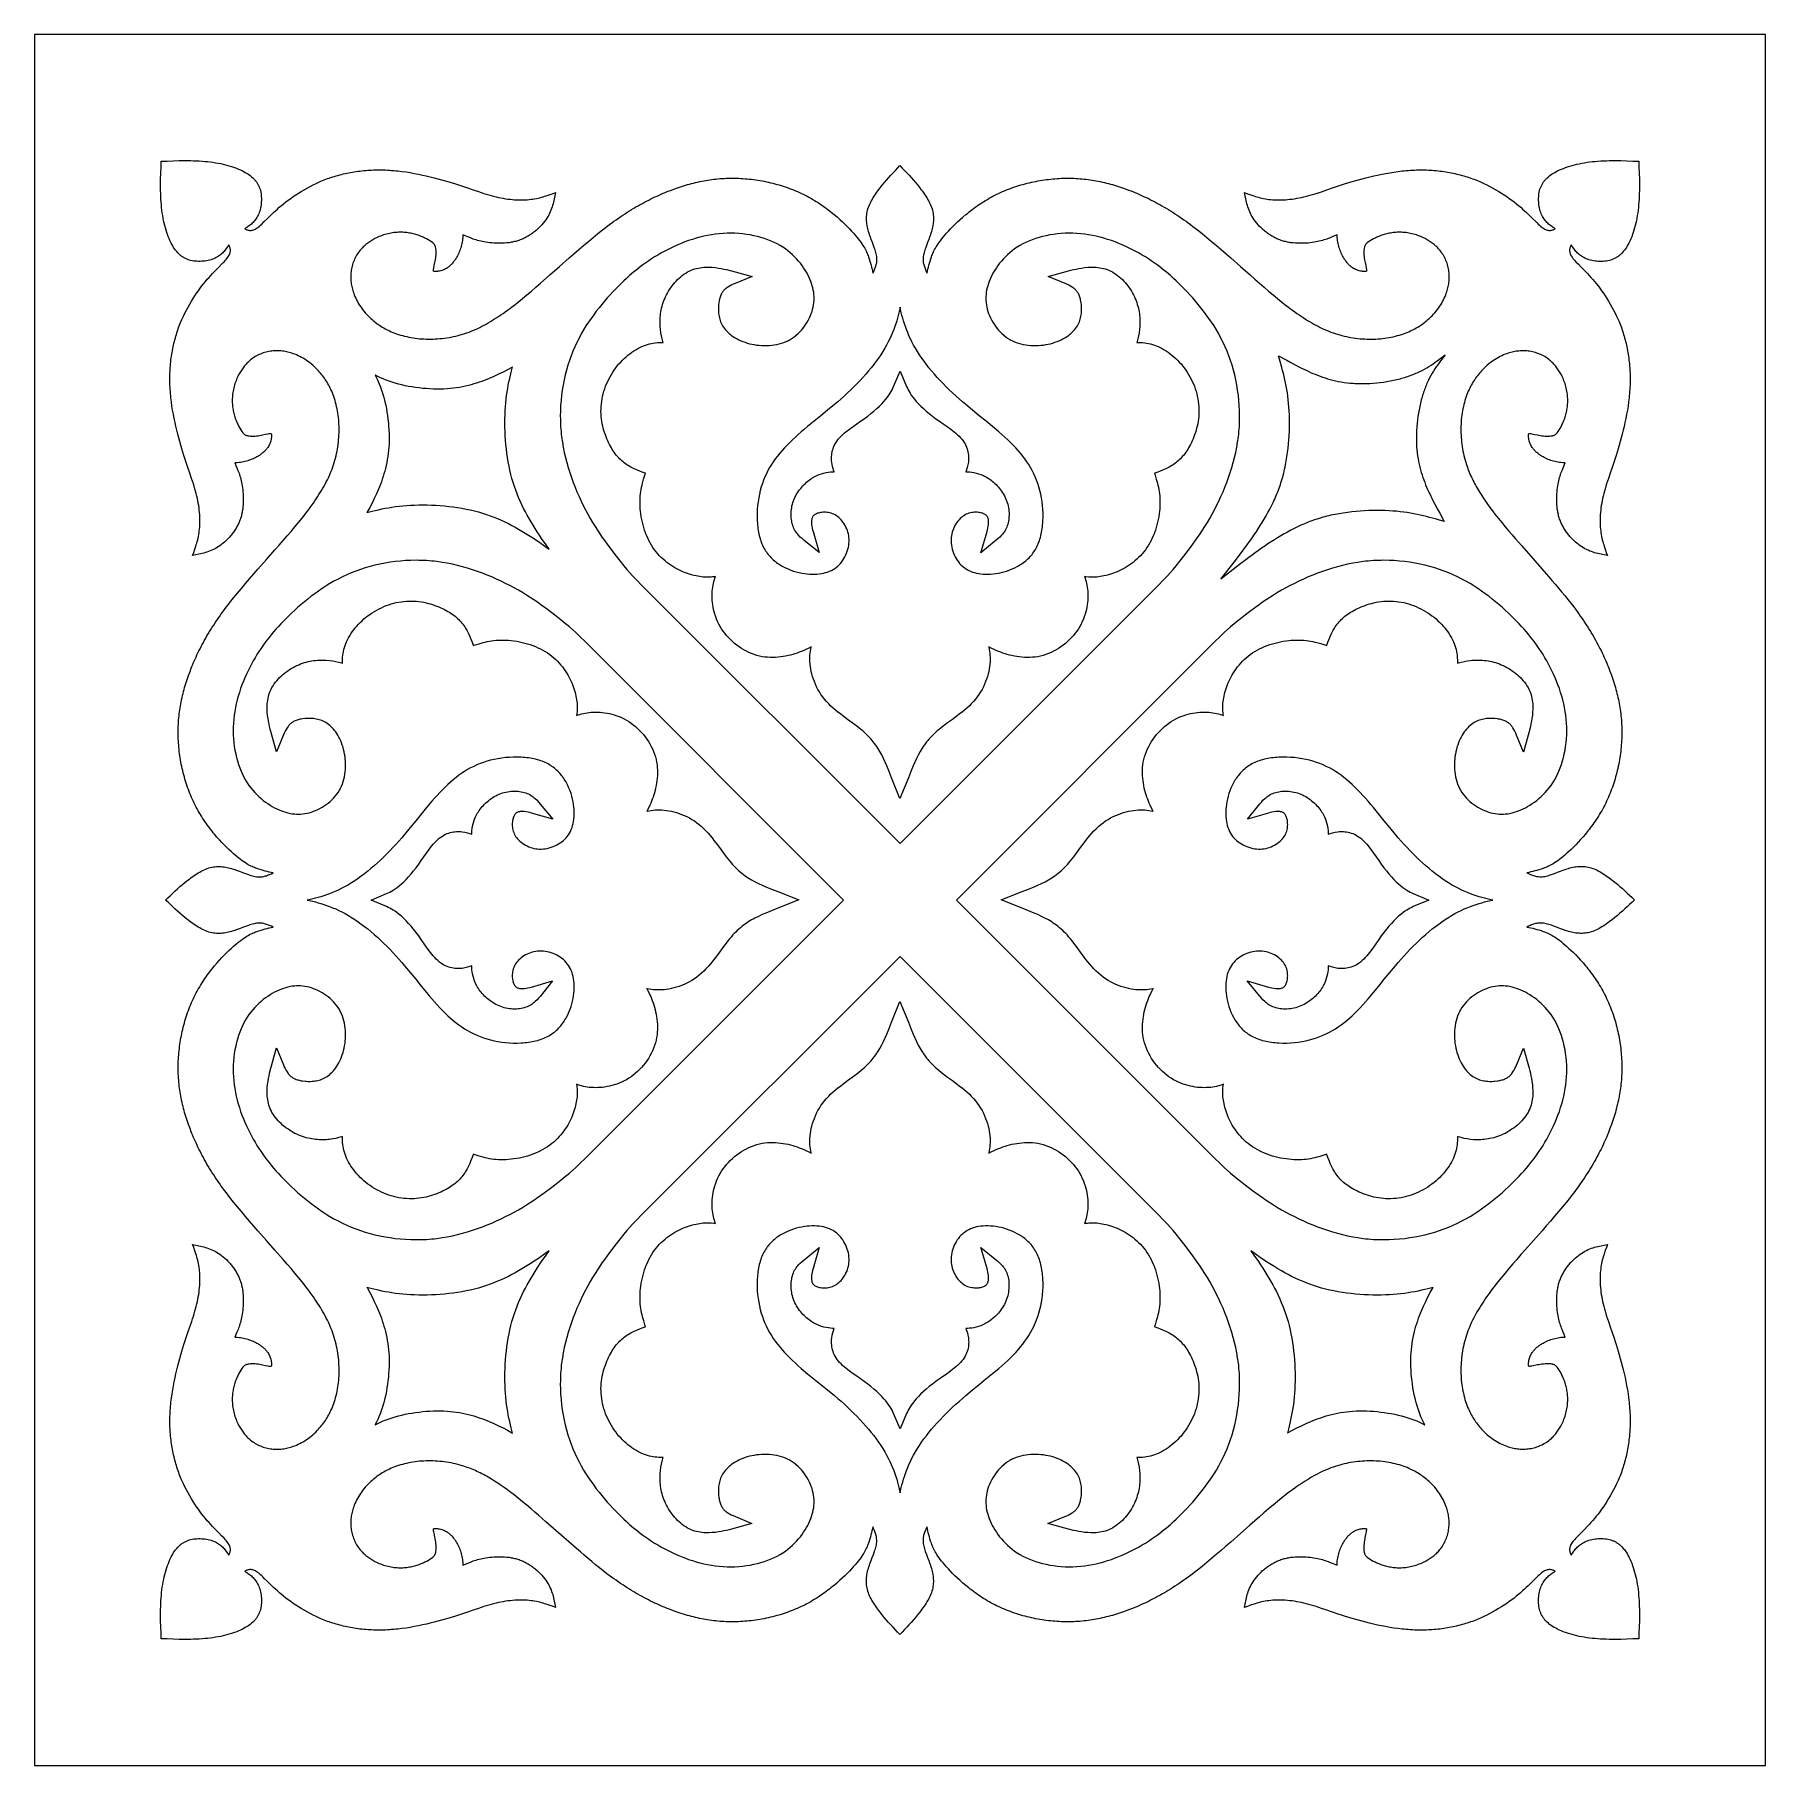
# Model space of a CAD drawing. Extents: x -312 to 312, y -312 to 312.
import ezdxf

# ---------------------------------------------------------------- set-up
doc = ezdxf.new("R2010")
doc.units = 0
doc.layers.add('IMPORT_-_DEPOSITPHOTOS_724', color=18, linetype='CONTINUOUS')
doc.layers.add('IMPORT_-_DESIGNS_FOR_TESSE', color=18, linetype='CONTINUOUS')

msp = doc.modelspace()

# ---------------------------------------------------------------- linework, layer by layer
at = {"layer": 'IMPORT_-_DEPOSITPHOTOS_724'}
msp.add_lwpolyline([(-312.5, -312.5), (312.5, -312.5), (312.5, 312.5), (-312.5, 312.5)], close=True, dxfattribs=at)
at = {"layer": 'IMPORT_-_DESIGNS_FOR_TESSE'}
for points in [[(-226.34, -9.8), (-227, -9.49), (-227.67, -9.19), (-228.02, -9.04), (-228.36, -8.91), (-228.72, -8.79), (-229.08, -8.67), (-229.44, -8.57), (-229.82, -8.49), (-230.21, -8.42), (-230.61, -8.37), (-231.02, -8.35), (-231.44, -8.34), (-231.88, -8.36), (-232.34, -8.4), (-232.8, -8.48), (-233.27, -8.57), (-233.76, -8.7), (-234.26, -8.84), (-234.77, -9), (-235.29, -9.17), (-236.36, -9.55), (-237.45, -9.97), (-238.56, -10.39), (-239.68, -10.8), (-240.24, -11), (-240.8, -11.18), (-241.35, -11.35), (-241.91, -11.51), (-242.46, -11.64), (-243.01, -11.76), (-243.55, -11.87), (-244.1, -11.95), (-244.64, -12.02), (-245.19, -12.06), (-245.74, -12.08), (-246.28, -12.08), (-246.83, -12.06), (-247.37, -12.01), (-247.92, -11.94), (-248.47, -11.84), (-249.03, -11.72), (-249.58, -11.56), (-250.13, -11.38), (-250.68, -11.17), (-251.23, -10.93), (-251.78, -10.67), (-252.33, -10.39), (-252.87, -10.08), (-253.42, -9.76), (-253.96, -9.42), (-254.5, -9.07), (-255.04, -8.7), (-255.57, -8.33), (-256.09, -7.95), (-257.12, -7.17), (-258.11, -6.38), (-259.07, -5.6), (-259.99, -4.83), (-260.89, -4.05), (-261.77, -3.26), (-262.63, -2.47), (-263.48, -1.66), (-264.33, -0.84), (-265.19, 0), (-264.34, 0.84), (-263.49, 1.66), (-262.64, 2.47), (-261.77, 3.26), (-260.89, 4.04), (-260, 4.82), (-259.07, 5.6), (-258.12, 6.38), (-257.13, 7.17), (-256.62, 7.56), (-256.1, 7.95), (-255.58, 8.33), (-255.05, 8.7), (-254.51, 9.07), (-253.97, 9.42), (-253.43, 9.76), (-252.88, 10.08), (-252.33, 10.39), (-251.78, 10.67), (-251.23, 10.93), (-250.68, 11.17), (-250.14, 11.38), (-249.59, 11.56), (-249.03, 11.71), (-248.48, 11.84), (-247.93, 11.94), (-247.38, 12.01), (-246.84, 12.05), (-246.29, 12.08), (-245.74, 12.08), (-245.2, 12.06), (-244.65, 12.01), (-244.11, 11.95), (-243.56, 11.87), (-243.01, 11.76), (-242.47, 11.64), (-241.91, 11.5), (-241.36, 11.35), (-240.81, 11.18), (-240.25, 11), (-239.69, 10.8), (-238.57, 10.39), (-237.46, 9.97), (-236.36, 9.55), (-235.3, 9.17), (-234.77, 9), (-234.26, 8.84), (-233.76, 8.69), (-233.28, 8.57), (-232.8, 8.48), (-232.35, 8.4), (-231.89, 8.36), (-231.45, 8.34), (-231.03, 8.34), (-230.62, 8.37), (-230.22, 8.42), (-229.83, 8.49), (-229.45, 8.57), (-229.08, 8.67), (-228.72, 8.78), (-228.37, 8.91), (-228.02, 9.04), (-227.68, 9.19), (-227.01, 9.49), (-226.35, 9.8), (-227.06, 9.94), (-227.77, 10.09), (-228.49, 10.26), (-229.22, 10.44), (-229.96, 10.64), (-230.72, 10.86), (-231.49, 11.1), (-232.29, 11.37), (-232.69, 11.52), (-233.1, 11.68), (-233.53, 11.85), (-233.96, 12.04), (-234.41, 12.25), (-234.87, 12.49), (-235.35, 12.75), (-235.86, 13.05), (-236.38, 13.37), (-236.93, 13.73), (-237.5, 14.13), (-238.1, 14.57), (-238.73, 15.06), (-239.39, 15.59), (-240.08, 16.17), (-240.81, 16.8), (-241.57, 17.49), (-242.37, 18.24), (-243.19, 19.04), (-244.03, 19.89), (-244.89, 20.79), (-245.76, 21.74), (-246.64, 22.74), (-247.52, 23.78), (-247.97, 24.31), (-248.41, 24.86), (-248.84, 25.42), (-249.28, 25.99), (-249.71, 26.57), (-250.14, 27.16), (-250.57, 27.75), (-250.99, 28.36), (-251.41, 28.98), (-251.82, 29.61), (-252.23, 30.24), (-252.63, 30.88), (-253.02, 31.54), (-253.4, 32.2), (-253.78, 32.87), (-254.14, 33.54), (-254.5, 34.23), (-254.84, 34.92), (-255.18, 35.62), (-255.51, 36.32), (-255.82, 37.04), (-256.13, 37.75), (-256.42, 38.48), (-256.71, 39.2), (-256.99, 39.94), (-257.25, 40.68), (-257.51, 41.42), (-257.76, 42.16), (-257.99, 42.91), (-258.22, 43.67), (-258.43, 44.42), (-258.64, 45.18), (-258.84, 45.95), (-259.02, 46.71), (-259.2, 47.48), (-259.37, 48.24), (-259.52, 49.01), (-259.67, 49.78), (-259.81, 50.56), (-259.93, 51.33), (-260.05, 52.1), (-260.16, 52.87), (-260.25, 53.64), (-260.34, 54.41), (-260.42, 55.18), (-260.48, 55.95), (-260.54, 56.72), (-260.59, 57.48), (-260.62, 58.25), (-260.65, 59.01), (-260.66, 59.76), (-260.67, 60.52), (-260.66, 61.27), (-260.65, 62.02), (-260.62, 62.77), (-260.59, 63.51), (-260.54, 64.26), (-260.49, 65), (-260.42, 65.74), (-260.35, 66.48), (-260.26, 67.21), (-260.17, 67.95), (-260.07, 68.68), (-259.96, 69.42), (-259.83, 70.15), (-259.7, 70.88), (-259.56, 71.61), (-259.41, 72.34), (-259.26, 73.07), (-259.09, 73.8), (-258.91, 74.53), (-258.72, 75.26), (-258.53, 75.99), (-258.33, 76.72), (-258.11, 77.45), (-257.89, 78.18), (-257.66, 78.91), (-257.42, 79.64), (-257.18, 80.38), (-256.92, 81.11), (-256.38, 82.57), (-256.1, 83.3), (-255.81, 84.04), (-255.51, 84.77), (-255.2, 85.51), (-254.89, 86.25), (-254.56, 87), (-254.22, 87.74), (-253.87, 88.49), (-253.52, 89.24), (-253.15, 89.99), (-252.77, 90.75), (-252.38, 91.5), (-251.98, 92.26), (-251.57, 93.03), (-251.14, 93.8), (-250.71, 94.57), (-250.26, 95.34), (-249.8, 96.12), (-249.33, 96.9), (-248.85, 97.68), (-248.35, 98.47), (-247.84, 99.26), (-247.32, 100.06), (-246.78, 100.86), (-246.23, 101.66), (-245.67, 102.47), (-245.09, 103.28), (-244.5, 104.1), (-243.89, 104.92), (-243.27, 105.74), (-242.63, 106.58), (-241.99, 107.41), (-240.65, 109.1), (-239.26, 110.81), (-237.83, 112.52), (-236.37, 114.25), (-234.88, 115.99), (-233.37, 117.73), (-231.84, 119.47), (-228.77, 122.95), (-225.72, 126.39), (-224.22, 128.1), (-222.75, 129.79), (-221.3, 131.46), (-219.9, 133.1), (-218.53, 134.73), (-217.21, 136.33), (-215.94, 137.91), (-214.71, 139.47), (-214.11, 140.25), (-213.53, 141.02), (-212.96, 141.79), (-212.4, 142.56), (-211.85, 143.33), (-211.32, 144.09), (-210.8, 144.85), (-210.3, 145.62), (-209.81, 146.38), (-209.33, 147.14), (-208.87, 147.9), (-208.42, 148.67), (-207.99, 149.43), (-207.58, 150.2), (-207.18, 150.96), (-206.79, 151.73), (-206.42, 152.5), (-206.07, 153.27), (-205.73, 154.05), (-205.41, 154.83), (-205.11, 155.62), (-204.82, 156.4), (-204.55, 157.2), (-204.3, 157.99), (-204.06, 158.79), (-203.84, 159.6), (-203.64, 160.41), (-203.46, 161.22), (-203.29, 162.04), (-203.14, 162.86), (-203.01, 163.68), (-202.89, 164.5), (-202.79, 165.33), (-202.71, 166.15), (-202.64, 166.97), (-202.59, 167.8), (-202.56, 168.62), (-202.54, 169.43), (-202.54, 170.25), (-202.56, 171.06), (-202.59, 171.87), (-202.64, 172.68), (-202.7, 173.48), (-202.78, 174.27), (-202.88, 175.06), (-202.99, 175.84), (-203.12, 176.61), (-203.27, 177.38), (-203.43, 178.14), (-203.6, 178.89), (-203.8, 179.63), (-204, 180.36), (-204.23, 181.07), (-204.47, 181.78), (-204.72, 182.48), (-204.99, 183.16), (-205.23, 183.74), (-205.49, 184.3), (-205.75, 184.85), (-206.02, 185.39), (-206.3, 185.92), (-206.59, 186.45), (-206.89, 186.96), (-207.2, 187.46), (-207.52, 187.95), (-207.85, 188.42), (-208.18, 188.89), (-208.52, 189.35), (-208.87, 189.8), (-209.23, 190.23), (-209.59, 190.66), (-209.97, 191.07), (-210.48, 191.62), (-211.01, 192.15), (-211.54, 192.65), (-212.09, 193.14), (-212.64, 193.6), (-213.21, 194.05), (-213.78, 194.47), (-214.35, 194.87), (-214.94, 195.25), (-215.53, 195.61), (-216.12, 195.94), (-216.72, 196.25), (-217.32, 196.54), (-217.93, 196.81), (-218.53, 197.06), (-219.14, 197.28), (-219.63, 197.45), (-220.11, 197.6), (-220.6, 197.74), (-221.09, 197.86), (-221.57, 197.97), (-222.06, 198.06), (-222.54, 198.14), (-223.02, 198.21), (-223.51, 198.26), (-223.99, 198.29), (-224.46, 198.32), (-224.94, 198.33), (-225.41, 198.32), (-225.88, 198.3), (-226.35, 198.27), (-226.81, 198.22), (-227.35, 198.15), (-227.88, 198.06), (-228.41, 197.96), (-228.93, 197.83), (-229.45, 197.69), (-229.96, 197.53), (-230.46, 197.35), (-230.95, 197.16), (-231.43, 196.95), (-231.91, 196.72), (-232.37, 196.47), (-232.83, 196.21), (-233.28, 195.93), (-233.72, 195.64), (-234.14, 195.33), (-234.56, 195.01), (-234.88, 194.73), (-235.2, 194.45), (-235.52, 194.15), (-235.82, 193.85), (-236.12, 193.54), (-236.4, 193.22), (-236.68, 192.89), (-236.96, 192.55), (-237.22, 192.2), (-237.48, 191.85), (-237.73, 191.49), (-237.97, 191.13), (-238.2, 190.75), (-238.42, 190.38), (-238.64, 189.99), (-238.84, 189.6), (-239.1, 189.1), (-239.34, 188.58), (-239.56, 188.06), (-239.77, 187.53), (-239.97, 187), (-240.15, 186.47), (-240.31, 185.93), (-240.47, 185.39), (-240.6, 184.84), (-240.72, 184.3), (-240.83, 183.75), (-240.92, 183.21), (-241, 182.67), (-241.06, 182.13), (-241.1, 181.59), (-241.13, 181.05), (-241.14, 180.55), (-241.14, 180.04), (-241.12, 179.55), (-241.09, 179.06), (-241.05, 178.57), (-241, 178.09), (-240.94, 177.61), (-240.86, 177.14), (-240.78, 176.68), (-240.68, 176.22), (-240.58, 175.77), (-240.46, 175.33), (-240.34, 174.89), (-240.21, 174.46), (-240.07, 174.04), (-239.93, 173.62), (-239.65, 172.91), (-239.36, 172.22), (-239.05, 171.56), (-238.72, 170.93), (-238.39, 170.33), (-238.04, 169.76), (-237.69, 169.22), (-237.33, 168.73), (-237.22, 168.58), (-237.1, 168.45), (-236.96, 168.33), (-236.82, 168.22), (-236.67, 168.12), (-236.51, 168.02), (-236.34, 167.94), (-236.17, 167.86), (-235.99, 167.79), (-235.8, 167.73), (-235.61, 167.68), (-235.41, 167.63), (-234.99, 167.56), (-234.56, 167.52), (-234.3, 167.5), (-234.03, 167.5), (-233.48, 167.5), (-232.93, 167.54), (-232.36, 167.59), (-231.8, 167.66), (-231.24, 167.75), (-230.69, 167.84), (-230.16, 167.94), (-229.1, 168.16), (-228.19, 168.35), (-227.81, 168.42), (-227.49, 168.46), (-227.22, 168.49), (-227.12, 168.49), (-227.03, 168.48), (-227, 168.19), (-226.98, 167.9), (-226.98, 167.61), (-226.98, 167.33), (-227, 167.06), (-227.02, 166.78), (-227.06, 166.51), (-227.11, 166.24), (-227.19, 165.87), (-227.3, 165.5), (-227.42, 165.14), (-227.56, 164.79), (-227.72, 164.45), (-227.9, 164.11), (-228.09, 163.78), (-228.3, 163.46), (-228.48, 163.21), (-228.67, 162.95), (-228.88, 162.71), (-229.09, 162.47), (-229.31, 162.23), (-229.54, 162), (-229.77, 161.78), (-230.02, 161.56), (-230.27, 161.35), (-230.53, 161.14), (-230.79, 160.94), (-231.07, 160.74), (-231.35, 160.55), (-231.63, 160.37), (-231.92, 160.19), (-232.22, 160.02), (-232.66, 159.78), (-233.12, 159.55), (-233.59, 159.33), (-234.07, 159.13), (-234.55, 158.94), (-235.03, 158.77), (-235.52, 158.61), (-236.02, 158.46), (-236.55, 158.32), (-237.09, 158.2), (-237.62, 158.1), (-238.16, 158.01), (-238.69, 157.95), (-239.21, 157.9), (-239.73, 157.87), (-240.24, 157.86), (-239.84, 156.96), (-239.44, 156.05), (-239.06, 155.11), (-238.87, 154.62), (-238.69, 154.12), (-238.52, 153.61), (-238.35, 153.09), (-238.19, 152.54), (-238.04, 151.98), (-237.89, 151.4), (-237.76, 150.8), (-237.64, 150.17), (-237.53, 149.52), (-237.43, 148.85), (-237.34, 148.15), (-237.26, 147.43), (-237.2, 146.68), (-237.16, 145.93), (-237.14, 145.16), (-237.13, 144.37), (-237.15, 143.58), (-237.2, 142.78), (-237.27, 141.98), (-237.37, 141.17), (-237.43, 140.77), (-237.5, 140.37), (-237.57, 139.96), (-237.66, 139.56), (-237.75, 139.16), (-237.85, 138.77), (-237.96, 138.37), (-238.08, 137.98), (-238.21, 137.59), (-238.34, 137.2), (-238.49, 136.82), (-238.65, 136.44), (-238.81, 136.07), (-238.99, 135.69), (-239.17, 135.33), (-239.36, 134.96), (-239.56, 134.6), (-239.76, 134.25), (-239.98, 133.9), (-240.2, 133.55), (-240.42, 133.21), (-240.66, 132.88), (-240.89, 132.55), (-241.14, 132.22), (-241.39, 131.91), (-241.64, 131.59), (-242.17, 130.99), (-242.71, 130.41), (-243.27, 129.85), (-243.83, 129.33), (-244.41, 128.83), (-245, 128.37), (-245.59, 127.94), (-246.18, 127.54), (-246.77, 127.18), (-247.36, 126.85), (-247.94, 126.55), (-248.53, 126.28), (-249.11, 126.03), (-249.69, 125.81), (-250.27, 125.61), (-250.85, 125.43), (-251.42, 125.27), (-252, 125.12), (-252.58, 124.98), (-253.15, 124.86), (-254.31, 124.65), (-255.47, 124.45), (-255.06, 125.54), (-254.67, 126.64), (-254.29, 127.76), (-254.11, 128.32), (-253.94, 128.9), (-253.78, 129.48), (-253.62, 130.08), (-253.48, 130.69), (-253.34, 131.3), (-253.22, 131.94), (-253.11, 132.58), (-253.02, 133.24), (-252.94, 133.92), (-252.88, 134.62), (-252.84, 135.33), (-252.81, 136.07), (-252.8, 136.81), (-252.81, 137.58), (-252.84, 138.36), (-252.88, 139.15), (-252.95, 139.96), (-253.03, 140.77), (-253.13, 141.6), (-253.25, 142.44), (-253.39, 143.29), (-253.55, 144.14), (-253.73, 145), (-253.92, 145.87), (-254.14, 146.75), (-254.37, 147.63), (-254.62, 148.51), (-254.89, 149.41), (-255.18, 150.32), (-255.79, 152.19), (-256.44, 154.13), (-257.14, 156.16), (-257.85, 158.3), (-258.22, 159.42), (-258.58, 160.57), (-258.95, 161.76), (-259.31, 162.98), (-259.69, 164.24), (-260.07, 165.54), (-260.44, 166.88), (-260.8, 168.24), (-261.15, 169.63), (-261.48, 171.05), (-261.8, 172.48), (-262.11, 173.93), (-262.39, 175.4), (-262.65, 176.88), (-262.89, 178.36), (-263.1, 179.85), (-263.19, 180.6), (-263.28, 181.34), (-263.35, 182.09), (-263.42, 182.83), (-263.48, 183.57), (-263.54, 184.31), (-263.58, 185.05), (-263.62, 185.79), (-263.64, 186.51), (-263.66, 187.24), (-263.66, 187.96), (-263.66, 188.68), (-263.65, 189.39), (-263.63, 190.11), (-263.6, 190.82), (-263.56, 191.52), (-263.51, 192.23), (-263.46, 192.93), (-263.4, 193.62), (-263.33, 194.32), (-263.25, 195.01), (-263.16, 195.69), (-263.06, 196.37), (-262.96, 197.05), (-262.85, 197.73), (-262.73, 198.4), (-262.6, 199.06), (-262.46, 199.73), (-262.32, 200.39), (-262.17, 201.04), (-262.01, 201.69), (-261.84, 202.33), (-261.67, 202.97), (-261.49, 203.61), (-261.3, 204.24), (-261.11, 204.87), (-260.91, 205.49), (-260.7, 206.11), (-260.49, 206.72), (-260.26, 207.32), (-260.03, 207.92), (-259.79, 208.51), (-259.29, 209.68), (-258.77, 210.82), (-258.22, 211.95), (-257.66, 213.05), (-257.08, 214.13), (-256.49, 215.18), (-255.88, 216.2), (-255.27, 217.2), (-254.64, 218.18), (-254, 219.12), (-253.36, 220.03), (-252.72, 220.92), (-252.08, 221.77), (-251.43, 222.59), (-250.79, 223.38), (-250.15, 224.13), (-249.52, 224.85), (-248.9, 225.54), (-248.29, 226.19), (-247.1, 227.42), (-245.99, 228.54), (-244.98, 229.55), (-244.51, 230.03), (-244.08, 230.48), (-243.68, 230.91), (-243.31, 231.32), (-242.99, 231.72), (-242.7, 232.09), (-242.47, 232.45), (-242.27, 232.8), (-242.11, 233.13), (-241.99, 233.44), (-241.9, 233.75), (-241.84, 234.04), (-241.81, 234.32), (-241.8, 234.59), (-241.82, 234.86), (-241.85, 235.12), (-241.91, 235.37), (-241.97, 235.62), (-242.05, 235.86), (-242.14, 236.1), (-242.32, 236.57), (-242.8, 235.89), (-243.3, 235.21), (-243.56, 234.88), (-243.83, 234.55), (-244.11, 234.23), (-244.4, 233.92), (-244.7, 233.61), (-245.02, 233.31), (-245.35, 233.02), (-245.7, 232.75), (-246.07, 232.48), (-246.47, 232.23), (-246.88, 232), (-247.32, 231.78), (-247.78, 231.57), (-248.27, 231.39), (-248.78, 231.22), (-249.31, 231.07), (-249.86, 230.94), (-250.42, 230.83), (-250.99, 230.74), (-251.57, 230.68), (-252.16, 230.63), (-252.74, 230.61), (-253.33, 230.6), (-253.92, 230.63), (-254.5, 230.67), (-255.06, 230.74), (-255.62, 230.83), (-256.16, 230.95), (-256.7, 231.11), (-256.96, 231.19), (-257.22, 231.29), (-257.47, 231.39), (-257.72, 231.49), (-257.96, 231.61), (-258.2, 231.73), (-258.44, 231.85), (-258.67, 231.99), (-258.9, 232.13), (-259.13, 232.28), (-259.35, 232.43), (-259.57, 232.6), (-259.78, 232.77), (-260, 232.94), (-260.2, 233.13), (-260.41, 233.32), (-260.61, 233.52), (-260.81, 233.73), (-261.2, 234.16), (-261.58, 234.63), (-261.94, 235.13), (-262.3, 235.66), (-262.64, 236.23), (-262.98, 236.83), (-263.31, 237.46), (-263.62, 238.12), (-263.93, 238.82), (-264.22, 239.54), (-264.5, 240.29), (-264.77, 241.07), (-265.02, 241.87), (-265.26, 242.7), (-265.49, 243.55), (-265.7, 244.42), (-265.9, 245.31), (-266.08, 246.22), (-266.25, 247.15), (-266.4, 248.1), (-266.53, 249.06), (-266.64, 250.03), (-266.74, 251.02), (-266.82, 252.02), (-266.89, 253.03), (-266.94, 254.05), (-266.98, 255.08), (-267, 256.11), (-267.02, 257.16), (-267.02, 258.21), (-267.01, 259.27), (-267, 260.33), (-266.94, 262.47), (-266.86, 264.62), (-266.77, 266.77), (-264.62, 266.86), (-262.47, 266.94), (-260.33, 267), (-259.27, 267.01), (-258.21, 267.02), (-257.16, 267.02), (-256.11, 267), (-255.08, 266.98), (-254.05, 266.94), (-253.03, 266.89), (-252.02, 266.82), (-251.02, 266.74), (-250.03, 266.64), (-249.06, 266.53), (-248.1, 266.4), (-247.15, 266.25), (-246.22, 266.08), (-245.31, 265.9), (-244.42, 265.7), (-243.55, 265.49), (-242.7, 265.26), (-241.87, 265.02), (-241.07, 264.77), (-240.29, 264.5), (-239.54, 264.22), (-238.82, 263.93), (-238.12, 263.62), (-237.46, 263.31), (-236.83, 262.98), (-236.23, 262.64), (-235.66, 262.3), (-235.13, 261.94), (-234.63, 261.58), (-234.16, 261.2), (-233.73, 260.81), (-233.52, 260.61), (-233.32, 260.41), (-233.13, 260.2), (-232.94, 260), (-232.77, 259.78), (-232.6, 259.57), (-232.43, 259.35), (-232.28, 259.13), (-232.13, 258.9), (-231.99, 258.67), (-231.85, 258.44), (-231.73, 258.2), (-231.61, 257.96), (-231.49, 257.72), (-231.39, 257.47), (-231.29, 257.22), (-231.19, 256.96), (-231.11, 256.7), (-230.95, 256.16), (-230.83, 255.62), (-230.74, 255.06), (-230.67, 254.5), (-230.63, 253.92), (-230.6, 253.33), (-230.61, 252.74), (-230.63, 252.16), (-230.68, 251.57), (-230.74, 250.99), (-230.83, 250.42), (-230.94, 249.86), (-231.07, 249.31), (-231.22, 248.78), (-231.39, 248.27), (-231.57, 247.78), (-231.78, 247.32), (-232, 246.88), (-232.23, 246.47), (-232.48, 246.07), (-232.75, 245.7), (-233.02, 245.35), (-233.31, 245.02), (-233.61, 244.7), (-233.92, 244.4), (-234.23, 244.11), (-234.55, 243.83), (-234.88, 243.56), (-235.21, 243.3), (-235.89, 242.8), (-236.57, 242.32), (-236.1, 242.14), (-235.86, 242.05), (-235.62, 241.97), (-235.37, 241.91), (-235.12, 241.85), (-234.86, 241.82), (-234.59, 241.8), (-234.32, 241.81), (-234.04, 241.84), (-233.75, 241.9), (-233.44, 241.99), (-233.13, 242.11), (-232.8, 242.27), (-232.45, 242.47), (-232.09, 242.7), (-231.72, 242.99), (-231.32, 243.31), (-230.91, 243.68), (-230.48, 244.08), (-229.55, 244.98), (-228.54, 245.99), (-227.42, 247.1), (-226.82, 247.69), (-226.19, 248.29), (-225.54, 248.9), (-224.85, 249.52), (-224.13, 250.15), (-223.38, 250.79), (-222.59, 251.43), (-221.77, 252.08), (-220.92, 252.72), (-220.03, 253.36), (-219.12, 254), (-218.18, 254.64), (-217.2, 255.27), (-216.2, 255.88), (-215.18, 256.49), (-214.13, 257.08), (-213.05, 257.66), (-211.95, 258.22), (-210.82, 258.77), (-209.68, 259.29), (-209.1, 259.54), (-208.51, 259.79), (-207.92, 260.03), (-207.32, 260.26), (-206.72, 260.49), (-206.11, 260.7), (-205.49, 260.91), (-204.87, 261.11), (-204.24, 261.3), (-203.61, 261.49), (-202.97, 261.67), (-202.33, 261.84), (-201.69, 262.01), (-201.04, 262.17), (-200.39, 262.32), (-199.73, 262.46), (-199.06, 262.6), (-198.4, 262.73), (-197.73, 262.85), (-197.05, 262.96), (-196.37, 263.06), (-195.69, 263.16), (-195.01, 263.25), (-194.32, 263.33), (-193.62, 263.4), (-192.93, 263.46), (-192.23, 263.51), (-191.52, 263.56), (-190.82, 263.6), (-190.11, 263.63), (-189.39, 263.65), (-188.68, 263.66), (-187.96, 263.66), (-187.24, 263.66), (-186.51, 263.64), (-185.79, 263.62), (-185.05, 263.58), (-184.31, 263.54), (-183.57, 263.48), (-182.83, 263.42), (-182.09, 263.35), (-181.34, 263.28), (-179.85, 263.1), (-178.36, 262.89), (-176.88, 262.65), (-175.4, 262.39), (-173.93, 262.11), (-172.48, 261.8), (-171.05, 261.48), (-169.63, 261.15), (-168.24, 260.8), (-166.88, 260.44), (-165.54, 260.07), (-164.24, 259.69), (-162.98, 259.31), (-161.76, 258.95), (-160.57, 258.58), (-159.42, 258.21), (-158.3, 257.85), (-156.16, 257.14), (-154.13, 256.44), (-152.19, 255.79), (-151.25, 255.48), (-150.32, 255.18), (-149.41, 254.89), (-148.51, 254.62), (-147.63, 254.37), (-146.75, 254.14), (-145.87, 253.92), (-145, 253.73), (-144.14, 253.55), (-143.29, 253.39), (-142.44, 253.25), (-141.6, 253.13), (-140.77, 253.03), (-139.96, 252.95), (-139.15, 252.88), (-138.36, 252.84), (-137.58, 252.81), (-136.81, 252.8), (-136.07, 252.81), (-135.33, 252.84), (-134.62, 252.88), (-133.92, 252.94), (-133.24, 253.02), (-132.58, 253.11), (-131.94, 253.22), (-131.3, 253.34), (-130.69, 253.48), (-130.08, 253.62), (-129.48, 253.78), (-128.9, 253.94), (-128.32, 254.11), (-127.76, 254.29), (-126.64, 254.67), (-125.54, 255.06), (-124.45, 255.47), (-124.65, 254.31), (-124.75, 253.73), (-124.86, 253.15), (-124.98, 252.58), (-125.12, 252), (-125.27, 251.42), (-125.43, 250.85), (-125.61, 250.27), (-125.81, 249.69), (-126.03, 249.11), (-126.28, 248.53), (-126.55, 247.94), (-126.85, 247.36), (-127.18, 246.77), (-127.54, 246.18), (-127.94, 245.59), (-128.37, 245), (-128.83, 244.41), (-129.33, 243.83), (-129.85, 243.27), (-130.41, 242.71), (-130.99, 242.17), (-131.29, 241.9), (-131.59, 241.64), (-131.91, 241.39), (-132.22, 241.14), (-132.55, 240.89), (-132.88, 240.66), (-133.21, 240.42), (-133.55, 240.2), (-133.9, 239.98), (-134.25, 239.76), (-134.6, 239.56), (-134.96, 239.36), (-135.33, 239.17), (-135.69, 238.99), (-136.07, 238.81), (-136.44, 238.65), (-136.82, 238.49), (-137.2, 238.34), (-137.59, 238.21), (-137.98, 238.08), (-138.37, 237.96), (-138.77, 237.85), (-139.16, 237.75), (-139.56, 237.66), (-139.96, 237.57), (-140.37, 237.5), (-140.77, 237.43), (-141.17, 237.37), (-141.98, 237.27), (-142.78, 237.2), (-143.58, 237.15), (-144.37, 237.13), (-145.16, 237.14), (-145.93, 237.16), (-146.68, 237.2), (-147.43, 237.26), (-148.15, 237.34), (-148.85, 237.43), (-149.52, 237.53), (-150.17, 237.64), (-150.8, 237.76), (-151.4, 237.89), (-151.98, 238.04), (-152.54, 238.19), (-153.09, 238.35), (-153.61, 238.52), (-154.12, 238.69), (-154.62, 238.87), (-155.11, 239.06), (-156.05, 239.44), (-157.86, 240.24), (-157.87, 239.73), (-157.9, 239.21), (-157.95, 238.69), (-158.01, 238.16), (-158.1, 237.62), (-158.2, 237.09), (-158.32, 236.55), (-158.46, 236.02), (-158.61, 235.52), (-158.77, 235.03), (-158.94, 234.55), (-159.13, 234.07), (-159.33, 233.59), (-159.55, 233.12), (-159.78, 232.66), (-160.02, 232.22), (-160.19, 231.92), (-160.37, 231.63), (-160.55, 231.35), (-160.74, 231.07), (-160.94, 230.79), (-161.14, 230.53), (-161.35, 230.27), (-161.56, 230.02), (-161.78, 229.77), (-162, 229.54), (-162.23, 229.31), (-162.47, 229.09), (-162.71, 228.88), (-162.95, 228.67), (-163.21, 228.48), (-163.46, 228.3), (-163.78, 228.09), (-164.11, 227.9), (-164.45, 227.72), (-164.79, 227.56), (-165.14, 227.42), (-165.5, 227.3), (-165.87, 227.19), (-166.24, 227.11), (-166.51, 227.06), (-166.78, 227.02), (-167.06, 227), (-167.33, 226.98), (-167.61, 226.98), (-167.9, 226.98), (-168.19, 227), (-168.48, 227.03), (-168.49, 227.12), (-168.49, 227.22), (-168.46, 227.49), (-168.42, 227.81), (-168.35, 228.19), (-168.16, 229.1), (-167.94, 230.16), (-167.84, 230.69), (-167.75, 231.24), (-167.66, 231.8), (-167.59, 232.36), (-167.54, 232.93), (-167.5, 233.48), (-167.5, 234.03), (-167.5, 234.3), (-167.52, 234.56), (-167.56, 234.99), (-167.59, 235.2), (-167.63, 235.41), (-167.68, 235.61), (-167.73, 235.8), (-167.79, 235.99), (-167.86, 236.17), (-167.94, 236.34), (-168.02, 236.51), (-168.12, 236.67), (-168.22, 236.82), (-168.33, 236.96), (-168.45, 237.1), (-168.58, 237.22), (-168.73, 237.33), (-169.22, 237.69), (-169.76, 238.04), (-170.33, 238.39), (-170.93, 238.72), (-171.56, 239.05), (-172.22, 239.36), (-172.91, 239.65), (-173.62, 239.93), (-174.04, 240.07), (-174.46, 240.21), (-174.89, 240.34), (-175.33, 240.46), (-175.77, 240.58), (-176.22, 240.68), (-176.68, 240.78), (-177.14, 240.86), (-177.61, 240.94), (-178.09, 241), (-178.57, 241.05), (-179.06, 241.09), (-179.55, 241.12), (-180.04, 241.14), (-180.55, 241.14), (-181.05, 241.13), (-181.59, 241.1), (-182.13, 241.06), (-182.67, 241), (-183.21, 240.92), (-183.75, 240.83), (-184.3, 240.72), (-184.84, 240.6), (-185.39, 240.47), (-185.93, 240.31), (-186.47, 240.15), (-187, 239.97), (-187.53, 239.77), (-188.06, 239.56), (-188.58, 239.34), (-189.1, 239.1), (-189.6, 238.84), (-189.99, 238.64), (-190.38, 238.42), (-190.75, 238.2), (-191.13, 237.97), (-191.49, 237.73), (-191.85, 237.48), (-192.2, 237.22), (-192.55, 236.96), (-192.89, 236.68), (-193.22, 236.4), (-193.54, 236.12), (-193.85, 235.82), (-194.15, 235.52), (-194.45, 235.2), (-194.73, 234.88), (-195.01, 234.56), (-195.33, 234.14), (-195.64, 233.72), (-195.93, 233.28), (-196.21, 232.83), (-196.47, 232.37), (-196.72, 231.91), (-196.95, 231.43), (-197.16, 230.95), (-197.35, 230.46), (-197.53, 229.96), (-197.69, 229.45), (-197.83, 228.93), (-197.96, 228.41), (-198.06, 227.88), (-198.15, 227.35), (-198.22, 226.81), (-198.27, 226.35), (-198.3, 225.88), (-198.32, 225.41), (-198.33, 224.94), (-198.32, 224.46), (-198.29, 223.99), (-198.26, 223.51), (-198.21, 223.02), (-198.14, 222.54), (-198.06, 222.06), (-197.97, 221.57), (-197.86, 221.09), (-197.74, 220.6), (-197.6, 220.11), (-197.45, 219.63), (-197.28, 219.14), (-197.06, 218.53), (-196.81, 217.93), (-196.54, 217.32), (-196.25, 216.72), (-195.94, 216.12), (-195.61, 215.53), (-195.25, 214.94), (-194.87, 214.35), (-194.47, 213.78), (-194.05, 213.21), (-193.6, 212.64), (-193.14, 212.09), (-192.65, 211.54), (-192.15, 211.01), (-191.62, 210.48), (-191.07, 209.96), (-190.66, 209.59), (-190.23, 209.23), (-189.8, 208.87), (-189.35, 208.52), (-188.89, 208.18), (-188.42, 207.85), (-187.95, 207.52), (-187.46, 207.2), (-186.96, 206.89), (-186.45, 206.59), (-185.92, 206.3), (-185.39, 206.02), (-184.85, 205.75), (-184.3, 205.49), (-183.74, 205.23), (-183.16, 204.99), (-182.48, 204.72), (-181.78, 204.47), (-181.07, 204.23), (-180.36, 204), (-179.63, 203.8), (-178.89, 203.6), (-178.14, 203.43), (-177.38, 203.27), (-176.61, 203.12), (-175.84, 202.99), (-175.06, 202.88), (-174.27, 202.78), (-173.48, 202.7), (-172.68, 202.64), (-171.87, 202.59), (-171.06, 202.56), (-170.25, 202.54), (-169.43, 202.54), (-168.62, 202.56), (-167.8, 202.59), (-166.97, 202.64), (-166.15, 202.71), (-165.33, 202.79), (-164.5, 202.89), (-163.68, 203.01), (-162.86, 203.14), (-162.04, 203.29), (-161.22, 203.46), (-160.41, 203.64), (-159.6, 203.84), (-158.79, 204.06), (-157.99, 204.3), (-157.2, 204.55), (-156.4, 204.82), (-155.62, 205.11), (-154.83, 205.41), (-154.05, 205.73), (-153.27, 206.07), (-152.5, 206.42), (-151.73, 206.79), (-150.96, 207.18), (-150.2, 207.58), (-149.43, 207.99), (-148.67, 208.42), (-147.9, 208.87), (-147.14, 209.33), (-146.38, 209.81), (-145.62, 210.3), (-144.85, 210.8), (-144.09, 211.32), (-143.33, 211.85), (-142.56, 212.4), (-141.79, 212.96), (-141.02, 213.53), (-140.25, 214.11), (-139.47, 214.71), (-137.91, 215.94), (-136.33, 217.21), (-134.73, 218.53), (-133.1, 219.9), (-131.46, 221.3), (-129.79, 222.75), (-126.39, 225.72), (-122.95, 228.77), (-119.47, 231.84), (-117.73, 233.37), (-115.99, 234.88), (-114.25, 236.37), (-112.52, 237.83), (-110.81, 239.26), (-109.1, 240.65), (-107.41, 241.99), (-106.58, 242.63), (-105.74, 243.27), (-104.92, 243.89), (-104.1, 244.5), (-103.28, 245.09), (-102.47, 245.67), (-101.66, 246.23), (-100.86, 246.78), (-100.06, 247.32), (-99.26, 247.84), (-98.47, 248.35), (-97.68, 248.85), (-96.9, 249.33), (-96.12, 249.8), (-95.34, 250.26), (-94.57, 250.71), (-93.8, 251.14), (-93.03, 251.57), (-92.26, 251.98), (-91.5, 252.38), (-90.75, 252.77), (-89.99, 253.15), (-89.24, 253.52), (-88.49, 253.87), (-87.74, 254.22), (-87, 254.56), (-86.25, 254.89), (-85.51, 255.2), (-84.77, 255.51), (-84.04, 255.81), (-82.57, 256.38), (-81.11, 256.92), (-80.38, 257.18), (-79.64, 257.42), (-78.91, 257.66), (-78.18, 257.89), (-77.45, 258.11), (-76.72, 258.33), (-75.99, 258.53), (-75.26, 258.72), (-74.53, 258.91), (-73.8, 259.09), (-73.07, 259.26), (-72.34, 259.41), (-71.61, 259.56), (-70.88, 259.7), (-70.15, 259.83), (-69.42, 259.96), (-68.68, 260.07), (-67.95, 260.17), (-67.21, 260.26), (-66.48, 260.35), (-65.74, 260.42), (-65, 260.49), (-64.26, 260.54), (-63.51, 260.59), (-62.77, 260.62), (-62.02, 260.65), (-61.27, 260.66), (-60.52, 260.67), (-59.76, 260.66), (-59.01, 260.65), (-58.25, 260.62), (-57.48, 260.59), (-56.72, 260.54), (-55.95, 260.48), (-55.18, 260.42), (-54.41, 260.34), (-53.64, 260.25), (-52.87, 260.16), (-52.1, 260.05), (-51.33, 259.93), (-50.56, 259.81), (-49.78, 259.67), (-49.01, 259.52), (-48.24, 259.37), (-47.48, 259.2), (-46.71, 259.02), (-45.95, 258.84), (-45.18, 258.64), (-44.42, 258.43), (-43.67, 258.22), (-42.91, 257.99), (-42.16, 257.76), (-41.42, 257.51), (-40.68, 257.25), (-39.94, 256.99), (-39.2, 256.71), (-38.48, 256.42), (-37.75, 256.13), (-37.04, 255.82), (-36.32, 255.51), (-35.62, 255.18), (-34.92, 254.84), (-34.23, 254.5), (-33.54, 254.14), (-32.87, 253.78), (-32.2, 253.4), (-31.54, 253.02), (-30.88, 252.63), (-30.24, 252.23), (-29.61, 251.82), (-28.98, 251.41), (-28.36, 250.99), (-27.75, 250.57), (-27.16, 250.14), (-26.57, 249.71), (-25.99, 249.28), (-25.42, 248.84), (-24.86, 248.41), (-23.78, 247.52), (-22.74, 246.64), (-21.74, 245.76), (-20.79, 244.89), (-19.89, 244.03), (-19.04, 243.19), (-18.24, 242.37), (-17.49, 241.57), (-16.8, 240.81), (-16.17, 240.08), (-15.59, 239.39), (-15.06, 238.73), (-14.57, 238.1), (-14.13, 237.5), (-13.73, 236.93), (-13.37, 236.38), (-13.05, 235.86), (-12.75, 235.35), (-12.49, 234.87), (-12.25, 234.41), (-12.04, 233.96), (-11.85, 233.53), (-11.68, 233.1), (-11.52, 232.69), (-11.37, 232.29), (-11.1, 231.49), (-10.86, 230.72), (-10.64, 229.96), (-10.44, 229.22), (-10.26, 228.49), (-10.09, 227.77), (-9.94, 227.06), (-9.8, 226.35), (-9.49, 227.01), (-9.19, 227.68), (-9.04, 228.02), (-8.91, 228.37), (-8.78, 228.72), (-8.67, 229.08), (-8.57, 229.45), (-8.49, 229.83), (-8.42, 230.22), (-8.37, 230.62), (-8.34, 231.03), (-8.34, 231.45), (-8.36, 231.89), (-8.4, 232.35), (-8.48, 232.8), (-8.57, 233.28), (-8.69, 233.76), (-8.84, 234.26), (-9, 234.77), (-9.17, 235.3), (-9.55, 236.36), (-9.97, 237.46), (-10.39, 238.57), (-10.8, 239.69), (-11, 240.25), (-11.18, 240.81), (-11.35, 241.36), (-11.5, 241.91), (-11.64, 242.47), (-11.76, 243.01), (-11.87, 243.56), (-11.95, 244.11), (-12.01, 244.65), (-12.06, 245.2), (-12.08, 245.74), (-12.08, 246.29), (-12.05, 246.84), (-12.01, 247.38), (-11.94, 247.93), (-11.84, 248.48), (-11.71, 249.03), (-11.56, 249.59), (-11.38, 250.14), (-11.17, 250.68), (-10.93, 251.23), (-10.67, 251.78), (-10.39, 252.33), (-10.08, 252.88), (-9.76, 253.43), (-9.42, 253.97), (-9.07, 254.51), (-8.7, 255.05), (-8.33, 255.58), (-7.95, 256.1), (-7.17, 257.13), (-6.38, 258.12), (-5.6, 259.07), (-4.82, 260), (-4.04, 260.89), (-3.26, 261.77), (-2.47, 262.64), (-1.66, 263.49), (-0.84, 264.34), (0, 265.19), (0.84, 264.33), (1.66, 263.48), (2.47, 262.63), (3.26, 261.77), (4.05, 260.89), (4.83, 259.99), (5.6, 259.07), (6.38, 258.11), (7.17, 257.12), (7.56, 256.61), (7.95, 256.09), (8.33, 255.57), (8.7, 255.04), (9.07, 254.5), (9.42, 253.96), (9.76, 253.42), (10.08, 252.87), (10.39, 252.33), (10.67, 251.78), (10.93, 251.23), (11.17, 250.68), (11.38, 250.13), (11.56, 249.58), (11.72, 249.03), (11.84, 248.47), (11.94, 247.92), (12.01, 247.37), (12.06, 246.83), (12.08, 246.28), (12.08, 245.74), (12.06, 245.19), (12.02, 244.64), (11.95, 244.1), (11.87, 243.55), (11.76, 243.01), (11.64, 242.46), (11.51, 241.91), (11.35, 241.35), (11.18, 240.8), (11, 240.24), (10.8, 239.68), (10.39, 238.56), (9.97, 237.45), (9.55, 236.36), (9.17, 235.29), (9, 234.77), (8.84, 234.26), (8.7, 233.76), (8.57, 233.27), (8.48, 232.8), (8.4, 232.34), (8.36, 231.88), (8.34, 231.44), (8.35, 231.02), (8.37, 230.61), (8.42, 230.21), (8.49, 229.82), (8.57, 229.44), (8.67, 229.08), (8.79, 228.72), (8.91, 228.36), (9.04, 228.02), (9.19, 227.67), (9.49, 227), (9.8, 226.34), (9.94, 227.05), (10.09, 227.76), (10.26, 228.48), (10.44, 229.21), (10.64, 229.95), (10.86, 230.71), (11.1, 231.48), (11.37, 232.28), (11.52, 232.68), (11.68, 233.09), (11.85, 233.52), (12.04, 233.95), (12.26, 234.4), (12.49, 234.86), (12.76, 235.35), (13.05, 235.85), (13.37, 236.37), (13.73, 236.92), (14.13, 237.49), (14.57, 238.09), (15.06, 238.72), (15.59, 239.38), (16.17, 240.07), (16.81, 240.8), (17.5, 241.56), (18.24, 242.36), (19.04, 243.18), (19.89, 244.02), (20.79, 244.88), (21.74, 245.75), (22.74, 246.63), (23.78, 247.52), (24.32, 247.96), (24.86, 248.4), (25.42, 248.84), (25.99, 249.27), (26.57, 249.71), (27.16, 250.14), (27.76, 250.56), (28.36, 250.98), (28.98, 251.4), (29.61, 251.81), (30.24, 252.22), (30.89, 252.62), (31.54, 253.01), (32.2, 253.39), (32.87, 253.77), (33.54, 254.13), (34.23, 254.49), (34.92, 254.84), (35.62, 255.17), (36.33, 255.5), (37.04, 255.81), (37.75, 256.12), (38.48, 256.42), (39.21, 256.7), (39.94, 256.98), (40.68, 257.24), (41.42, 257.5), (42.16, 257.75), (42.91, 257.98), (43.67, 258.21), (44.42, 258.43), (45.18, 258.63), (45.95, 258.83), (46.71, 259.02), (47.48, 259.19), (48.25, 259.36), (49.01, 259.51), (49.79, 259.66), (50.56, 259.8), (51.33, 259.92), (52.1, 260.04), (52.87, 260.15), (53.64, 260.24), (54.41, 260.33), (55.18, 260.41), (55.95, 260.47), (56.72, 260.53), (57.49, 260.58), (58.25, 260.61), (59.01, 260.64), (59.76, 260.65), (60.52, 260.66), (61.27, 260.65), (62.02, 260.64), (62.77, 260.61), (63.51, 260.58), (64.26, 260.53), (65, 260.48), (65.74, 260.41), (66.48, 260.34), (67.21, 260.26), (67.95, 260.16), (68.68, 260.06), (69.42, 259.95), (70.15, 259.83), (70.88, 259.7), (71.61, 259.56), (72.34, 259.41), (73.07, 259.25), (73.8, 259.08), (74.53, 258.9), (75.26, 258.72), (75.99, 258.52), (76.72, 258.32), (77.45, 258.11), (78.18, 257.88), (78.91, 257.65), (79.64, 257.41), (80.38, 257.17), (81.11, 256.91), (82.57, 256.37), (83.3, 256.09), (84.04, 255.8), (84.77, 255.5), (85.51, 255.19), (86.25, 254.88), (87, 254.55), (87.74, 254.21), (88.49, 253.86), (89.24, 253.51), (89.99, 253.14), (90.75, 252.76), (91.51, 252.37), (92.27, 251.97), (93.03, 251.56), (93.8, 251.14), (94.57, 250.7), (95.34, 250.25), (96.12, 249.79), (96.9, 249.32), (97.68, 248.84), (98.47, 248.34), (99.26, 247.83), (100.06, 247.31), (100.86, 246.77), (101.66, 246.22), (102.47, 245.66), (103.28, 245.08), (104.1, 244.49), (104.92, 243.88), (105.75, 243.26), (106.58, 242.63), (107.42, 241.98), (109.1, 240.64), (110.81, 239.25), (112.53, 237.82), (114.25, 236.36), (115.99, 234.87), (117.73, 233.36), (119.47, 231.84), (122.95, 228.77), (126.39, 225.72), (128.1, 224.22), (129.79, 222.74), (131.46, 221.3), (133.11, 219.89), (134.73, 218.52), (136.33, 217.2), (137.91, 215.93), (139.47, 214.7), (140.25, 214.1), (141.02, 213.52), (141.79, 212.95), (142.56, 212.39), (143.33, 211.84), (144.09, 211.31), (144.86, 210.79), (145.62, 210.29), (146.38, 209.8), (147.14, 209.32), (147.91, 208.86), (148.67, 208.42), (149.43, 207.98), (150.2, 207.57), (150.96, 207.17), (151.73, 206.78), (152.5, 206.41), (153.28, 206.06), (154.05, 205.72), (154.83, 205.4), (155.62, 205.1), (156.4, 204.81), (157.2, 204.54), (157.99, 204.29), (158.8, 204.05), (159.6, 203.84), (160.41, 203.64), (161.23, 203.45), (162.04, 203.29), (162.86, 203.14), (163.68, 203), (164.51, 202.89), (165.33, 202.79), (166.15, 202.7), (166.98, 202.64), (167.8, 202.59), (168.62, 202.55), (169.44, 202.54), (170.25, 202.53), (171.06, 202.55), (171.87, 202.58), (172.68, 202.63), (173.48, 202.7), (174.27, 202.78), (175.06, 202.87), (175.84, 202.99), (176.61, 203.11), (177.38, 203.26), (178.14, 203.42), (178.89, 203.6), (179.63, 203.79), (180.36, 204), (181.08, 204.22), (181.78, 204.46), (182.48, 204.71), (183.16, 204.98), (183.74, 205.23), (184.3, 205.48), (184.85, 205.74), (185.39, 206.01), (185.93, 206.29), (186.45, 206.59), (186.96, 206.89), (187.46, 207.19), (187.95, 207.51), (188.43, 207.84), (188.89, 208.17), (189.35, 208.52), (189.8, 208.87), (190.23, 209.22), (190.66, 209.59), (191.07, 209.96), (191.62, 210.47), (192.15, 211), (192.65, 211.53), (193.14, 212.08), (193.6, 212.63), (194.05, 213.2), (194.47, 213.77), (194.87, 214.35), (195.25, 214.93), (195.61, 215.52), (195.94, 216.11), (196.25, 216.71), (196.55, 217.31), (196.81, 217.92), (197.06, 218.52), (197.28, 219.13), (197.45, 219.62), (197.6, 220.1), (197.74, 220.59), (197.86, 221.08), (197.97, 221.56), (198.06, 222.05), (198.14, 222.53), (198.21, 223.02), (198.26, 223.5), (198.3, 223.98), (198.32, 224.45), (198.33, 224.93), (198.32, 225.4), (198.3, 225.87), (198.27, 226.34), (198.22, 226.8), (198.15, 227.34), (198.06, 227.88), (197.96, 228.4), (197.83, 228.92), (197.69, 229.44), (197.53, 229.95), (197.35, 230.45), (197.16, 230.94), (196.95, 231.42), (196.72, 231.9), (196.47, 232.37), (196.21, 232.82), (195.94, 233.27), (195.64, 233.71), (195.33, 234.13), (195.01, 234.55), (194.73, 234.88), (194.45, 235.2), (194.16, 235.51), (193.85, 235.81), (193.54, 236.11), (193.22, 236.4), (192.89, 236.68), (192.55, 236.95), (192.21, 237.21), (191.85, 237.47), (191.49, 237.72), (191.13, 237.96), (190.76, 238.19), (190.38, 238.41), (189.99, 238.63), (189.61, 238.83), (189.1, 239.09), (188.58, 239.33), (188.06, 239.55), (187.54, 239.76), (187, 239.96), (186.47, 240.14), (185.93, 240.31), (185.39, 240.46), (184.84, 240.6), (184.3, 240.72), (183.76, 240.82), (183.21, 240.91), (182.67, 240.99), (182.13, 241.05), (181.59, 241.09), (181.05, 241.12), (180.55, 241.13), (180.05, 241.13), (179.55, 241.11), (179.06, 241.09), (178.57, 241.05), (178.09, 240.99), (177.61, 240.93), (177.14, 240.85), (176.68, 240.77), (176.22, 240.67), (175.77, 240.57), (175.33, 240.46), (174.89, 240.33), (174.46, 240.2), (174.04, 240.06), (173.62, 239.92), (172.91, 239.64), (172.22, 239.35), (171.56, 239.04), (170.93, 238.71), (170.33, 238.38), (169.76, 238.03), (169.23, 237.68), (168.73, 237.33), (168.59, 237.21), (168.45, 237.09), (168.33, 236.95), (168.22, 236.81), (168.12, 236.66), (168.02, 236.5), (167.94, 236.34), (167.86, 236.16), (167.79, 235.98), (167.73, 235.79), (167.68, 235.6), (167.63, 235.4), (167.56, 234.99), (167.52, 234.55), (167.51, 234.29), (167.5, 234.02), (167.51, 233.48), (167.54, 232.92), (167.59, 232.35), (167.66, 231.79), (167.75, 231.23), (167.84, 230.69), (167.94, 230.16), (168.16, 229.1), (168.35, 228.19), (168.42, 227.8), (168.47, 227.48), (168.49, 227.21), (168.49, 227.11), (168.48, 227.02), (168.19, 226.99), (167.9, 226.97), (167.62, 226.97), (167.33, 226.97), (167.06, 226.99), (166.78, 227.02), (166.51, 227.05), (166.24, 227.1), (165.87, 227.18), (165.5, 227.29), (165.15, 227.41), (164.79, 227.55), (164.45, 227.71), (164.11, 227.89), (163.78, 228.08), (163.46, 228.29), (163.21, 228.47), (162.96, 228.67), (162.71, 228.87), (162.47, 229.08), (162.23, 229.3), (162, 229.53), (161.78, 229.76), (161.56, 230.01), (161.35, 230.26), (161.14, 230.52), (160.94, 230.79), (160.75, 231.06), (160.56, 231.34), (160.37, 231.62), (160.2, 231.91), (160.02, 232.21), (159.78, 232.66), (159.55, 233.12), (159.33, 233.58), (159.13, 234.06), (158.94, 234.54), (158.77, 235.03), (158.61, 235.52), (158.46, 236.01), (158.33, 236.54), (158.2, 237.08), (158.1, 237.62), (158.02, 238.15), (157.95, 238.68), (157.9, 239.2), (157.87, 239.72), (157.86, 240.23), (156.96, 239.83), (156.05, 239.44), (155.11, 239.05), (154.62, 238.87), (154.12, 238.69), (153.61, 238.51), (153.09, 238.34), (152.55, 238.18), (151.99, 238.03), (151.4, 237.89), (150.8, 237.75), (150.18, 237.63), (149.52, 237.52), (148.85, 237.42), (148.15, 237.33), (147.43, 237.25), (146.69, 237.19), (145.93, 237.15), (145.16, 237.13), (144.37, 237.13), (143.58, 237.15), (142.78, 237.19), (141.98, 237.26), (141.17, 237.36), (140.77, 237.42), (140.37, 237.49), (139.97, 237.56), (139.56, 237.65), (139.17, 237.74), (138.77, 237.84), (138.37, 237.95), (137.98, 238.07), (137.59, 238.2), (137.2, 238.34), (136.82, 238.48), (136.44, 238.64), (136.07, 238.8), (135.7, 238.98), (135.33, 239.16), (134.96, 239.35), (134.61, 239.55), (134.25, 239.75), (133.9, 239.97), (133.55, 240.19), (133.21, 240.41), (132.88, 240.65), (132.55, 240.89), (132.23, 241.13), (131.91, 241.38), (131.59, 241.64), (130.99, 242.16), (130.41, 242.7), (129.85, 243.26), (129.33, 243.83), (128.83, 244.4), (128.37, 244.99), (127.94, 245.58), (127.54, 246.17), (127.18, 246.76), (126.85, 247.35), (126.55, 247.94), (126.28, 248.52), (126.03, 249.1), (125.81, 249.68), (125.61, 250.26), (125.43, 250.84), (125.27, 251.41), (125.12, 251.99), (124.99, 252.57), (124.86, 253.14), (124.65, 254.3), (124.45, 255.46), (125.54, 255.06), (126.64, 254.66), (127.76, 254.28), (128.33, 254.1), (128.9, 253.93), (129.49, 253.77), (130.08, 253.61), (130.69, 253.47), (131.31, 253.34), (131.94, 253.21), (132.58, 253.11), (133.25, 253.01), (133.92, 252.93), (134.62, 252.87), (135.34, 252.83), (136.07, 252.8), (136.82, 252.79), (137.58, 252.8), (138.36, 252.83), (139.15, 252.88), (139.96, 252.94), (140.77, 253.02), (141.6, 253.12), (142.44, 253.24), (143.29, 253.38), (144.14, 253.54), (145, 253.72), (145.87, 253.91), (146.75, 254.13), (147.63, 254.36), (148.51, 254.61), (149.41, 254.88), (150.32, 255.17), (152.19, 255.78), (154.13, 256.44), (156.16, 257.13), (158.3, 257.84), (159.42, 258.21), (160.57, 258.57), (161.76, 258.94), (162.98, 259.31), (164.25, 259.68), (165.55, 260.06), (166.88, 260.43), (168.24, 260.79), (169.63, 261.14), (171.05, 261.48), (172.48, 261.8), (173.94, 262.1), (175.4, 262.38), (176.88, 262.64), (178.36, 262.88), (179.85, 263.09), (180.6, 263.18), (181.34, 263.27), (182.09, 263.35), (182.83, 263.42), (183.57, 263.48), (184.31, 263.53), (185.05, 263.57), (185.79, 263.61), (186.52, 263.63), (187.24, 263.65), (187.96, 263.65), (188.68, 263.65), (189.4, 263.64), (190.11, 263.62), (190.82, 263.59), (191.52, 263.55), (192.23, 263.51), (192.93, 263.45), (193.62, 263.39), (194.32, 263.32), (195.01, 263.24), (195.69, 263.15), (196.38, 263.05), (197.05, 262.95), (197.73, 262.84), (198.4, 262.72), (199.07, 262.59), (199.73, 262.45), (200.39, 262.31), (201.04, 262.16), (201.69, 262), (202.34, 261.84), (202.98, 261.66), (203.61, 261.48), (204.24, 261.3), (204.87, 261.1), (205.49, 260.9), (206.11, 260.69), (206.72, 260.48), (207.33, 260.26), (207.92, 260.02), (208.51, 259.78), (209.68, 259.28), (210.83, 258.76), (211.95, 258.22), (213.05, 257.65), (214.13, 257.07), (215.18, 256.48), (216.2, 255.87), (217.2, 255.26), (218.18, 254.63), (219.12, 254), (220.03, 253.36), (220.92, 252.71), (221.77, 252.07), (222.59, 251.43), (223.38, 250.78), (224.13, 250.15), (224.85, 249.51), (225.54, 248.89), (226.19, 248.28), (227.42, 247.09), (228.54, 245.98), (229.56, 244.97), (230.03, 244.5), (230.48, 244.07), (230.91, 243.67), (231.32, 243.3), (231.72, 242.98), (232.09, 242.7), (232.45, 242.46), (232.8, 242.26), (233.13, 242.1), (233.44, 241.98), (233.75, 241.89), (234.04, 241.83), (234.32, 241.8), (234.6, 241.79), (234.86, 241.81), (235.12, 241.85), (235.37, 241.9), (235.62, 241.96), (235.86, 242.04), (236.1, 242.13), (236.58, 242.31), (235.89, 242.79), (235.21, 243.29), (234.88, 243.55), (234.55, 243.82), (234.23, 244.1), (233.92, 244.39), (233.61, 244.69), (233.31, 245.01), (233.03, 245.34), (232.75, 245.69), (232.49, 246.07), (232.24, 246.46), (232, 246.87), (231.78, 247.31), (231.57, 247.77), (231.39, 248.26), (231.22, 248.77), (231.07, 249.3), (230.94, 249.85), (230.83, 250.41), (230.74, 250.98), (230.68, 251.56), (230.63, 252.15), (230.61, 252.74), (230.61, 253.32), (230.63, 253.91), (230.67, 254.49), (230.74, 255.06), (230.83, 255.61), (230.95, 256.15), (231.11, 256.69), (231.19, 256.95), (231.29, 257.21), (231.39, 257.46), (231.49, 257.71), (231.61, 257.95), (231.73, 258.19), (231.86, 258.43), (231.99, 258.66), (232.13, 258.89), (232.28, 259.12), (232.43, 259.34), (232.6, 259.56), (232.77, 259.78), (232.94, 259.99), (233.13, 260.2), (233.32, 260.4), (233.52, 260.6), (233.73, 260.8), (234.16, 261.19), (234.63, 261.57), (235.13, 261.93), (235.67, 262.29), (236.23, 262.64), (236.83, 262.97), (237.46, 263.3), (238.13, 263.62), (238.82, 263.92), (239.54, 264.21), (240.29, 264.49), (241.07, 264.76), (241.87, 265.02), (242.7, 265.26), (243.55, 265.48), (244.42, 265.7), (245.31, 265.89), (246.22, 266.07), (247.15, 266.24), (248.1, 266.39), (249.06, 266.52), (250.03, 266.64), (251.02, 266.73), (252.02, 266.82), (253.03, 266.88), (254.05, 266.93), (255.08, 266.97), (256.12, 267), (257.16, 267.01), (258.21, 267.01), (259.27, 267), (260.33, 266.99), (262.47, 266.93), (264.62, 266.86), (266.77, 266.77), (266.86, 264.61), (266.94, 262.46), (267, 260.32), (267.01, 259.26), (267.02, 258.2), (267.02, 257.15), (267, 256.11), (266.98, 255.07), (266.94, 254.04), (266.89, 253.02), (266.82, 252.01), (266.74, 251.01), (266.64, 250.02), (266.53, 249.05), (266.4, 248.09), (266.25, 247.14), (266.08, 246.21), (265.9, 245.3), (265.7, 244.41), (265.49, 243.54), (265.26, 242.69), (265.02, 241.87), (264.77, 241.06), (264.5, 240.29), (264.22, 239.53), (263.93, 238.81), (263.62, 238.12), (263.31, 237.45), (262.98, 236.82), (262.64, 236.22), (262.3, 235.66), (261.94, 235.12), (261.58, 234.62), (261.2, 234.16), (260.81, 233.72), (260.61, 233.51), (260.41, 233.31), (260.2, 233.12), (260, 232.94), (259.78, 232.76), (259.57, 232.59), (259.35, 232.43), (259.13, 232.27), (258.9, 232.12), (258.67, 231.98), (258.44, 231.85), (258.2, 231.72), (257.96, 231.6), (257.72, 231.49), (257.47, 231.38), (257.22, 231.28), (256.96, 231.19), (256.7, 231.1), (256.16, 230.94), (255.62, 230.83), (255.06, 230.73), (254.5, 230.66), (253.92, 230.62), (253.33, 230.6), (252.74, 230.6), (252.16, 230.62), (251.57, 230.67), (250.99, 230.74), (250.42, 230.82), (249.86, 230.93), (249.31, 231.06), (248.78, 231.21), (248.27, 231.38), (247.78, 231.57), (247.32, 231.77), (246.88, 231.99), (246.47, 232.23), (246.07, 232.48), (245.7, 232.74), (245.35, 233.02), (245.02, 233.3), (244.7, 233.6), (244.4, 233.91), (244.11, 234.22), (243.83, 234.54), (243.56, 234.87), (243.3, 235.21), (242.8, 235.88), (242.32, 236.57), (242.14, 236.09), (242.05, 235.85), (241.97, 235.61), (241.91, 235.36), (241.85, 235.11), (241.82, 234.85), (241.8, 234.59), (241.81, 234.31), (241.84, 234.03), (241.9, 233.74), (241.99, 233.43), (242.11, 233.12), (242.27, 232.79), (242.47, 232.44), (242.7, 232.09), (242.99, 231.71), (243.31, 231.32), (243.68, 230.9), (244.08, 230.47), (244.98, 229.55), (245.99, 228.53), (247.1, 227.41), (247.69, 226.81), (248.29, 226.19), (248.9, 225.53), (249.52, 224.84), (250.15, 224.12), (250.79, 223.37), (251.43, 222.58), (252.08, 221.76), (252.72, 220.91), (253.36, 220.03), (254, 219.11), (254.64, 218.17), (255.27, 217.2), (255.88, 216.2), (256.49, 215.17), (257.08, 214.12), (257.66, 213.04), (258.22, 211.94), (258.77, 210.82), (259.29, 209.67), (259.54, 209.09), (259.79, 208.5), (260.03, 207.91), (260.26, 207.32), (260.49, 206.71), (260.7, 206.1), (260.91, 205.48), (261.11, 204.86), (261.3, 204.23), (261.49, 203.6), (261.67, 202.97), (261.84, 202.33), (262.01, 201.68), (262.17, 201.03), (262.32, 200.38), (262.46, 199.72), (262.6, 199.06), (262.73, 198.39), (262.85, 197.72), (262.96, 197.05), (263.06, 196.37), (263.16, 195.69), (263.25, 195), (263.33, 194.31), (263.4, 193.62), (263.46, 192.92), (263.51, 192.22), (263.56, 191.52), (263.6, 190.81), (263.63, 190.1), (263.65, 189.39), (263.66, 188.67), (263.66, 187.95), (263.66, 187.23), (263.64, 186.51), (263.62, 185.78), (263.58, 185.05), (263.54, 184.31), (263.48, 183.57), (263.42, 182.82), (263.35, 182.08), (263.28, 181.34), (263.1, 179.85), (262.89, 178.36), (262.65, 176.87), (262.39, 175.39), (262.11, 173.93), (261.8, 172.47), (261.48, 171.04), (261.15, 169.62), (260.8, 168.23), (260.44, 166.87), (260.07, 165.54), (259.69, 164.24), (259.31, 162.97), (258.95, 161.75), (258.58, 160.56), (258.21, 159.41), (257.85, 158.3), (257.14, 156.15), (256.44, 154.12), (255.79, 152.18), (255.48, 151.24), (255.18, 150.31), (254.89, 149.4), (254.62, 148.51), (254.37, 147.62), (254.14, 146.74), (253.92, 145.86), (253.73, 145), (253.55, 144.13), (253.39, 143.28), (253.25, 142.43), (253.13, 141.59), (253.03, 140.77), (252.95, 139.95), (252.88, 139.14), (252.84, 138.35), (252.81, 137.57), (252.8, 136.81), (252.81, 136.06), (252.84, 135.33), (252.88, 134.61), (252.94, 133.92), (253.02, 133.24), (253.11, 132.58), (253.22, 131.93), (253.34, 131.3), (253.48, 130.68), (253.62, 130.07), (253.78, 129.48), (253.94, 128.89), (254.11, 128.32), (254.29, 127.75), (254.67, 126.63), (255.06, 125.53), (255.47, 124.44), (254.31, 124.64), (253.73, 124.74), (253.15, 124.86), (252.58, 124.98), (252, 125.11), (251.42, 125.26), (250.85, 125.42), (250.27, 125.6), (249.69, 125.8), (249.11, 126.02), (248.53, 126.27), (247.94, 126.54), (247.36, 126.84), (246.77, 127.17), (246.18, 127.54), (245.59, 127.93), (245, 128.36), (244.41, 128.83), (243.83, 129.32), (243.27, 129.85), (242.71, 130.4), (242.17, 130.98), (241.9, 131.28), (241.64, 131.59), (241.39, 131.9), (241.14, 132.22), (240.89, 132.54), (240.66, 132.87), (240.42, 133.21), (240.2, 133.55), (239.98, 133.89), (239.76, 134.24), (239.56, 134.6), (239.36, 134.96), (239.17, 135.32), (238.99, 135.69), (238.81, 136.06), (238.65, 136.43), (238.49, 136.81), (238.34, 137.2), (238.21, 137.58), (238.08, 137.97), (237.96, 138.37), (237.85, 138.76), (237.75, 139.16), (237.66, 139.56), (237.57, 139.96), (237.5, 140.36), (237.43, 140.76), (237.37, 141.16), (237.27, 141.97), (237.2, 142.77), (237.15, 143.57), (237.13, 144.36), (237.14, 145.15), (237.16, 145.92), (237.2, 146.68), (237.26, 147.42), (237.34, 148.14), (237.43, 148.84), (237.53, 149.52), (237.64, 150.17), (237.76, 150.79), (237.89, 151.4), (238.04, 151.98), (238.19, 152.54), (238.35, 153.08), (238.52, 153.61), (238.69, 154.12), (238.87, 154.61), (239.06, 155.1), (239.44, 156.04), (240.24, 157.86), (239.73, 157.86), (239.21, 157.89), (238.69, 157.94), (238.16, 158.01), (237.62, 158.09), (237.09, 158.2), (236.55, 158.32), (236.02, 158.46), (235.52, 158.6), (235.03, 158.76), (234.55, 158.93), (234.07, 159.12), (233.59, 159.32), (233.12, 159.54), (232.66, 159.77), (232.22, 160.02), (231.92, 160.19), (231.63, 160.36), (231.35, 160.55), (231.07, 160.74), (230.79, 160.93), (230.53, 161.13), (230.27, 161.34), (230.02, 161.55), (229.77, 161.77), (229.54, 162), (229.31, 162.23), (229.09, 162.46), (228.88, 162.7), (228.67, 162.95), (228.48, 163.2), (228.3, 163.46), (228.09, 163.78), (227.9, 164.11), (227.72, 164.44), (227.56, 164.79), (227.42, 165.14), (227.3, 165.5), (227.19, 165.86), (227.11, 166.24), (227.06, 166.5), (227.02, 166.77), (227, 167.05), (226.98, 167.33), (226.98, 167.61), (226.98, 167.89), (227, 168.18), (227.03, 168.47), (227.12, 168.48), (227.22, 168.48), (227.49, 168.46), (227.81, 168.41), (228.19, 168.34), (229.1, 168.15), (230.16, 167.93), (230.69, 167.83), (231.24, 167.74), (231.8, 167.65), (232.36, 167.58), (232.93, 167.53), (233.48, 167.5), (234.03, 167.49), (234.3, 167.5), (234.56, 167.51), (234.99, 167.56), (235.2, 167.59), (235.41, 167.63), (235.61, 167.67), (235.8, 167.72), (235.99, 167.78), (236.17, 167.85), (236.34, 167.93), (236.51, 168.01), (236.67, 168.11), (236.82, 168.21), (236.96, 168.32), (237.1, 168.45), (237.22, 168.58), (237.33, 168.72), (237.69, 169.22), (238.04, 169.75), (238.39, 170.32), (238.72, 170.92), (239.05, 171.55), (239.36, 172.21), (239.65, 172.9), (239.93, 173.62), (240.07, 174.03), (240.21, 174.45), (240.34, 174.88), (240.46, 175.32), (240.58, 175.76), (240.68, 176.21), (240.78, 176.67), (240.86, 177.13), (240.94, 177.6), (241, 178.08), (241.05, 178.56), (241.09, 179.05), (241.12, 179.54), (241.14, 180.04), (241.14, 180.54), (241.13, 181.05), (241.1, 181.58), (241.06, 182.12), (241, 182.66), (240.92, 183.2), (240.83, 183.75), (240.72, 184.29), (240.6, 184.84), (240.47, 185.38), (240.31, 185.92), (240.15, 186.46), (239.97, 187), (239.77, 187.53), (239.56, 188.05), (239.34, 188.58), (239.1, 189.09), (238.84, 189.6), (238.64, 189.99), (238.42, 190.37), (238.2, 190.75), (237.97, 191.12), (237.73, 191.49), (237.48, 191.85), (237.22, 192.2), (236.96, 192.54), (236.68, 192.88), (236.4, 193.21), (236.12, 193.53), (235.82, 193.84), (235.52, 194.15), (235.2, 194.44), (234.88, 194.73), (234.56, 195), (234.14, 195.33), (233.72, 195.63), (233.28, 195.93), (232.83, 196.21), (232.37, 196.47), (231.91, 196.71), (231.43, 196.94), (230.95, 197.15), (230.46, 197.34), (229.96, 197.52), (229.45, 197.68), (228.93, 197.82), (228.41, 197.95), (227.88, 198.06), (227.35, 198.14), (226.81, 198.22), (226.35, 198.26), (225.88, 198.29), (225.41, 198.31), (224.94, 198.32), (224.46, 198.31), (223.99, 198.29), (223.51, 198.25), (223.02, 198.2), (222.54, 198.14), (222.06, 198.06), (221.57, 197.96), (221.09, 197.85), (220.6, 197.73), (220.11, 197.59), (219.63, 197.44), (219.14, 197.27), (218.53, 197.05), (217.93, 196.81), (217.32, 196.54), (216.72, 196.25), (216.12, 195.93), (215.53, 195.6), (214.94, 195.24), (214.35, 194.86), (213.78, 194.46), (213.21, 194.04), (212.64, 193.59), (212.09, 193.13), (211.54, 192.64), (211.01, 192.14), (210.48, 191.61), (209.96, 191.07), (209.59, 190.65), (209.23, 190.23), (208.87, 189.79), (208.52, 189.34), (208.18, 188.89), (207.85, 188.42), (207.52, 187.94), (207.2, 187.45), (206.89, 186.95), (206.59, 186.45), (206.3, 185.93), (206.02, 185.4), (205.75, 184.86), (205.49, 184.31), (205.23, 183.75), (204.99, 183.19), (204.72, 182.51), (204.47, 181.81), (204.23, 181.11), (204.01, 180.39), (203.8, 179.66), (203.6, 178.92), (203.43, 178.18), (203.27, 177.42), (203.12, 176.66), (202.99, 175.88), (202.88, 175.1), (202.79, 174.32), (202.7, 173.53), (202.64, 172.73), (202.59, 171.92), (202.56, 171.12), (202.54, 170.3), (202.55, 169.49), (202.56, 168.67), (202.6, 167.85), (202.65, 167.03), (202.71, 166.21), (202.8, 165.38), (202.9, 164.56), (203.01, 163.74), (203.14, 162.92), (203.29, 162.1), (203.46, 161.28), (203.65, 160.47), (203.85, 159.66), (204.06, 158.85), (204.3, 158.05), (204.49, 157.45), (204.68, 156.85), (204.89, 156.26), (205.11, 155.67), (205.33, 155.08), (205.57, 154.49), (205.81, 153.91), (206.07, 153.33), (206.33, 152.75), (206.6, 152.17), (206.88, 151.59), (207.17, 151.01), (207.47, 150.44), (207.78, 149.86), (208.1, 149.29), (208.42, 148.72), (208.76, 148.13), (209.11, 147.55), (209.83, 146.39), (210.59, 145.22), (211.38, 144.06), (212.2, 142.89), (213.05, 141.72), (213.93, 140.54), (214.84, 139.35), (216.04, 137.83), (217.28, 136.29), (218.57, 134.74), (219.9, 133.16), (221.02, 131.85), (222.16, 130.52), (224.51, 127.84), (226.91, 125.11), (229.36, 122.35), (231.8, 119.58), (234.23, 116.8), (235.43, 115.42), (236.61, 114.04), (237.77, 112.66), (238.92, 111.29), (240.05, 109.9), (241.16, 108.52), (242.23, 107.16), (243.27, 105.81), (243.89, 104.98), (244.5, 104.16), (245.09, 103.34), (245.67, 102.53), (246.23, 101.72), (246.78, 100.92), (247.32, 100.11), (247.84, 99.32), (248.35, 98.53), (248.85, 97.74), (249.33, 96.95), (249.8, 96.17), (250.26, 95.4), (250.71, 94.62), (251.14, 93.85), (251.56, 93.08), (251.98, 92.32), (252.38, 91.56), (252.77, 90.8), (253.15, 90.05), (253.51, 89.29), (253.87, 88.54), (254.22, 87.8), (254.56, 87.05), (254.88, 86.31), (255.2, 85.57), (255.51, 84.83), (255.81, 84.1), (256.38, 82.63), (256.92, 81.17), (257.18, 80.44), (257.42, 79.7), (257.66, 78.97), (257.89, 78.24), (258.11, 77.51), (258.33, 76.78), (258.53, 76.05), (258.73, 75.32), (258.91, 74.59), (259.09, 73.86), (259.26, 73.13), (259.42, 72.4), (259.56, 71.67), (259.71, 70.94), (259.84, 70.21), (259.96, 69.48), (260.07, 68.74), (260.17, 68.01), (260.27, 67.27), (260.35, 66.54), (260.42, 65.8), (260.49, 65.06), (260.54, 64.32), (260.59, 63.57), (260.62, 62.83), (260.65, 62.08), (260.66, 61.33), (260.67, 60.58), (260.66, 59.82), (260.65, 59.07), (260.62, 58.31), (260.58, 57.54), (260.54, 56.78), (260.48, 56.01), (260.41, 55.24), (260.34, 54.47), (260.25, 53.7), (260.15, 52.93), (260.05, 52.16), (259.93, 51.39), (259.81, 50.62), (259.67, 49.84), (259.52, 49.07), (259.37, 48.3), (259.2, 47.54), (259.02, 46.77), (258.84, 46), (258.64, 45.24), (258.43, 44.48), (258.22, 43.72), (257.99, 42.97), (257.75, 42.22), (257.51, 41.47), (257.25, 40.73), (256.98, 39.99), (256.71, 39.26), (256.42, 38.53), (256.12, 37.81), (255.82, 37.09), (255.5, 36.38), (255.17, 35.67), (254.84, 34.97), (254.49, 34.28), (254.14, 33.6), (253.77, 32.92), (253.39, 32.25), (253.01, 31.59), (252.62, 30.94), (252.22, 30.29), (251.82, 29.66), (251.41, 29.03), (250.99, 28.42), (250.57, 27.81), (250.14, 27.21), (249.71, 26.62), (249.28, 26.04), (248.84, 25.48), (248.4, 24.92), (247.52, 23.83), (246.64, 22.79), (245.76, 21.8), (244.89, 20.85), (244.03, 19.95), (243.18, 19.09), (242.36, 18.29), (241.57, 17.55), (240.81, 16.86), (240.08, 16.22), (239.39, 15.64), (238.73, 15.11), (238.1, 14.62), (237.5, 14.18), (236.93, 13.79), (236.38, 13.42), (235.86, 13.1), (235.35, 12.81), (234.87, 12.55), (234.41, 12.31), (233.96, 12.1), (233.53, 11.9), (233.1, 11.73), (232.69, 11.57), (232.28, 11.43), (231.49, 11.16), (230.72, 10.91), (229.96, 10.69), (229.22, 10.49), (228.49, 10.31), (227.77, 10.15), (227.06, 9.99), (226.35, 9.85), (227.01, 9.54), (227.68, 9.24), (228.03, 9.1), (228.37, 8.97), (228.73, 8.84), (229.09, 8.73), (229.45, 8.63), (229.83, 8.54), (230.22, 8.48), (230.62, 8.43), (231.03, 8.4), (231.45, 8.39), (231.89, 8.41), (232.35, 8.46), (232.8, 8.53), (233.28, 8.63), (233.77, 8.75), (234.26, 8.89), (234.78, 9.05), (235.3, 9.23), (236.36, 9.61), (237.46, 10.03), (238.57, 10.45), (239.69, 10.86), (240.25, 11.06), (240.81, 11.24), (241.36, 11.41), (241.91, 11.56), (242.46, 11.7), (243.01, 11.82), (243.56, 11.92), (244.11, 12.01), (244.65, 12.07), (245.2, 12.11), (245.74, 12.14), (246.29, 12.14), (246.84, 12.11), (247.38, 12.06), (247.93, 11.99), (248.48, 11.89), (249.04, 11.77), (249.59, 11.62), (250.14, 11.43), (250.69, 11.22), (251.24, 10.99), (251.79, 10.72), (252.33, 10.44), (252.88, 10.14), (253.43, 9.81), (253.97, 9.47), (254.51, 9.12), (255.05, 8.76), (255.58, 8.38), (256.1, 8), (257.13, 7.22), (258.12, 6.44), (259.07, 5.66), (260, 4.88), (260.9, 4.1), (261.77, 3.31), (262.64, 2.52), (263.49, 1.71), (264.34, 0.88), (265.19, 0.03), (264.34, -0.81), (263.49, -1.64), (262.64, -2.44), (261.77, -3.23), (260.9, -4.02), (260, -4.8), (259.07, -5.57), (258.12, -6.36), (257.13, -7.14), (256.62, -7.53), (256.1, -7.92), (255.58, -8.3), (255.05, -8.67), (254.51, -9.04), (253.97, -9.39), (253.43, -9.73), (252.88, -10.05), (252.34, -10.36), (251.79, -10.64), (251.24, -10.91), (250.69, -11.14), (250.14, -11.35), (249.59, -11.53), (249.04, -11.69), (248.48, -11.81), (247.93, -11.91), (247.38, -11.98), (246.84, -12.03), (246.29, -12.05), (245.74, -12.05), (245.2, -12.03), (244.65, -11.99), (244.11, -11.92), (243.56, -11.84), (243.02, -11.74), (242.47, -11.61), (241.92, -11.48), (241.36, -11.32), (240.81, -11.15), (240.25, -10.97), (239.69, -10.77), (238.57, -10.36), (237.46, -9.94), (236.37, -9.53), (235.3, -9.14), (234.78, -8.97), (234.26, -8.81), (233.77, -8.67), (233.28, -8.55), (232.81, -8.45), (232.35, -8.37), (231.89, -8.33), (231.45, -8.31), (231.03, -8.32), (230.62, -8.34), (230.22, -8.39), (229.83, -8.46), (229.45, -8.54), (229.09, -8.64), (228.73, -8.76), (228.37, -8.88), (228.03, -9.02), (227.68, -9.16), (227.01, -9.46), (226.35, -9.77), (227.06, -9.91), (227.77, -10.06), (228.49, -10.23), (229.22, -10.41), (229.96, -10.61), (230.72, -10.83), (231.49, -11.07), (232.29, -11.34), (232.69, -11.49), (233.1, -11.65), (233.53, -11.82), (233.96, -12.01), (234.41, -12.23), (234.87, -12.46), (235.36, -12.73), (235.86, -13.02), (236.38, -13.34), (236.93, -13.7), (237.5, -14.1), (238.1, -14.54), (238.73, -15.03), (239.39, -15.56), (240.08, -16.14), (240.81, -16.78), (241.57, -17.47), (242.37, -18.21), (243.19, -19.01), (244.03, -19.86), (244.89, -20.76), (245.76, -21.71), (246.64, -22.71), (247.53, -23.75), (247.97, -24.29), (248.41, -24.83), (248.85, -25.39), (249.28, -25.96), (249.72, -26.54), (250.15, -27.13), (250.57, -27.73), (250.99, -28.33), (251.41, -28.95), (251.82, -29.58), (252.23, -30.21), (252.63, -30.86), (253.02, -31.51), (253.4, -32.17), (253.78, -32.84), (254.14, -33.51), (254.5, -34.2), (254.85, -34.89), (255.18, -35.59), (255.51, -36.3), (255.82, -37.01), (256.13, -37.72), (256.43, -38.45), (256.71, -39.18), (256.99, -39.91), (257.25, -40.65), (257.51, -41.39), (257.76, -42.14), (257.99, -42.89), (258.22, -43.64), (258.44, -44.4), (258.64, -45.15), (258.84, -45.92), (259.03, -46.68), (259.2, -47.45), (259.37, -48.22), (259.52, -48.99), (259.67, -49.76), (259.81, -50.53), (259.93, -51.3), (260.05, -52.07), (260.16, -52.84), (260.25, -53.61), (260.34, -54.39), (260.42, -55.15), (260.48, -55.92), (260.54, -56.69), (260.59, -57.46), (260.62, -58.22), (260.65, -58.98), (260.66, -59.73), (260.67, -60.49), (260.66, -61.24), (260.65, -61.99), (260.62, -62.74), (260.59, -63.48), (260.54, -64.23), (260.49, -64.97), (260.42, -65.71), (260.35, -66.45), (260.27, -67.19), (260.17, -67.92), (260.07, -68.66), (259.96, -69.39), (259.84, -70.12), (259.71, -70.85), (259.57, -71.58), (259.42, -72.32), (259.26, -73.05), (259.09, -73.77), (258.91, -74.5), (258.73, -75.23), (258.53, -75.96), (258.33, -76.69), (258.11, -77.42), (257.89, -78.15), (257.66, -78.88), (257.42, -79.62), (257.18, -80.35), (256.92, -81.08), (256.38, -82.54), (256.1, -83.27), (255.81, -84.01), (255.51, -84.75), (255.2, -85.48), (254.89, -86.22), (254.56, -86.97), (254.22, -87.71), (253.87, -88.46), (253.52, -89.21), (253.15, -89.96), (252.77, -90.72), (252.38, -91.48), (251.98, -92.24), (251.57, -93), (251.14, -93.77), (250.71, -94.54), (250.26, -95.31), (249.8, -96.09), (249.33, -96.87), (248.85, -97.65), (248.35, -98.44), (247.84, -99.23), (247.32, -100.03), (246.78, -100.83), (246.23, -101.63), (245.67, -102.44), (245.09, -103.25), (244.5, -104.07), (243.89, -104.89), (243.27, -105.72), (242.64, -106.55), (241.99, -107.39), (240.65, -109.07), (239.26, -110.78), (237.83, -112.5), (236.37, -114.22), (234.88, -115.96), (233.37, -117.7), (231.85, -119.44), (228.78, -122.92), (225.73, -126.37), (224.23, -128.07), (222.75, -129.76), (221.3, -131.43), (219.9, -133.08), (218.53, -134.7), (217.21, -136.3), (215.94, -137.88), (214.71, -139.44), (214.11, -140.22), (213.53, -140.99), (212.96, -141.76), (212.4, -142.53), (211.85, -143.3), (211.32, -144.06), (210.8, -144.83), (210.3, -145.59), (209.81, -146.35), (209.33, -147.11), (208.87, -147.88), (208.43, -148.64), (207.99, -149.4), (207.58, -150.17), (207.18, -150.93), (206.79, -151.7), (206.42, -152.47), (206.07, -153.25), (205.73, -154.02), (205.41, -154.8), (205.11, -155.59), (204.82, -156.37), (204.55, -157.17), (204.3, -157.96), (204.06, -158.77), (203.85, -159.57), (203.65, -160.38), (203.46, -161.2), (203.29, -162.01), (203.15, -162.83), (203.01, -163.65), (202.9, -164.48), (202.8, -165.3), (202.71, -166.12), (202.65, -166.95), (202.6, -167.77), (202.56, -168.59), (202.55, -169.41), (202.54, -170.22), (202.56, -171.03), (202.59, -171.84), (202.64, -172.65), (202.7, -173.45), (202.79, -174.24), (202.88, -175.03), (202.99, -175.81), (203.12, -176.58), (203.27, -177.35), (203.43, -178.11), (203.61, -178.86), (203.8, -179.6), (204.01, -180.33), (204.23, -181.05), (204.47, -181.75), (204.72, -182.45), (204.99, -183.14), (205.24, -183.71), (205.49, -184.27), (205.75, -184.82), (206.02, -185.36), (206.3, -185.9), (206.59, -186.42), (206.9, -186.93), (207.2, -187.43), (207.52, -187.92), (207.85, -188.4), (208.18, -188.86), (208.53, -189.32), (208.88, -189.77), (209.23, -190.2), (209.6, -190.63), (209.97, -191.04), (210.48, -191.59), (211.01, -192.12), (211.54, -192.62), (212.09, -193.11), (212.64, -193.57), (213.21, -194.02), (213.78, -194.44), (214.36, -194.84), (214.94, -195.22), (215.53, -195.58), (216.12, -195.91), (216.72, -196.23), (217.32, -196.52), (217.93, -196.78), (218.53, -197.03), (219.14, -197.25), (219.63, -197.42), (220.11, -197.57), (220.6, -197.71), (221.09, -197.83), (221.57, -197.94), (222.06, -198.04), (222.54, -198.11), (223.03, -198.18), (223.51, -198.23), (223.99, -198.27), (224.46, -198.29), (224.94, -198.3), (225.41, -198.29), (225.88, -198.27), (226.35, -198.24), (226.81, -198.19), (227.35, -198.12), (227.89, -198.03), (228.41, -197.93), (228.93, -197.8), (229.45, -197.66), (229.96, -197.5), (230.46, -197.32), (230.95, -197.13), (231.43, -196.92), (231.91, -196.69), (232.38, -196.44), (232.83, -196.18), (233.28, -195.91), (233.72, -195.61), (234.14, -195.3), (234.56, -194.98), (234.89, -194.7), (235.21, -194.42), (235.52, -194.13), (235.82, -193.82), (236.12, -193.51), (236.41, -193.19), (236.69, -192.86), (236.96, -192.52), (237.22, -192.18), (237.48, -191.82), (237.73, -191.46), (237.97, -191.1), (238.2, -190.73), (238.42, -190.35), (238.64, -189.97), (238.84, -189.58), (239.1, -189.07), (239.34, -188.55), (239.56, -188.03), (239.77, -187.51), (239.97, -186.98), (240.15, -186.44), (240.32, -185.9), (240.47, -185.36), (240.6, -184.82), (240.73, -184.27), (240.83, -183.73), (240.92, -183.18), (241, -182.64), (241.06, -182.1), (241.1, -181.56), (241.13, -181.02), (241.14, -180.52), (241.14, -180.02), (241.12, -179.52), (241.1, -179.03), (241.06, -178.54), (241, -178.06), (240.94, -177.58), (240.86, -177.11), (240.78, -176.65), (240.68, -176.19), (240.58, -175.74), (240.47, -175.3), (240.34, -174.86), (240.21, -174.43), (240.07, -174.01), (239.93, -173.6), (239.65, -172.88), (239.36, -172.19), (239.05, -171.53), (238.72, -170.9), (238.39, -170.3), (238.04, -169.73), (237.69, -169.2), (237.34, -168.7), (237.22, -168.56), (237.1, -168.42), (236.96, -168.3), (236.82, -168.19), (236.67, -168.09), (236.51, -167.99), (236.34, -167.91), (236.17, -167.83), (235.99, -167.76), (235.8, -167.7), (235.61, -167.65), (235.41, -167.6), (235, -167.53), (234.56, -167.49), (234.3, -167.48), (234.03, -167.47), (233.49, -167.48), (232.93, -167.51), (232.36, -167.56), (231.8, -167.63), (231.24, -167.72), (230.7, -167.81), (230.17, -167.91), (229.11, -168.13), (228.2, -168.32), (227.81, -168.39), (227.49, -168.44), (227.22, -168.46), (227.12, -168.46), (227.03, -168.45), (227, -168.16), (226.98, -167.87), (226.98, -167.59), (226.98, -167.3), (227, -167.03), (227.03, -166.75), (227.06, -166.48), (227.11, -166.21), (227.19, -165.84), (227.3, -165.47), (227.42, -165.12), (227.56, -164.76), (227.72, -164.42), (227.9, -164.08), (228.09, -163.76), (228.3, -163.43), (228.48, -163.18), (228.68, -162.93), (228.88, -162.68), (229.09, -162.44), (229.31, -162.2), (229.54, -161.97), (229.77, -161.75), (230.02, -161.53), (230.27, -161.32), (230.53, -161.11), (230.8, -160.91), (231.07, -160.72), (231.35, -160.53), (231.63, -160.34), (231.92, -160.17), (232.22, -159.99), (232.67, -159.75), (233.13, -159.52), (233.59, -159.3), (234.07, -159.1), (234.55, -158.91), (235.03, -158.74), (235.53, -158.58), (236.02, -158.44), (236.55, -158.3), (237.09, -158.17), (237.63, -158.07), (238.16, -157.99), (238.69, -157.92), (239.21, -157.87), (239.73, -157.84), (240.24, -157.83), (239.84, -156.93), (239.45, -156.02), (239.06, -155.08), (238.88, -154.59), (238.7, -154.1), (238.52, -153.58), (238.35, -153.06), (238.19, -152.52), (238.04, -151.96), (237.9, -151.37), (237.76, -150.77), (237.64, -150.15), (237.53, -149.49), (237.43, -148.82), (237.34, -148.12), (237.26, -147.4), (237.2, -146.66), (237.16, -145.9), (237.14, -145.13), (237.14, -144.34), (237.16, -143.55), (237.2, -142.75), (237.27, -141.95), (237.37, -141.14), (237.43, -140.74), (237.5, -140.34), (237.57, -139.94), (237.66, -139.54), (237.75, -139.14), (237.85, -138.74), (237.96, -138.34), (238.08, -137.95), (238.21, -137.56), (238.35, -137.18), (238.49, -136.79), (238.65, -136.41), (238.81, -136.04), (238.99, -135.67), (239.17, -135.3), (239.36, -134.94), (239.56, -134.58), (239.76, -134.22), (239.98, -133.87), (240.2, -133.53), (240.42, -133.19), (240.66, -132.85), (240.9, -132.52), (241.14, -132.2), (241.39, -131.88), (241.65, -131.57), (242.17, -130.96), (242.71, -130.38), (243.27, -129.82), (243.84, -129.3), (244.41, -128.8), (245, -128.34), (245.59, -127.91), (246.18, -127.51), (246.77, -127.15), (247.36, -126.82), (247.95, -126.52), (248.53, -126.25), (249.11, -126), (249.69, -125.78), (250.27, -125.58), (250.85, -125.4), (251.42, -125.24), (252, -125.09), (252.58, -124.96), (253.15, -124.83), (254.31, -124.62), (255.47, -124.42), (255.07, -125.51), (254.67, -126.61), (254.29, -127.73), (254.11, -128.3), (253.94, -128.87), (253.78, -129.46), (253.62, -130.05), (253.48, -130.66), (253.34, -131.28), (253.22, -131.91), (253.12, -132.55), (253.02, -133.22), (252.94, -133.89), (252.88, -134.59), (252.84, -135.31), (252.81, -136.04), (252.8, -136.79), (252.81, -137.55), (252.84, -138.33), (252.88, -139.12), (252.95, -139.93), (253.03, -140.74), (253.13, -141.57), (253.25, -142.41), (253.39, -143.26), (253.55, -144.11), (253.73, -144.97), (253.92, -145.84), (254.14, -146.72), (254.37, -147.6), (254.62, -148.49), (254.89, -149.38), (255.18, -150.29), (255.79, -152.16), (256.45, -154.1), (257.14, -156.13), (257.85, -158.27), (258.22, -159.39), (258.58, -160.54), (258.95, -161.73), (259.32, -162.95), (259.69, -164.22), (260.07, -165.52), (260.44, -166.85), (260.8, -168.21), (261.15, -169.6), (261.48, -171.02), (261.81, -172.45), (262.11, -173.91), (262.39, -175.37), (262.65, -176.85), (262.89, -178.33), (263.1, -179.82), (263.19, -180.57), (263.28, -181.31), (263.35, -182.06), (263.42, -182.8), (263.49, -183.54), (263.54, -184.29), (263.58, -185.02), (263.62, -185.76), (263.64, -186.49), (263.66, -187.21), (263.66, -187.93), (263.66, -188.65), (263.65, -189.37), (263.63, -190.08), (263.6, -190.79), (263.56, -191.5), (263.52, -192.2), (263.46, -192.9), (263.4, -193.6), (263.33, -194.29), (263.25, -194.98), (263.16, -195.66), (263.06, -196.35), (262.96, -197.03), (262.85, -197.7), (262.73, -198.37), (262.6, -199.04), (262.46, -199.7), (262.32, -200.36), (262.17, -201.01), (262.01, -201.66), (261.85, -202.31), (261.67, -202.95), (261.49, -203.58), (261.31, -204.21), (261.11, -204.84), (260.91, -205.46), (260.7, -206.08), (260.49, -206.69), (260.26, -207.3), (260.03, -207.89), (259.79, -208.48), (259.29, -209.65), (258.77, -210.8), (258.23, -211.92), (257.66, -213.02), (257.08, -214.1), (256.49, -215.15), (255.88, -216.18), (255.27, -217.18), (254.64, -218.15), (254.01, -219.09), (253.37, -220), (252.72, -220.89), (252.08, -221.74), (251.44, -222.56), (250.79, -223.35), (250.16, -224.1), (249.52, -224.82), (248.9, -225.51), (248.29, -226.16), (247.1, -227.39), (245.99, -228.51), (244.98, -229.53), (244.51, -230), (244.08, -230.45), (243.68, -230.88), (243.31, -231.3), (242.99, -231.69), (242.71, -232.06), (242.47, -232.42), (242.27, -232.77), (242.11, -233.1), (241.99, -233.41), (241.9, -233.72), (241.84, -234.01), (241.81, -234.29), (241.8, -234.57), (241.82, -234.83), (241.86, -235.09), (241.91, -235.34), (241.97, -235.59), (242.05, -235.83), (242.14, -236.07), (242.32, -236.55), (242.8, -235.86), (243.3, -235.18), (243.56, -234.85), (243.83, -234.52), (244.11, -234.2), (244.4, -233.89), (244.7, -233.58), (245.02, -233.28), (245.35, -233), (245.7, -232.72), (246.08, -232.46), (246.47, -232.21), (246.88, -231.97), (247.32, -231.75), (247.78, -231.54), (248.27, -231.36), (248.78, -231.19), (249.31, -231.04), (249.86, -230.91), (250.42, -230.8), (250.99, -230.71), (251.57, -230.65), (252.16, -230.6), (252.75, -230.58), (253.33, -230.58), (253.92, -230.6), (254.5, -230.64), (255.07, -230.71), (255.62, -230.8), (256.16, -230.92), (256.7, -231.08), (256.96, -231.16), (257.22, -231.26), (257.47, -231.36), (257.72, -231.47), (257.96, -231.58), (258.2, -231.7), (258.44, -231.83), (258.67, -231.96), (258.9, -232.1), (259.13, -232.25), (259.35, -232.41), (259.57, -232.57), (259.79, -232.74), (260, -232.91), (260.21, -233.1), (260.41, -233.29), (260.61, -233.49), (260.81, -233.7), (261.2, -234.13), (261.58, -234.6), (261.94, -235.1), (262.3, -235.64), (262.65, -236.2), (262.98, -236.8), (263.31, -237.43), (263.63, -238.1), (263.93, -238.79), (264.22, -239.51), (264.5, -240.26), (264.77, -241.04), (265.03, -241.84), (265.27, -242.67), (265.49, -243.52), (265.71, -244.39), (265.9, -245.28), (266.08, -246.19), (266.25, -247.12), (266.4, -248.07), (266.53, -249.03), (266.65, -250), (266.74, -250.99), (266.83, -251.99), (266.89, -253), (266.94, -254.02), (266.98, -255.05), (267.01, -256.09), (267.02, -257.13), (267.02, -258.18), (267.01, -259.24), (266.99, -260.3), (266.94, -262.45), (266.86, -264.6), (266.76, -266.76), (264.6, -266.86), (262.45, -266.94), (260.3, -266.99), (259.24, -267.01), (258.18, -267.02), (257.13, -267.02), (256.09, -267.01), (255.05, -266.98), (254.02, -266.94), (253, -266.89), (251.99, -266.83), (250.99, -266.74), (250, -266.65), (249.03, -266.53), (248.07, -266.4), (247.12, -266.25), (246.19, -266.08), (245.28, -265.9), (244.39, -265.71), (243.52, -265.49), (242.67, -265.27), (241.84, -265.03), (241.04, -264.77), (240.26, -264.5), (239.51, -264.22), (238.79, -263.93), (238.1, -263.63), (237.43, -263.31), (236.8, -262.98), (236.2, -262.65), (235.64, -262.3), (235.1, -261.94), (234.6, -261.58), (234.13, -261.2), (233.7, -260.81), (233.49, -260.61), (233.29, -260.41), (233.1, -260.21), (232.91, -260), (232.74, -259.79), (232.57, -259.57), (232.41, -259.35), (232.25, -259.13), (232.1, -258.9), (231.96, -258.67), (231.83, -258.44), (231.7, -258.2), (231.58, -257.96), (231.47, -257.72), (231.36, -257.47), (231.26, -257.22), (231.16, -256.96), (231.08, -256.7), (230.92, -256.16), (230.8, -255.62), (230.71, -255.07), (230.64, -254.5), (230.6, -253.92), (230.58, -253.33), (230.58, -252.75), (230.6, -252.16), (230.65, -251.57), (230.71, -250.99), (230.8, -250.42), (230.91, -249.86), (231.04, -249.31), (231.19, -248.78), (231.36, -248.27), (231.54, -247.78), (231.75, -247.32), (231.97, -246.88), (232.21, -246.47), (232.46, -246.08), (232.72, -245.7), (233, -245.35), (233.28, -245.02), (233.58, -244.7), (233.89, -244.4), (234.2, -244.11), (234.52, -243.83), (234.85, -243.56), (235.18, -243.3), (235.86, -242.8), (236.55, -242.32), (236.07, -242.14), (235.83, -242.05), (235.59, -241.97), (235.34, -241.91), (235.09, -241.86), (234.83, -241.82), (234.57, -241.8), (234.29, -241.81), (234.01, -241.84), (233.72, -241.9), (233.41, -241.99), (233.1, -242.11), (232.77, -242.27), (232.42, -242.47), (232.06, -242.71), (231.69, -242.99), (231.3, -243.31), (230.88, -243.68), (230.45, -244.08), (229.53, -244.98), (228.51, -245.99), (227.39, -247.1), (226.79, -247.69), (226.16, -248.29), (225.51, -248.9), (224.82, -249.52), (224.1, -250.16), (223.35, -250.79), (222.56, -251.44), (221.74, -252.08), (220.89, -252.72), (220, -253.37), (219.09, -254.01), (218.15, -254.64), (217.18, -255.27), (216.18, -255.88), (215.15, -256.49), (214.1, -257.08), (213.02, -257.66), (211.92, -258.23), (210.8, -258.77), (209.65, -259.29), (209.07, -259.54), (208.48, -259.79), (207.89, -260.03), (207.3, -260.26), (206.69, -260.49), (206.08, -260.7), (205.46, -260.91), (204.84, -261.11), (204.21, -261.31), (203.58, -261.49), (202.95, -261.67), (202.31, -261.85), (201.66, -262.01), (201.01, -262.17), (200.36, -262.32), (199.7, -262.46), (199.04, -262.6), (198.37, -262.73), (197.7, -262.85), (197.03, -262.96), (196.35, -263.06), (195.66, -263.16), (194.98, -263.25), (194.29, -263.33), (193.6, -263.4), (192.9, -263.46), (192.2, -263.52), (191.5, -263.56), (190.79, -263.6), (190.08, -263.63), (189.37, -263.65), (188.65, -263.66), (187.93, -263.66), (187.21, -263.66), (186.49, -263.64), (185.76, -263.62), (185.02, -263.58), (184.29, -263.54), (183.54, -263.49), (182.8, -263.42), (182.06, -263.35), (181.31, -263.28), (179.82, -263.1), (178.33, -262.89), (176.85, -262.65), (175.37, -262.39), (173.91, -262.11), (172.45, -261.81), (171.02, -261.48), (169.6, -261.15), (168.21, -260.8), (166.85, -260.44), (165.52, -260.07), (164.22, -259.69), (162.95, -259.32), (161.73, -258.95), (160.54, -258.58), (159.39, -258.22), (158.27, -257.85), (156.13, -257.14), (154.1, -256.45), (152.16, -255.79), (151.22, -255.48), (150.29, -255.18), (149.38, -254.89), (148.49, -254.62), (147.6, -254.37), (146.72, -254.14), (145.84, -253.92), (144.97, -253.73), (144.11, -253.55), (143.26, -253.39), (142.41, -253.25), (141.57, -253.13), (140.74, -253.03), (139.93, -252.95), (139.12, -252.88), (138.33, -252.84), (137.55, -252.81), (136.79, -252.8), (136.04, -252.81), (135.31, -252.84), (134.59, -252.88), (133.89, -252.94), (133.22, -253.02), (132.55, -253.12), (131.91, -253.22), (131.28, -253.34), (130.66, -253.48), (130.05, -253.62), (129.46, -253.78), (128.87, -253.94), (128.3, -254.11), (127.73, -254.29), (126.61, -254.67), (125.51, -255.07), (124.42, -255.47), (124.62, -254.31), (124.72, -253.73), (124.83, -253.15), (124.96, -252.58), (125.09, -252), (125.24, -251.42), (125.4, -250.85), (125.58, -250.27), (125.78, -249.69), (126, -249.11), (126.25, -248.53), (126.52, -247.95), (126.82, -247.36), (127.15, -246.77), (127.51, -246.18), (127.91, -245.59), (128.34, -245), (128.8, -244.41), (129.3, -243.84), (129.82, -243.27), (130.38, -242.71), (130.96, -242.17), (131.26, -241.91), (131.57, -241.65), (131.88, -241.39), (132.2, -241.14), (132.52, -240.9), (132.85, -240.66), (133.19, -240.42), (133.53, -240.2), (133.87, -239.98), (134.22, -239.76), (134.58, -239.56), (134.94, -239.36), (135.3, -239.17), (135.67, -238.99), (136.04, -238.81), (136.41, -238.65), (136.79, -238.49), (137.18, -238.35), (137.56, -238.21), (137.95, -238.08), (138.34, -237.96), (138.74, -237.85), (139.14, -237.75), (139.54, -237.66), (139.94, -237.57), (140.34, -237.5), (140.74, -237.43), (141.14, -237.37), (141.95, -237.27), (142.75, -237.2), (143.55, -237.16), (144.34, -237.14), (145.13, -237.14), (145.9, -237.16), (146.66, -237.2), (147.4, -237.26), (148.12, -237.34), (148.82, -237.43), (149.49, -237.53), (150.15, -237.64), (150.77, -237.76), (151.37, -237.9), (151.96, -238.04), (152.52, -238.19), (153.06, -238.35), (153.58, -238.52), (154.1, -238.7), (154.59, -238.88), (155.08, -239.06), (156.02, -239.45), (157.83, -240.24), (157.84, -239.73), (157.87, -239.21), (157.92, -238.69), (157.99, -238.16), (158.07, -237.63), (158.17, -237.09), (158.3, -236.55), (158.44, -236.02), (158.58, -235.53), (158.74, -235.03), (158.91, -234.55), (159.1, -234.07), (159.3, -233.59), (159.52, -233.13), (159.75, -232.67), (159.99, -232.22), (160.17, -231.92), (160.34, -231.63), (160.53, -231.35), (160.72, -231.07), (160.91, -230.8), (161.11, -230.53), (161.32, -230.27), (161.53, -230.02), (161.75, -229.77), (161.97, -229.54), (162.2, -229.31), (162.44, -229.09), (162.68, -228.88), (162.93, -228.68), (163.18, -228.48), (163.43, -228.3), (163.76, -228.09), (164.08, -227.9), (164.42, -227.72), (164.76, -227.56), (165.12, -227.42), (165.47, -227.3), (165.84, -227.19), (166.21, -227.11), (166.48, -227.06), (166.75, -227.03), (167.03, -227), (167.3, -226.98), (167.59, -226.98), (167.87, -226.98), (168.16, -227), (168.45, -227.03), (168.46, -227.12), (168.46, -227.22), (168.44, -227.49), (168.39, -227.81), (168.32, -228.2), (168.13, -229.11), (167.91, -230.17), (167.81, -230.7), (167.72, -231.24), (167.63, -231.8), (167.56, -232.36), (167.51, -232.93), (167.48, -233.49), (167.47, -234.03), (167.48, -234.3), (167.49, -234.56), (167.53, -235), (167.57, -235.21), (167.6, -235.41), (167.65, -235.61), (167.7, -235.8), (167.76, -235.99), (167.83, -236.17), (167.91, -236.34), (167.99, -236.51), (168.09, -236.67), (168.19, -236.82), (168.3, -236.96), (168.42, -237.1), (168.56, -237.22), (168.7, -237.34), (169.2, -237.69), (169.73, -238.04), (170.3, -238.39), (170.9, -238.72), (171.53, -239.05), (172.19, -239.36), (172.88, -239.65), (173.6, -239.93), (174.01, -240.07), (174.43, -240.21), (174.86, -240.34), (175.3, -240.47), (175.74, -240.58), (176.19, -240.68), (176.65, -240.78), (177.11, -240.86), (177.58, -240.94), (178.06, -241), (178.54, -241.06), (179.03, -241.1), (179.52, -241.12), (180.02, -241.14), (180.52, -241.14), (181.02, -241.13), (181.56, -241.1), (182.1, -241.06), (182.64, -241), (183.18, -240.92), (183.73, -240.83), (184.27, -240.73), (184.82, -240.6), (185.36, -240.47), (185.9, -240.32), (186.44, -240.15), (186.98, -239.97), (187.51, -239.77), (188.03, -239.56), (188.55, -239.34), (189.07, -239.1), (189.58, -238.84), (189.97, -238.64), (190.35, -238.42), (190.73, -238.2), (191.1, -237.97), (191.46, -237.73), (191.82, -237.48), (192.18, -237.22), (192.52, -236.96), (192.86, -236.69), (193.19, -236.41), (193.51, -236.12), (193.82, -235.82), (194.13, -235.52), (194.42, -235.21), (194.7, -234.89), (194.98, -234.56), (195.3, -234.14), (195.61, -233.72), (195.91, -233.28), (196.18, -232.83), (196.44, -232.38), (196.69, -231.91), (196.92, -231.43), (197.13, -230.95), (197.32, -230.46), (197.5, -229.96), (197.66, -229.45), (197.8, -228.93), (197.93, -228.41), (198.03, -227.89), (198.12, -227.35), (198.19, -226.81), (198.24, -226.35), (198.27, -225.88), (198.29, -225.41), (198.3, -224.94), (198.29, -224.46), (198.27, -223.99), (198.23, -223.51), (198.18, -223.03), (198.11, -222.54), (198.04, -222.06), (197.94, -221.57), (197.83, -221.09), (197.71, -220.6), (197.57, -220.11), (197.42, -219.63), (197.25, -219.14), (197.03, -218.53), (196.78, -217.93), (196.52, -217.32), (196.23, -216.72), (195.91, -216.12), (195.58, -215.53), (195.22, -214.94), (194.84, -214.36), (194.44, -213.78), (194.02, -213.21), (193.57, -212.64), (193.11, -212.09), (192.62, -211.54), (192.12, -211.01), (191.59, -210.48), (191.04, -209.97), (190.63, -209.6), (190.2, -209.23), (189.77, -208.88), (189.32, -208.53), (188.86, -208.18), (188.4, -207.85), (187.92, -207.52), (187.43, -207.2), (186.93, -206.9), (186.42, -206.59), (185.9, -206.3), (185.36, -206.02), (184.82, -205.75), (184.27, -205.49), (183.71, -205.24), (183.14, -204.99), (182.45, -204.72), (181.75, -204.47), (181.05, -204.23), (180.33, -204.01), (179.6, -203.8), (178.86, -203.61), (178.11, -203.43), (177.35, -203.27), (176.58, -203.12), (175.81, -202.99), (175.03, -202.88), (174.24, -202.79), (173.45, -202.7), (172.65, -202.64), (171.84, -202.59), (171.03, -202.56), (170.22, -202.54), (169.41, -202.55), (168.59, -202.56), (167.77, -202.6), (166.95, -202.65), (166.12, -202.71), (165.3, -202.8), (164.48, -202.9), (163.65, -203.01), (162.83, -203.15), (162.01, -203.3), (161.2, -203.46), (160.38, -203.65), (159.57, -203.85), (158.77, -204.06), (157.96, -204.3), (157.17, -204.55), (156.37, -204.82), (155.59, -205.11), (154.8, -205.41), (154.02, -205.73), (153.25, -206.07), (152.47, -206.42), (151.7, -206.79), (150.93, -207.18), (150.17, -207.58), (149.4, -207.99), (148.64, -208.43), (147.88, -208.87), (147.11, -209.33), (146.35, -209.81), (145.59, -210.3), (144.83, -210.8), (144.06, -211.32), (143.3, -211.85), (142.53, -212.4), (141.76, -212.96), (140.99, -213.53), (140.22, -214.11), (139.44, -214.71), (137.88, -215.94), (136.3, -217.21), (134.7, -218.53), (133.08, -219.9), (131.43, -221.3), (129.76, -222.75), (126.37, -225.73), (122.92, -228.78), (119.44, -231.85), (117.7, -233.37), (115.96, -234.88), (114.22, -236.37), (112.5, -237.83), (110.78, -239.26), (109.07, -240.65), (107.39, -241.99), (106.55, -242.64), (105.72, -243.27), (104.89, -243.89), (104.07, -244.5), (103.25, -245.09), (102.44, -245.67), (101.63, -246.23), (100.83, -246.78), (100.03, -247.32), (99.23, -247.84), (98.44, -248.35), (97.65, -248.85), (96.87, -249.33), (96.09, -249.8), (95.31, -250.26), (94.54, -250.71), (93.77, -251.14), (93, -251.57), (92.24, -251.98), (91.48, -252.38), (90.72, -252.77), (89.96, -253.15), (89.21, -253.52), (88.46, -253.87), (87.71, -254.22), (86.97, -254.56), (86.22, -254.89), (85.48, -255.2), (84.75, -255.51), (84.01, -255.81), (82.54, -256.38), (81.08, -256.92), (80.35, -257.18), (79.62, -257.42), (78.88, -257.66), (78.15, -257.89), (77.42, -258.11), (76.69, -258.33), (75.96, -258.53), (75.23, -258.73), (74.5, -258.91), (73.77, -259.09), (73.05, -259.26), (72.32, -259.42), (71.58, -259.57), (70.85, -259.71), (70.12, -259.84), (69.39, -259.96), (68.66, -260.07), (67.92, -260.17), (67.19, -260.27), (66.45, -260.35), (65.71, -260.42), (64.97, -260.49), (64.23, -260.54), (63.48, -260.59), (62.74, -260.62), (61.99, -260.65), (61.24, -260.66), (60.49, -260.67), (59.73, -260.66), (58.98, -260.65), (58.22, -260.62), (57.46, -260.59), (56.69, -260.54), (55.92, -260.48), (55.15, -260.42), (54.39, -260.34), (53.61, -260.25), (52.84, -260.16), (52.07, -260.05), (51.3, -259.93), (50.53, -259.81), (49.76, -259.67), (48.99, -259.52), (48.22, -259.37), (47.45, -259.2), (46.68, -259.03), (45.92, -258.84), (45.15, -258.64), (44.4, -258.44), (43.64, -258.22), (42.89, -257.99), (42.14, -257.76), (41.39, -257.51), (40.65, -257.25), (39.91, -256.99), (39.18, -256.71), (38.45, -256.43), (37.72, -256.13), (37.01, -255.82), (36.3, -255.51), (35.59, -255.18), (34.89, -254.85), (34.2, -254.5), (33.51, -254.14), (32.84, -253.78), (32.17, -253.4), (31.51, -253.02), (30.86, -252.63), (30.21, -252.23), (29.58, -251.82), (28.95, -251.41), (28.33, -250.99), (27.73, -250.57), (27.13, -250.15), (26.54, -249.72), (25.96, -249.28), (25.39, -248.85), (24.83, -248.41), (23.75, -247.53), (22.71, -246.64), (21.71, -245.76), (20.76, -244.89), (19.86, -244.03), (19.01, -243.19), (18.21, -242.37), (17.47, -241.57), (16.78, -240.81), (16.14, -240.08), (15.56, -239.39), (15.03, -238.73), (14.54, -238.1), (14.1, -237.5), (13.7, -236.93), (13.34, -236.38), (13.02, -235.86), (12.73, -235.36), (12.46, -234.87), (12.23, -234.41), (12.01, -233.96), (11.82, -233.53), (11.65, -233.1), (11.49, -232.69), (11.34, -232.29), (11.07, -231.49), (10.83, -230.72), (10.61, -229.96), (10.41, -229.22), (10.23, -228.49), (10.06, -227.77), (9.91, -227.06), (9.77, -226.35), (9.46, -227.01), (9.16, -227.68), (9.02, -228.03), (8.88, -228.37), (8.76, -228.73), (8.64, -229.09), (8.54, -229.45), (8.46, -229.83), (8.39, -230.22), (8.34, -230.62), (8.32, -231.03), (8.31, -231.45), (8.33, -231.89), (8.37, -232.35), (8.45, -232.81), (8.55, -233.28), (8.67, -233.77), (8.81, -234.26), (8.97, -234.78), (9.14, -235.3), (9.53, -236.37), (9.94, -237.46), (10.36, -238.57), (10.77, -239.69), (10.97, -240.25), (11.15, -240.81), (11.32, -241.36), (11.48, -241.92), (11.61, -242.47), (11.74, -243.02), (11.84, -243.56), (11.92, -244.11), (11.99, -244.65), (12.03, -245.2), (12.05, -245.74), (12.05, -246.29), (12.03, -246.84), (11.98, -247.38), (11.91, -247.93), (11.81, -248.48), (11.69, -249.04), (11.53, -249.59), (11.35, -250.14), (11.14, -250.69), (10.91, -251.24), (10.64, -251.79), (10.36, -252.34), (10.05, -252.88), (9.73, -253.43), (9.39, -253.97), (9.04, -254.51), (8.67, -255.05), (8.3, -255.58), (7.92, -256.1), (7.14, -257.13), (6.36, -258.12), (5.57, -259.07), (4.8, -260), (4.02, -260.9), (3.23, -261.77), (2.44, -262.64), (1.64, -263.49), (0.81, -264.34), (-0.03, -265.19), (-0.88, -264.34), (-1.71, -263.49), (-2.52, -262.64), (-3.31, -261.77), (-4.1, -260.9), (-4.88, -260), (-5.66, -259.07), (-6.44, -258.12), (-7.22, -257.13), (-7.61, -256.62), (-8, -256.1), (-8.38, -255.58), (-8.76, -255.05), (-9.12, -254.51), (-9.47, -253.97), (-9.81, -253.43), (-10.14, -252.88), (-10.44, -252.33), (-10.72, -251.79), (-10.99, -251.24), (-11.22, -250.69), (-11.43, -250.14), (-11.62, -249.59), (-11.77, -249.04), (-11.89, -248.48), (-11.99, -247.93), (-12.06, -247.38), (-12.11, -246.84), (-12.14, -246.29), (-12.14, -245.74), (-12.11, -245.2), (-12.07, -244.65), (-12.01, -244.11), (-11.92, -243.56), (-11.82, -243.01), (-11.7, -242.46), (-11.56, -241.91), (-11.41, -241.36), (-11.24, -240.81), (-11.06, -240.25), (-10.86, -239.69), (-10.45, -238.57), (-10.03, -237.46), (-9.61, -236.36), (-9.23, -235.3), (-9.05, -234.78), (-8.89, -234.26), (-8.75, -233.77), (-8.63, -233.28), (-8.53, -232.8), (-8.46, -232.35), (-8.41, -231.89), (-8.39, -231.45), (-8.4, -231.03), (-8.43, -230.62), (-8.48, -230.22), (-8.54, -229.83), (-8.63, -229.45), (-8.73, -229.09), (-8.84, -228.73), (-8.97, -228.37), (-9.1, -228.03), (-9.24, -227.68), (-9.54, -227.01), (-9.85, -226.35), (-9.99, -227.06), (-10.15, -227.77), (-10.31, -228.49), (-10.49, -229.22), (-10.69, -229.96), (-10.91, -230.72), (-11.16, -231.49), (-11.43, -232.28), (-11.57, -232.69), (-11.73, -233.1), (-11.9, -233.53), (-12.1, -233.96), (-12.31, -234.41), (-12.55, -234.87), (-12.81, -235.35), (-13.1, -235.86), (-13.42, -236.38), (-13.79, -236.93), (-14.18, -237.5), (-14.62, -238.1), (-15.11, -238.73), (-15.64, -239.39), (-16.22, -240.08), (-16.86, -240.81), (-17.55, -241.57), (-18.29, -242.36), (-19.09, -243.18), (-19.95, -244.03), (-20.85, -244.89), (-21.8, -245.76), (-22.79, -246.64), (-23.83, -247.52), (-24.37, -247.96), (-24.92, -248.4), (-25.48, -248.84), (-26.04, -249.28), (-26.62, -249.71), (-27.21, -250.14), (-27.81, -250.57), (-28.42, -250.99), (-29.03, -251.41), (-29.66, -251.82), (-30.29, -252.22), (-30.94, -252.62), (-31.59, -253.01), (-32.25, -253.39), (-32.92, -253.77), (-33.6, -254.14), (-34.28, -254.49), (-34.97, -254.84), (-35.67, -255.17), (-36.38, -255.5), (-37.09, -255.82), (-37.81, -256.12), (-38.53, -256.42), (-39.26, -256.71), (-39.99, -256.98), (-40.73, -257.25), (-41.47, -257.51), (-42.22, -257.75), (-42.97, -257.99), (-43.72, -258.22), (-44.48, -258.43), (-45.24, -258.64), (-46, -258.84), (-46.77, -259.02), (-47.54, -259.2), (-48.3, -259.37), (-49.07, -259.52), (-49.84, -259.67), (-50.62, -259.81), (-51.39, -259.93), (-52.16, -260.05), (-52.93, -260.15), (-53.7, -260.25), (-54.47, -260.34), (-55.24, -260.41), (-56.01, -260.48), (-56.78, -260.54), (-57.54, -260.58), (-58.31, -260.62), (-59.07, -260.65), (-59.82, -260.66), (-60.58, -260.67), (-61.33, -260.66), (-62.08, -260.65), (-62.83, -260.62), (-63.57, -260.59), (-64.32, -260.54), (-65.06, -260.49), (-65.8, -260.42), (-66.54, -260.35), (-67.27, -260.27), (-68.01, -260.17), (-68.74, -260.07), (-69.48, -259.96), (-70.21, -259.84), (-70.94, -259.71), (-71.67, -259.56), (-72.4, -259.42), (-73.13, -259.26), (-73.86, -259.09), (-74.59, -258.91), (-75.32, -258.73), (-76.05, -258.53), (-76.78, -258.33), (-77.51, -258.11), (-78.24, -257.89), (-78.97, -257.66), (-79.7, -257.42), (-80.44, -257.18), (-81.17, -256.92), (-82.63, -256.38), (-84.1, -255.81), (-84.83, -255.51), (-85.57, -255.2), (-86.31, -254.88), (-87.05, -254.56), (-87.8, -254.22), (-88.54, -253.87), (-89.29, -253.51), (-90.05, -253.15), (-90.8, -252.77), (-91.56, -252.38), (-92.32, -251.98), (-93.08, -251.56), (-93.85, -251.14), (-94.62, -250.71), (-95.4, -250.26), (-96.17, -249.8), (-96.95, -249.33), (-97.74, -248.85), (-98.53, -248.35), (-99.32, -247.84), (-100.11, -247.32), (-100.92, -246.78), (-101.72, -246.23), (-102.53, -245.67), (-103.34, -245.09), (-104.16, -244.5), (-104.98, -243.89), (-105.81, -243.27), (-107.16, -242.23), (-108.52, -241.16), (-109.9, -240.05), (-111.29, -238.92), (-112.66, -237.77), (-114.04, -236.61), (-115.42, -235.43), (-116.8, -234.23), (-119.58, -231.8), (-122.35, -229.36), (-125.11, -226.91), (-127.84, -224.51), (-130.52, -222.16), (-131.85, -221.02), (-133.16, -219.9), (-134.74, -218.57), (-136.29, -217.28), (-137.83, -216.04), (-139.35, -214.84), (-140.54, -213.93), (-141.72, -213.05), (-142.89, -212.2), (-144.06, -211.38), (-145.22, -210.59), (-146.39, -209.83), (-147.55, -209.11), (-148.13, -208.76), (-148.72, -208.42), (-149.29, -208.1), (-149.86, -207.78), (-150.44, -207.47), (-151.01, -207.17), (-151.59, -206.88), (-152.17, -206.6), (-152.75, -206.33), (-153.33, -206.07), (-153.91, -205.81), (-154.49, -205.57), (-155.08, -205.33), (-155.67, -205.11), (-156.26, -204.89), (-156.85, -204.68), (-157.45, -204.49), (-158.05, -204.3), (-158.85, -204.06), (-159.66, -203.85), (-160.47, -203.65), (-161.28, -203.46), (-162.1, -203.3), (-162.92, -203.14), (-163.74, -203.01), (-164.56, -202.9), (-165.38, -202.8), (-166.21, -202.71), (-167.03, -202.65), (-167.85, -202.6), (-168.67, -202.56), (-169.49, -202.55), (-170.3, -202.54), (-171.12, -202.56), (-171.92, -202.59), (-172.73, -202.64), (-173.53, -202.7), (-174.32, -202.79), (-175.1, -202.88), (-175.88, -202.99), (-176.66, -203.12), (-177.42, -203.27), (-178.18, -203.43), (-178.92, -203.6), (-179.66, -203.8), (-180.39, -204.01), (-181.11, -204.23), (-181.81, -204.47), (-182.51, -204.72), (-183.19, -204.99), (-183.75, -205.23), (-184.31, -205.49), (-184.86, -205.75), (-185.4, -206.02), (-185.93, -206.3), (-186.45, -206.59), (-186.95, -206.89), (-187.45, -207.2), (-187.94, -207.52), (-188.42, -207.85), (-188.89, -208.18), (-189.34, -208.52), (-189.79, -208.87), (-190.23, -209.23), (-190.65, -209.59), (-191.07, -209.97), (-191.61, -210.48), (-192.14, -211.01), (-192.64, -211.54), (-193.13, -212.09), (-193.59, -212.64), (-194.04, -213.21), (-194.46, -213.78), (-194.86, -214.35), (-195.24, -214.94), (-195.6, -215.53), (-195.93, -216.12), (-196.25, -216.72), (-196.54, -217.32), (-196.81, -217.93), (-197.05, -218.53), (-197.27, -219.14), (-197.44, -219.63), (-197.59, -220.11), (-197.73, -220.6), (-197.85, -221.09), (-197.96, -221.57), (-198.06, -222.06), (-198.14, -222.54), (-198.2, -223.02), (-198.25, -223.51), (-198.29, -223.99), (-198.31, -224.46), (-198.32, -224.94), (-198.31, -225.41), (-198.29, -225.88), (-198.26, -226.35), (-198.22, -226.81), (-198.14, -227.35), (-198.06, -227.88), (-197.95, -228.41), (-197.82, -228.93), (-197.68, -229.45), (-197.52, -229.96), (-197.34, -230.46), (-197.15, -230.95), (-196.94, -231.43), (-196.71, -231.91), (-196.47, -232.37), (-196.21, -232.83), (-195.93, -233.28), (-195.63, -233.72), (-195.33, -234.14), (-195, -234.56), (-194.73, -234.88), (-194.44, -235.2), (-194.15, -235.52), (-193.84, -235.82), (-193.53, -236.12), (-193.21, -236.4), (-192.88, -236.68), (-192.54, -236.96), (-192.2, -237.22), (-191.85, -237.48), (-191.49, -237.73), (-191.12, -237.97), (-190.75, -238.2), (-190.37, -238.42), (-189.99, -238.64), (-189.6, -238.84), (-189.09, -239.1), (-188.58, -239.34), (-188.05, -239.56), (-187.53, -239.77), (-187, -239.97), (-186.46, -240.15), (-185.92, -240.31), (-185.38, -240.47), (-184.84, -240.6), (-184.29, -240.72), (-183.75, -240.83), (-183.2, -240.92), (-182.66, -241), (-182.12, -241.06), (-181.58, -241.1), (-181.05, -241.13), (-180.54, -241.14), (-180.04, -241.14), (-179.54, -241.12), (-179.05, -241.09), (-178.56, -241.05), (-178.08, -241), (-177.6, -240.94), (-177.13, -240.86), (-176.67, -240.78), (-176.21, -240.68), (-175.76, -240.58), (-175.32, -240.46), (-174.88, -240.34), (-174.45, -240.21), (-174.03, -240.07), (-173.62, -239.93), (-172.9, -239.65), (-172.21, -239.36), (-171.55, -239.05), (-170.92, -238.72), (-170.32, -238.39), (-169.75, -238.04), (-169.22, -237.69), (-168.72, -237.33), (-168.58, -237.22), (-168.45, -237.1), (-168.32, -236.96), (-168.21, -236.82), (-168.11, -236.67), (-168.01, -236.51), (-167.93, -236.34), (-167.85, -236.17), (-167.78, -235.99), (-167.72, -235.8), (-167.67, -235.61), (-167.63, -235.41), (-167.56, -234.99), (-167.51, -234.56), (-167.5, -234.3), (-167.49, -234.03), (-167.5, -233.48), (-167.53, -232.93), (-167.58, -232.36), (-167.65, -231.8), (-167.74, -231.24), (-167.83, -230.69), (-167.93, -230.16), (-168.15, -229.1), (-168.34, -228.19), (-168.41, -227.81), (-168.46, -227.49), (-168.48, -227.22), (-168.48, -227.12), (-168.47, -227.03), (-168.18, -227), (-167.89, -226.98), (-167.61, -226.98), (-167.33, -226.98), (-167.05, -227), (-166.77, -227.02), (-166.5, -227.06), (-166.24, -227.11), (-165.86, -227.19), (-165.5, -227.3), (-165.14, -227.42), (-164.79, -227.56), (-164.44, -227.72), (-164.11, -227.9), (-163.78, -228.09), (-163.46, -228.3), (-163.2, -228.48), (-162.95, -228.67), (-162.7, -228.88), (-162.46, -229.09), (-162.23, -229.31), (-162, -229.54), (-161.77, -229.77), (-161.55, -230.02), (-161.34, -230.27), (-161.13, -230.53), (-160.93, -230.79), (-160.74, -231.07), (-160.55, -231.35), (-160.36, -231.63), (-160.19, -231.92), (-160.02, -232.22), (-159.77, -232.66), (-159.54, -233.12), (-159.32, -233.59), (-159.12, -234.07), (-158.93, -234.55), (-158.76, -235.03), (-158.6, -235.52), (-158.46, -236.02), (-158.32, -236.55), (-158.2, -237.09), (-158.09, -237.62), (-158.01, -238.16), (-157.94, -238.69), (-157.89, -239.21), (-157.86, -239.73), (-157.86, -240.24), (-156.95, -239.84), (-156.04, -239.44), (-155.1, -239.06), (-154.61, -238.87), (-154.12, -238.69), (-153.61, -238.52), (-153.08, -238.35), (-152.54, -238.19), (-151.98, -238.04), (-151.4, -237.89), (-150.79, -237.76), (-150.17, -237.64), (-149.52, -237.53), (-148.84, -237.43), (-148.14, -237.34), (-147.42, -237.26), (-146.68, -237.2), (-145.92, -237.16), (-145.15, -237.14), (-144.36, -237.13), (-143.57, -237.15), (-142.77, -237.2), (-141.97, -237.27), (-141.16, -237.37), (-140.76, -237.43), (-140.36, -237.5), (-139.96, -237.57), (-139.56, -237.66), (-139.16, -237.75), (-138.76, -237.85), (-138.37, -237.96), (-137.97, -238.08), (-137.58, -238.21), (-137.2, -238.34), (-136.81, -238.49), (-136.43, -238.65), (-136.06, -238.81), (-135.69, -238.99), (-135.32, -239.17), (-134.96, -239.36), (-134.6, -239.56), (-134.24, -239.76), (-133.89, -239.98), (-133.55, -240.2), (-133.21, -240.42), (-132.87, -240.66), (-132.54, -240.89), (-132.22, -241.14), (-131.9, -241.39), (-131.59, -241.64), (-130.98, -242.17), (-130.4, -242.71), (-129.85, -243.27), (-129.32, -243.83), (-128.83, -244.41), (-128.36, -245), (-127.93, -245.59), (-127.54, -246.18), (-127.17, -246.77), (-126.84, -247.36), (-126.54, -247.94), (-126.27, -248.53), (-126.02, -249.11), (-125.8, -249.69), (-125.6, -250.27), (-125.42, -250.85), (-125.26, -251.42), (-125.11, -252), (-124.98, -252.58), (-124.86, -253.15), (-124.64, -254.31), (-124.44, -255.47), (-125.53, -255.06), (-126.63, -254.67), (-127.75, -254.29), (-128.32, -254.11), (-128.89, -253.94), (-129.48, -253.78), (-130.07, -253.62), (-130.68, -253.48), (-131.3, -253.34), (-131.93, -253.22), (-132.58, -253.11), (-133.24, -253.02), (-133.92, -252.94), (-134.61, -252.88), (-135.33, -252.84), (-136.06, -252.81), (-136.81, -252.8), (-137.57, -252.81), (-138.35, -252.84), (-139.14, -252.88), (-139.95, -252.95), (-140.77, -253.03), (-141.59, -253.13), (-142.43, -253.25), (-143.28, -253.39), (-144.13, -253.55), (-145, -253.73), (-145.86, -253.92), (-146.74, -254.14), (-147.62, -254.37), (-148.51, -254.62), (-149.4, -254.89), (-150.31, -255.18), (-152.18, -255.79), (-154.12, -256.44), (-156.15, -257.14), (-158.3, -257.85), (-159.41, -258.22), (-160.56, -258.58), (-161.75, -258.95), (-162.97, -259.31), (-164.24, -259.69), (-165.54, -260.07), (-166.87, -260.44), (-168.23, -260.8), (-169.62, -261.15), (-171.04, -261.48), (-172.47, -261.8), (-173.93, -262.11), (-175.39, -262.39), (-176.87, -262.65), (-178.36, -262.89), (-179.85, -263.1), (-180.59, -263.19), (-181.34, -263.28), (-182.08, -263.35), (-182.82, -263.42), (-183.57, -263.48), (-184.31, -263.54), (-185.05, -263.58), (-185.78, -263.62), (-186.51, -263.64), (-187.23, -263.66), (-187.95, -263.66), (-188.67, -263.66), (-189.39, -263.65), (-190.1, -263.63), (-190.81, -263.6), (-191.52, -263.56), (-192.22, -263.51), (-192.92, -263.46), (-193.62, -263.4), (-194.31, -263.33), (-195, -263.25), (-195.69, -263.16), (-196.37, -263.06), (-197.05, -262.96), (-197.72, -262.85), (-198.39, -262.73), (-199.06, -262.6), (-199.72, -262.46), (-200.38, -262.32), (-201.03, -262.17), (-201.68, -262.01), (-202.33, -261.84), (-202.97, -261.67), (-203.6, -261.49), (-204.23, -261.3), (-204.86, -261.11), (-205.48, -260.91), (-206.1, -260.7), (-206.71, -260.49), (-207.32, -260.26), (-207.91, -260.03), (-208.5, -259.79), (-209.67, -259.29), (-210.82, -258.77), (-211.94, -258.22), (-213.04, -257.66), (-214.12, -257.08), (-215.17, -256.49), (-216.2, -255.88), (-217.2, -255.27), (-218.17, -254.64), (-219.11, -254), (-220.03, -253.36), (-220.91, -252.72), (-221.76, -252.08), (-222.58, -251.43), (-223.37, -250.79), (-224.12, -250.15), (-224.84, -249.52), (-225.53, -248.9), (-226.19, -248.29), (-227.41, -247.1), (-228.53, -245.99), (-229.55, -244.98), (-230.02, -244.51), (-230.47, -244.08), (-230.9, -243.68), (-231.32, -243.31), (-231.71, -242.99), (-232.09, -242.7), (-232.44, -242.47), (-232.79, -242.27), (-233.12, -242.11), (-233.43, -241.99), (-233.74, -241.9), (-234.03, -241.84), (-234.31, -241.81), (-234.59, -241.8), (-234.85, -241.82), (-235.11, -241.85), (-235.36, -241.91), (-235.61, -241.97), (-235.85, -242.05), (-236.09, -242.14), (-236.57, -242.32), (-235.88, -242.8), (-235.21, -243.3), (-234.87, -243.56), (-234.54, -243.83), (-234.22, -244.11), (-233.91, -244.4), (-233.6, -244.7), (-233.3, -245.02), (-233.02, -245.35), (-232.74, -245.7), (-232.48, -246.07), (-232.23, -246.47), (-231.99, -246.88), (-231.77, -247.32), (-231.57, -247.78), (-231.38, -248.27), (-231.21, -248.78), (-231.06, -249.31), (-230.93, -249.86), (-230.82, -250.42), (-230.74, -250.99), (-230.67, -251.57), (-230.62, -252.16), (-230.6, -252.74), (-230.6, -253.33), (-230.62, -253.92), (-230.66, -254.5), (-230.73, -255.06), (-230.83, -255.62), (-230.94, -256.16), (-231.1, -256.7), (-231.19, -256.96), (-231.28, -257.22), (-231.38, -257.47), (-231.49, -257.72), (-231.6, -257.96), (-231.72, -258.2), (-231.85, -258.44), (-231.98, -258.67), (-232.12, -258.9), (-232.27, -259.13), (-232.43, -259.35), (-232.59, -259.57), (-232.76, -259.78), (-232.94, -260), (-233.12, -260.2), (-233.31, -260.41), (-233.51, -260.61), (-233.72, -260.81), (-234.16, -261.2), (-234.62, -261.58), (-235.12, -261.94), (-235.66, -262.3), (-236.22, -262.64), (-236.82, -262.98), (-237.45, -263.31), (-238.12, -263.62), (-238.81, -263.93), (-239.53, -264.22), (-240.29, -264.5), (-241.06, -264.77), (-241.87, -265.02), (-242.69, -265.26), (-243.54, -265.49), (-244.41, -265.7), (-245.3, -265.9), (-246.21, -266.08), (-247.14, -266.25), (-248.09, -266.4), (-249.05, -266.53), (-250.02, -266.64), (-251.01, -266.74), (-252.01, -266.82), (-253.02, -266.89), (-254.04, -266.94), (-255.07, -266.98), (-256.11, -267), (-257.15, -267.02), (-258.2, -267.02), (-259.26, -267.01), (-260.32, -267), (-262.46, -266.94), (-264.61, -266.86), (-266.77, -266.77), (-266.86, -264.62), (-266.93, -262.47), (-266.99, -260.33), (-267, -259.27), (-267.01, -258.21), (-267.01, -257.16), (-267, -256.12), (-266.97, -255.08), (-266.93, -254.05), (-266.88, -253.03), (-266.82, -252.02), (-266.73, -251.02), (-266.64, -250.03), (-266.52, -249.06), (-266.39, -248.1), (-266.24, -247.15), (-266.07, -246.22), (-265.89, -245.31), (-265.7, -244.42), (-265.48, -243.55), (-265.26, -242.7), (-265.02, -241.87), (-264.76, -241.07), (-264.49, -240.29), (-264.21, -239.54), (-263.92, -238.82), (-263.62, -238.13), (-263.3, -237.46), (-262.97, -236.83), (-262.64, -236.23), (-262.29, -235.67), (-261.93, -235.13), (-261.57, -234.63), (-261.19, -234.16), (-260.8, -233.73), (-260.6, -233.52), (-260.4, -233.32), (-260.2, -233.13), (-259.99, -232.94), (-259.78, -232.77), (-259.56, -232.6), (-259.34, -232.43), (-259.12, -232.28), (-258.89, -232.13), (-258.66, -231.99), (-258.43, -231.86), (-258.19, -231.73), (-257.95, -231.61), (-257.71, -231.49), (-257.46, -231.39), (-257.21, -231.29), (-256.95, -231.19), (-256.69, -231.11), (-256.15, -230.95), (-255.61, -230.83), (-255.06, -230.74), (-254.49, -230.67), (-253.91, -230.63), (-253.32, -230.61), (-252.74, -230.61), (-252.15, -230.63), (-251.56, -230.68), (-250.98, -230.74), (-250.41, -230.83), (-249.85, -230.94), (-249.3, -231.07), (-248.77, -231.22), (-248.26, -231.39), (-247.77, -231.57), (-247.31, -231.78), (-246.87, -232), (-246.46, -232.24), (-246.07, -232.49), (-245.69, -232.75), (-245.34, -233.03), (-245.01, -233.31), (-244.69, -233.61), (-244.39, -233.92), (-244.1, -234.23), (-243.82, -234.55), (-243.55, -234.88), (-243.29, -235.21), (-242.79, -235.89), (-242.31, -236.58), (-242.13, -236.1), (-242.04, -235.86), (-241.96, -235.62), (-241.9, -235.37), (-241.85, -235.12), (-241.81, -234.86), (-241.79, -234.6), (-241.8, -234.32), (-241.83, -234.04), (-241.89, -233.75), (-241.98, -233.44), (-242.1, -233.13), (-242.26, -232.8), (-242.46, -232.45), (-242.7, -232.09), (-242.98, -231.72), (-243.3, -231.32), (-243.67, -230.91), (-244.07, -230.48), (-244.97, -229.56), (-245.98, -228.54), (-247.09, -227.42), (-247.68, -226.82), (-248.28, -226.19), (-248.89, -225.54), (-249.51, -224.85), (-250.15, -224.13), (-250.78, -223.38), (-251.43, -222.59), (-252.07, -221.77), (-252.71, -220.92), (-253.36, -220.03), (-254, -219.12), (-254.63, -218.18), (-255.26, -217.2), (-255.87, -216.2), (-256.48, -215.18), (-257.07, -214.13), (-257.65, -213.05), (-258.22, -211.95), (-258.76, -210.83), (-259.28, -209.68), (-259.53, -209.1), (-259.78, -208.51), (-260.02, -207.92), (-260.26, -207.33), (-260.48, -206.72), (-260.69, -206.11), (-260.9, -205.49), (-261.1, -204.87), (-261.3, -204.24), (-261.48, -203.61), (-261.66, -202.98), (-261.84, -202.34), (-262, -201.69), (-262.16, -201.04), (-262.31, -200.39), (-262.45, -199.73), (-262.59, -199.07), (-262.72, -198.4), (-262.84, -197.73), (-262.95, -197.05), (-263.05, -196.38), (-263.15, -195.69), (-263.24, -195.01), (-263.32, -194.32), (-263.39, -193.62), (-263.45, -192.93), (-263.51, -192.23), (-263.55, -191.52), (-263.59, -190.82), (-263.62, -190.11), (-263.64, -189.4), (-263.65, -188.68), (-263.65, -187.96), (-263.65, -187.24), (-263.63, -186.52), (-263.61, -185.79), (-263.57, -185.05), (-263.53, -184.31), (-263.48, -183.57), (-263.42, -182.83), (-263.35, -182.09), (-263.27, -181.34), (-263.09, -179.85), (-262.88, -178.36), (-262.64, -176.88), (-262.38, -175.4), (-262.1, -173.94), (-261.8, -172.48), (-261.48, -171.05), (-261.14, -169.63), (-260.79, -168.24), (-260.43, -166.88), (-260.06, -165.55), (-259.68, -164.25), (-259.31, -162.98), (-258.94, -161.76), (-258.57, -160.57), (-258.21, -159.42), (-257.84, -158.3), (-257.13, -156.16), (-256.44, -154.13), (-255.78, -152.19), (-255.47, -151.25), (-255.17, -150.32), (-254.88, -149.41), (-254.61, -148.51), (-254.36, -147.63), (-254.13, -146.75), (-253.91, -145.87), (-253.72, -145), (-253.54, -144.14), (-253.38, -143.29), (-253.24, -142.44), (-253.12, -141.6), (-253.02, -140.77), (-252.94, -139.96), (-252.88, -139.15), (-252.83, -138.36), (-252.8, -137.58), (-252.79, -136.82), (-252.8, -136.07), (-252.83, -135.34), (-252.87, -134.62), (-252.93, -133.92), (-253.01, -133.25), (-253.11, -132.58), (-253.21, -131.94), (-253.34, -131.31), (-253.47, -130.69), (-253.61, -130.08), (-253.77, -129.49), (-253.93, -128.9), (-254.1, -128.33), (-254.28, -127.76), (-254.66, -126.64), (-255.06, -125.54), (-255.46, -124.45), (-254.3, -124.65), (-253.72, -124.75), (-253.14, -124.86), (-252.57, -124.99), (-251.99, -125.12), (-251.41, -125.27), (-250.84, -125.43), (-250.26, -125.61), (-249.68, -125.81), (-249.1, -126.03), (-248.52, -126.28), (-247.94, -126.55), (-247.35, -126.85), (-246.76, -127.18), (-246.17, -127.54), (-245.58, -127.94), (-244.99, -128.37), (-244.4, -128.83), (-243.83, -129.33), (-243.26, -129.85), (-242.7, -130.41), (-242.16, -130.99), (-241.9, -131.29), (-241.64, -131.59), (-241.38, -131.91), (-241.13, -132.23), (-240.89, -132.55), (-240.65, -132.88), (-240.41, -133.21), (-240.19, -133.55), (-239.97, -133.9), (-239.75, -134.25), (-239.55, -134.61), (-239.35, -134.96), (-239.16, -135.33), (-238.98, -135.7), (-238.8, -136.07), (-238.64, -136.44), (-238.48, -136.82), (-238.34, -137.2), (-238.2, -137.59), (-238.07, -137.98), (-237.95, -138.37), (-237.84, -138.77), (-237.74, -139.17), (-237.65, -139.56), (-237.56, -139.97), (-237.49, -140.37), (-237.42, -140.77), (-237.36, -141.17), (-237.26, -141.98), (-237.19, -142.78), (-237.15, -143.58), (-237.13, -144.37), (-237.13, -145.16), (-237.15, -145.93), (-237.19, -146.69), (-237.25, -147.43), (-237.33, -148.15), (-237.42, -148.85), (-237.52, -149.52), (-237.63, -150.18), (-237.75, -150.8), (-237.89, -151.4), (-238.03, -151.99), (-238.18, -152.55), (-238.34, -153.09), (-238.51, -153.61), (-238.69, -154.12), (-238.87, -154.62), (-239.05, -155.11), (-239.44, -156.05), (-240.23, -157.86), (-239.72, -157.87), (-239.2, -157.9), (-238.68, -157.95), (-238.15, -158.02), (-237.62, -158.1), (-237.08, -158.2), (-236.54, -158.33), (-236.01, -158.46), (-235.52, -158.61), (-235.03, -158.77), (-234.54, -158.94), (-234.06, -159.13), (-233.58, -159.33), (-233.12, -159.55), (-232.66, -159.78), (-232.21, -160.02), (-231.91, -160.2), (-231.62, -160.37), (-231.34, -160.56), (-231.06, -160.75), (-230.79, -160.94), (-230.52, -161.14), (-230.26, -161.35), (-230.01, -161.56), (-229.76, -161.78), (-229.53, -162), (-229.3, -162.23), (-229.08, -162.47), (-228.87, -162.71), (-228.67, -162.96), (-228.47, -163.21), (-228.29, -163.46), (-228.08, -163.78), (-227.89, -164.11), (-227.71, -164.45), (-227.55, -164.79), (-227.41, -165.15), (-227.29, -165.5), (-227.18, -165.87), (-227.1, -166.24), (-227.05, -166.51), (-227.02, -166.78), (-226.99, -167.06), (-226.97, -167.33), (-226.97, -167.62), (-226.97, -167.9), (-226.99, -168.19), (-227.02, -168.48), (-227.11, -168.49), (-227.21, -168.49), (-227.48, -168.47), (-227.8, -168.42), (-228.19, -168.35), (-229.1, -168.16), (-230.16, -167.94), (-230.69, -167.84), (-231.23, -167.75), (-231.79, -167.66), (-232.35, -167.59), (-232.92, -167.54), (-233.48, -167.51), (-234.02, -167.5), (-234.29, -167.51), (-234.55, -167.52), (-234.99, -167.56), (-235.2, -167.6), (-235.4, -167.63), (-235.6, -167.68), (-235.79, -167.73), (-235.98, -167.79), (-236.16, -167.86), (-236.34, -167.94), (-236.5, -168.02), (-236.66, -168.12), (-236.81, -168.22), (-236.95, -168.33), (-237.09, -168.45), (-237.21, -168.59), (-237.33, -168.73), (-237.68, -169.23), (-238.03, -169.76), (-238.38, -170.33), (-238.71, -170.93), (-239.04, -171.56), (-239.35, -172.22), (-239.64, -172.91), (-239.92, -173.62), (-240.06, -174.04), (-240.2, -174.46), (-240.33, -174.89), (-240.46, -175.33), (-240.57, -175.77), (-240.67, -176.22), (-240.77, -176.68), (-240.85, -177.14), (-240.93, -177.61), (-240.99, -178.09), (-241.05, -178.57), (-241.09, -179.06), (-241.11, -179.55), (-241.13, -180.05), (-241.13, -180.55), (-241.12, -181.05), (-241.09, -181.59), (-241.05, -182.13), (-240.99, -182.67), (-240.91, -183.21), (-240.82, -183.76), (-240.72, -184.3), (-240.6, -184.84), (-240.46, -185.39), (-240.31, -185.93), (-240.14, -186.47), (-239.96, -187), (-239.76, -187.54), (-239.55, -188.06), (-239.33, -188.58), (-239.09, -189.1), (-238.83, -189.61), (-238.63, -189.99), (-238.41, -190.38), (-238.19, -190.76), (-237.96, -191.13), (-237.72, -191.49), (-237.47, -191.85), (-237.21, -192.21), (-236.95, -192.55), (-236.68, -192.89), (-236.4, -193.22), (-236.11, -193.54), (-235.81, -193.85), (-235.51, -194.16), (-235.2, -194.45), (-234.88, -194.73), (-234.55, -195.01), (-234.13, -195.33), (-233.71, -195.64), (-233.27, -195.94), (-232.82, -196.21), (-232.37, -196.47), (-231.9, -196.72), (-231.42, -196.95), (-230.94, -197.16), (-230.45, -197.35), (-229.95, -197.53), (-229.44, -197.69), (-228.92, -197.83), (-228.4, -197.96), (-227.88, -198.06), (-227.34, -198.15), (-226.8, -198.22), (-226.34, -198.27), (-225.87, -198.3), (-225.4, -198.32), (-224.93, -198.33), (-224.45, -198.32), (-223.98, -198.3), (-223.5, -198.26), (-223.02, -198.21), (-222.53, -198.14), (-222.05, -198.06), (-221.56, -197.97), (-221.08, -197.86), (-220.59, -197.74), (-220.1, -197.6), (-219.62, -197.45), (-219.13, -197.28), (-218.52, -197.06), (-217.92, -196.81), (-217.31, -196.55), (-216.71, -196.25), (-216.11, -195.94), (-215.52, -195.61), (-214.93, -195.25), (-214.35, -194.87), (-213.77, -194.47), (-213.2, -194.05), (-212.63, -193.6), (-212.08, -193.14), (-211.53, -192.65), (-211, -192.15), (-210.47, -191.62), (-209.96, -191.07), (-209.59, -190.66), (-209.22, -190.23), (-208.87, -189.8), (-208.52, -189.35), (-208.17, -188.89), (-207.84, -188.43), (-207.51, -187.95), (-207.19, -187.46), (-206.89, -186.96), (-206.59, -186.45), (-206.29, -185.93), (-206.01, -185.39), (-205.74, -184.85), (-205.48, -184.3), (-205.23, -183.74), (-204.98, -183.16), (-204.71, -182.48), (-204.46, -181.78), (-204.22, -181.08), (-204, -180.36), (-203.79, -179.63), (-203.6, -178.89), (-203.42, -178.14), (-203.26, -177.38), (-203.11, -176.61), (-202.99, -175.84), (-202.87, -175.06), (-202.78, -174.27), (-202.7, -173.48), (-202.63, -172.68), (-202.58, -171.87), (-202.55, -171.06), (-202.53, -170.25), (-202.54, -169.44), (-202.55, -168.62), (-202.59, -167.8), (-202.64, -166.98), (-202.7, -166.15), (-202.79, -165.33), (-202.89, -164.51), (-203, -163.68), (-203.14, -162.86), (-203.29, -162.04), (-203.45, -161.23), (-203.64, -160.41), (-203.84, -159.6), (-204.05, -158.8), (-204.29, -157.99), (-204.54, -157.2), (-204.81, -156.4), (-205.1, -155.62), (-205.4, -154.83), (-205.72, -154.05), (-206.06, -153.28), (-206.41, -152.5), (-206.78, -151.73), (-207.17, -150.96), (-207.57, -150.2), (-207.98, -149.43), (-208.42, -148.67), (-208.86, -147.91), (-209.32, -147.14), (-209.8, -146.38), (-210.29, -145.62), (-210.79, -144.86), (-211.31, -144.09), (-211.84, -143.33), (-212.39, -142.56), (-212.95, -141.79), (-213.52, -141.02), (-214.1, -140.25), (-214.7, -139.47), (-215.93, -137.91), (-217.2, -136.33), (-218.52, -134.73), (-219.89, -133.11), (-221.3, -131.46), (-222.74, -129.79), (-225.72, -126.39), (-228.77, -122.95), (-231.84, -119.47), (-233.36, -117.73), (-234.87, -115.99), (-236.36, -114.25), (-237.82, -112.53), (-239.25, -110.81), (-240.64, -109.1), (-241.98, -107.42), (-242.63, -106.58), (-243.26, -105.75), (-243.88, -104.92), (-244.49, -104.1), (-245.08, -103.28), (-245.66, -102.47), (-246.22, -101.66), (-246.77, -100.86), (-247.31, -100.06), (-247.83, -99.26), (-248.34, -98.47), (-248.84, -97.68), (-249.32, -96.9), (-249.79, -96.12), (-250.25, -95.34), (-250.7, -94.57), (-251.14, -93.8), (-251.56, -93.03), (-251.97, -92.27), (-252.37, -91.51), (-252.76, -90.75), (-253.14, -89.99), (-253.51, -89.24), (-253.86, -88.49), (-254.21, -87.74), (-254.55, -87), (-254.88, -86.25), (-255.19, -85.51), (-255.5, -84.77), (-255.8, -84.04), (-256.37, -82.57), (-256.91, -81.11), (-257.17, -80.38), (-257.41, -79.64), (-257.65, -78.91), (-257.88, -78.18), (-258.11, -77.45), (-258.32, -76.72), (-258.52, -75.99), (-258.72, -75.26), (-258.9, -74.53), (-259.08, -73.8), (-259.25, -73.07), (-259.41, -72.34), (-259.56, -71.61), (-259.7, -70.88), (-259.83, -70.15), (-259.95, -69.42), (-260.06, -68.68), (-260.16, -67.95), (-260.26, -67.21), (-260.34, -66.48), (-260.41, -65.74), (-260.48, -65), (-260.53, -64.26), (-260.58, -63.51), (-260.61, -62.77), (-260.64, -62.02), (-260.65, -61.27), (-260.66, -60.52), (-260.65, -59.76), (-260.64, -59.01), (-260.61, -58.25), (-260.58, -57.49), (-260.53, -56.72), (-260.47, -55.95), (-260.41, -55.18), (-260.33, -54.41), (-260.24, -53.64), (-260.15, -52.87), (-260.04, -52.1), (-259.92, -51.33), (-259.8, -50.56), (-259.66, -49.79), (-259.51, -49.01), (-259.36, -48.25), (-259.19, -47.48), (-259.02, -46.71), (-258.83, -45.95), (-258.63, -45.18), (-258.43, -44.42), (-258.21, -43.67), (-257.98, -42.91), (-257.75, -42.16), (-257.5, -41.42), (-257.24, -40.68), (-256.98, -39.94), (-256.7, -39.21), (-256.42, -38.48), (-256.12, -37.75), (-255.81, -37.04), (-255.5, -36.33), (-255.17, -35.62), (-254.84, -34.92), (-254.49, -34.23), (-254.13, -33.54), (-253.77, -32.87), (-253.39, -32.2), (-253.01, -31.54), (-252.62, -30.89), (-252.22, -30.24), (-251.81, -29.61), (-251.4, -28.98), (-250.98, -28.36), (-250.56, -27.76), (-250.14, -27.16), (-249.71, -26.57), (-249.27, -25.99), (-248.84, -25.42), (-248.4, -24.86), (-247.52, -23.78), (-246.63, -22.74), (-245.75, -21.74), (-244.88, -20.79), (-244.02, -19.89), (-243.18, -19.04), (-242.36, -18.24), (-241.56, -17.5), (-240.8, -16.81), (-240.07, -16.17), (-239.38, -15.59), (-238.72, -15.06), (-238.09, -14.57), (-237.49, -14.13), (-236.92, -13.73), (-236.37, -13.37), (-235.85, -13.05), (-235.35, -12.76), (-234.86, -12.49), (-234.4, -12.26), (-233.95, -12.04), (-233.52, -11.85), (-233.09, -11.68), (-232.68, -11.52), (-232.28, -11.37), (-231.48, -11.1), (-230.71, -10.86), (-229.95, -10.64), (-229.21, -10.44), (-228.48, -10.26), (-227.76, -10.09), (-227.05, -9.94)], [(53.53, 200.71), (54.37, 200.89), (55.17, 201.12), (55.95, 201.38), (56.72, 201.66), (57.45, 201.96), (58.16, 202.29), (58.83, 202.63), (59.48, 203), (60.09, 203.38), (60.67, 203.77), (61.22, 204.18), (61.73, 204.6), (62.21, 205.04), (62.65, 205.48), (63.05, 205.93), (63.42, 206.38), (63.76, 206.84), (64.05, 207.31), (64.32, 207.78), (64.55, 208.26), (64.76, 208.75), (64.94, 209.25), (65.1, 209.76), (65.23, 210.27), (65.34, 210.78), (65.42, 211.29), (65.49, 211.81), (65.53, 212.33), (65.56, 212.84), (65.57, 213.35), (65.56, 213.85), (65.54, 214.35), (65.5, 214.82), (65.39, 215.76), (65.32, 216.18), (65.24, 216.6), (65.15, 217), (65.05, 217.38), (64.93, 217.74), (64.81, 218.09), (64.68, 218.41), (64.55, 218.72), (64.4, 219.01), (64.25, 219.28), (64.08, 219.54), (63.91, 219.78), (63.74, 220.01), (63.55, 220.22), (63.36, 220.42), (63.15, 220.62), (62.92, 220.81), (62.7, 220.98), (62.16, 221.35), (61.58, 221.69), (60.96, 222.02), (60.29, 222.33), (53.5, 225.19), (60.8, 227.2), (61.69, 227.43), (62.62, 227.65), (63.57, 227.86), (64.55, 228.06), (65.57, 228.22), (66.64, 228.37), (67.79, 228.47), (68.97, 228.52), (69.6, 228.53), (70.22, 228.51), (70.86, 228.47), (71.5, 228.41), (72.15, 228.32), (72.8, 228.21), (73.45, 228.06), (74.11, 227.88), (74.77, 227.67), (75.43, 227.42), (76.08, 227.13), (76.74, 226.8), (77.38, 226.41), (78, 226), (78.6, 225.55), (79.18, 225.08), (79.75, 224.58), (80.3, 224.05), (80.83, 223.5), (81.34, 222.93), (81.84, 222.34), (82.31, 221.73), (82.76, 221.11), (83.19, 220.47), (83.6, 219.82), (83.98, 219.16), (84.33, 218.48), (84.66, 217.8), (84.96, 217.12), (85.24, 216.44), (85.48, 215.75), (85.7, 215.07), (85.9, 214.38), (86.07, 213.7), (86.22, 213.02), (86.34, 212.34), (86.45, 211.67), (86.53, 211.01), (86.59, 210.35), (86.63, 209.69), (86.65, 209.05), (86.66, 208.41), (86.64, 207.78), (86.61, 207.15), (86.5, 205.97), (86.34, 204.83), (86.13, 203.73), (85.88, 202.67), (85.62, 201.65), (85.53, 201.36), (86.43, 201.34), (87.08, 201.31), (87.74, 201.26), (88.4, 201.19), (89.07, 201.09), (89.76, 200.97), (90.45, 200.81), (91.14, 200.63), (91.85, 200.4), (92.56, 200.14), (93.27, 199.84), (93.98, 199.5), (94.7, 199.12), (95.42, 198.71), (96.13, 198.26), (96.84, 197.78), (97.53, 197.27), (98.22, 196.73), (98.9, 196.15), (99.57, 195.55), (100.22, 194.92), (100.86, 194.26), (101.48, 193.57), (102.07, 192.86), (102.65, 192.12), (103.21, 191.35), (103.73, 190.57), (104.23, 189.76), (104.7, 188.94), (105.14, 188.1), (105.55, 187.25), (105.94, 186.38), (106.29, 185.5), (106.61, 184.61), (106.89, 183.71), (107.15, 182.81), (107.37, 181.9), (107.56, 180.98), (107.72, 180.06), (107.83, 179.14), (107.92, 178.22), (107.96, 177.3), (107.97, 176.38), (107.94, 175.48), (107.87, 174.59), (107.78, 173.71), (107.65, 172.84), (107.5, 171.99), (107.32, 171.16), (107.12, 170.34), (106.9, 169.54), (106.66, 168.76), (106.4, 168), (106.12, 167.26), (105.83, 166.54), (105.53, 165.84), (105.22, 165.17), (104.89, 164.52), (104.56, 163.89), (104.22, 163.29), (103.88, 162.73), (103.54, 162.19), (103.18, 161.67), (102.82, 161.16), (102.45, 160.68), (102.07, 160.22), (101.68, 159.78), (101.28, 159.35), (100.87, 158.95), (100.44, 158.56), (100.01, 158.19), (99.57, 157.84), (99.11, 157.51), (98.65, 157.19), (98.16, 156.88), (97.2, 156.33), (96.2, 155.82), (95.18, 155.36), (94.14, 154.93), (93.09, 154.53), (92.03, 154.14), (91.86, 154.08), (92.11, 153.38), (92.56, 152.01), (92.77, 151.29), (92.97, 150.57), (93.15, 149.83), (93.32, 149.07), (93.47, 148.29), (93.6, 147.49), (93.71, 146.68), (93.79, 145.84), (93.85, 144.97), (93.87, 144.09), (93.87, 143.18), (93.84, 142.26), (93.78, 141.31), (93.69, 140.36), (93.57, 139.39), (93.42, 138.42), (93.23, 137.44), (93.02, 136.46), (92.78, 135.49), (92.51, 134.52), (92.21, 133.55), (91.87, 132.6), (91.51, 131.66), (91.11, 130.73), (90.68, 129.83), (90.22, 128.95), (89.72, 128.09), (89.19, 127.27), (88.64, 126.48), (88.06, 125.73), (87.45, 125.01), (86.83, 124.33), (86.18, 123.67), (85.52, 123.05), (84.84, 122.47), (84.16, 121.91), (83.46, 121.39), (82.75, 120.89), (82.04, 120.43), (81.32, 120), (80.61, 119.6), (79.89, 119.22), (79.17, 118.88), (78.46, 118.56), (77.75, 118.26), (77.05, 118), (76.35, 117.75), (75.66, 117.53), (74.97, 117.34), (74.3, 117.17), (73.63, 117.02), (72.98, 116.89), (72.33, 116.78), (71.7, 116.7), (71.09, 116.63), (70.49, 116.58), (69.9, 116.55), (69.31, 116.54), (68.73, 116.57), (68.17, 116.61), (67.16, 116.73), (66.61, 116.84), (66.83, 116.21), (67.03, 115.59), (67.2, 114.96), (67.36, 114.31), (67.5, 113.64), (67.62, 112.94), (67.71, 112.22), (67.78, 111.48), (67.82, 110.72), (67.83, 109.94), (67.82, 109.14), (67.78, 108.33), (67.71, 107.49), (67.6, 106.65), (67.46, 105.79), (67.29, 104.92), (67.08, 104.05), (66.84, 103.17), (66.55, 102.28), (66.22, 101.4), (65.84, 100.53), (65.42, 99.65), (64.96, 98.79), (64.44, 97.94), (63.88, 97.11), (63.29, 96.31), (62.65, 95.53), (61.97, 94.77), (61.26, 94.04), (60.52, 93.34), (59.75, 92.66), (58.94, 92.02), (58.11, 91.42), (57.26, 90.85), (56.38, 90.32), (55.47, 89.83), (54.55, 89.38), (53.61, 88.98), (52.65, 88.62), (51.68, 88.32), (50.72, 88.07), (49.74, 87.87), (48.77, 87.73), (47.8, 87.63), (46.84, 87.58), (45.88, 87.57), (44.94, 87.6), (44, 87.67), (43.08, 87.77), (42.18, 87.9), (41.29, 88.06), (40.42, 88.24), (39.57, 88.45), (38.74, 88.67), (37.94, 88.91), (37.16, 89.17), (36.4, 89.44), (35.66, 89.72), (34.95, 90.02), (34.25, 90.32), (32.93, 90.95), (32.05, 91.41), (32.09, 91.21), (32.23, 90.55), (32.35, 89.86), (32.44, 89.15), (32.5, 88.41), (32.54, 87.65), (32.54, 86.86), (32.51, 86.04), (32.44, 85.2), (32.34, 84.33), (32.2, 83.45), (32.02, 82.55), (31.81, 81.64), (31.55, 80.72), (31.25, 79.79), (30.91, 78.86), (30.53, 77.93), (30.1, 77), (29.62, 76.07), (29.1, 75.15), (28.52, 74.25), (27.9, 73.36), (27.22, 72.49), (26.5, 71.65), (25.73, 70.84), (24.94, 70.05), (24.11, 69.3), (23.27, 68.57), (22.41, 67.86), (21.54, 67.17), (20.66, 66.5), (18.91, 65.21), (17.21, 63.97), (15.59, 62.76), (14.84, 62.18), (14.12, 61.6), (13.44, 61.03), (12.8, 60.46), (12.19, 59.9), (11.62, 59.33), (11.08, 58.77), (10.57, 58.21), (10.08, 57.65), (9.62, 57.09), (9.19, 56.52), (8.77, 55.95), (8.37, 55.38), (7.99, 54.79), (7.63, 54.2), (7.28, 53.61), (6.61, 52.36), (5.96, 51.07), (5.35, 49.75), (4.76, 48.4), (4.18, 47.02), (3.03, 44.15), (-0.01, 36.64), (-3.03, 44.15), (-4.19, 47.01), (-4.76, 48.4), (-5.36, 49.75), (-5.97, 51.07), (-6.62, 52.37), (-6.95, 52.99), (-7.29, 53.6), (-7.64, 54.2), (-8, 54.79), (-8.38, 55.38), (-8.78, 55.95), (-9.19, 56.52), (-9.63, 57.09), (-10.09, 57.65), (-10.58, 58.21), (-11.09, 58.77), (-11.63, 59.33), (-12.2, 59.9), (-12.81, 60.46), (-13.45, 61.03), (-14.13, 61.6), (-14.85, 62.18), (-15.6, 62.76), (-17.22, 63.97), (-18.92, 65.21), (-20.66, 66.5), (-21.54, 67.17), (-22.41, 67.86), (-23.27, 68.57), (-24.12, 69.3), (-24.94, 70.05), (-25.74, 70.84), (-26.5, 71.65), (-27.23, 72.49), (-27.91, 73.36), (-28.53, 74.25), (-29.1, 75.15), (-29.63, 76.07), (-30.11, 77), (-30.54, 77.93), (-30.92, 78.86), (-31.26, 79.79), (-31.56, 80.72), (-31.82, 81.64), (-32.03, 82.55), (-32.21, 83.45), (-32.35, 84.33), (-32.45, 85.2), (-32.52, 86.04), (-32.55, 86.86), (-32.54, 87.65), (-32.51, 88.41), (-32.44, 89.15), (-32.35, 89.86), (-32.24, 90.55), (-32.1, 91.21), (-32.05, 91.41), (-32.94, 90.95), (-34.26, 90.32), (-34.96, 90.02), (-35.67, 89.72), (-36.41, 89.44), (-37.17, 89.17), (-37.95, 88.91), (-38.75, 88.67), (-39.58, 88.45), (-40.43, 88.24), (-41.3, 88.06), (-42.19, 87.9), (-43.09, 87.77), (-44.01, 87.67), (-44.95, 87.6), (-45.89, 87.57), (-46.85, 87.58), (-47.81, 87.63), (-48.78, 87.73), (-49.75, 87.87), (-50.73, 88.07), (-51.69, 88.32), (-52.66, 88.62), (-53.62, 88.98), (-54.56, 89.38), (-55.48, 89.83), (-56.38, 90.32), (-57.26, 90.85), (-58.12, 91.42), (-58.95, 92.02), (-59.75, 92.66), (-60.52, 93.34), (-61.26, 94.04), (-61.97, 94.77), (-62.65, 95.52), (-63.29, 96.31), (-63.89, 97.11), (-64.45, 97.94), (-64.96, 98.79), (-65.43, 99.65), (-65.85, 100.53), (-66.22, 101.4), (-66.55, 102.28), (-66.84, 103.17), (-67.09, 104.04), (-67.3, 104.92), (-67.47, 105.79), (-67.61, 106.65), (-67.71, 107.49), (-67.79, 108.33), (-67.83, 109.14), (-67.84, 109.94), (-67.83, 110.72), (-67.79, 111.48), (-67.72, 112.22), (-67.63, 112.94), (-67.51, 113.64), (-67.37, 114.31), (-67.21, 114.96), (-67.03, 115.59), (-66.84, 116.21), (-66.62, 116.84), (-67.15, 116.74), (-67.67, 116.66), (-68.2, 116.61), (-68.74, 116.57), (-69.31, 116.54), (-69.91, 116.55), (-70.49, 116.58), (-71.09, 116.63), (-71.71, 116.7), (-72.34, 116.78), (-72.98, 116.89), (-73.64, 117.02), (-74.3, 117.17), (-74.98, 117.34), (-75.66, 117.53), (-76.36, 117.75), (-77.05, 118), (-77.76, 118.26), (-78.47, 118.56), (-79.18, 118.88), (-79.9, 119.22), (-80.61, 119.6), (-81.33, 120), (-82.05, 120.43), (-82.76, 120.89), (-83.47, 121.39), (-84.16, 121.91), (-84.85, 122.47), (-85.53, 123.05), (-86.19, 123.67), (-86.83, 124.33), (-87.46, 125.01), (-88.06, 125.73), (-88.64, 126.49), (-89.2, 127.27), (-89.73, 128.09), (-90.22, 128.95), (-90.68, 129.83), (-91.12, 130.73), (-91.51, 131.65), (-91.88, 132.6), (-92.21, 133.55), (-92.52, 134.51), (-92.79, 135.49), (-93.03, 136.46), (-93.24, 137.44), (-93.42, 138.42), (-93.57, 139.39), (-93.7, 140.36), (-93.79, 141.31), (-93.85, 142.26), (-93.88, 143.18), (-93.88, 144.09), (-93.86, 144.97), (-93.8, 145.84), (-93.72, 146.68), (-93.61, 147.49), (-93.48, 148.29), (-93.33, 149.07), (-93.16, 149.83), (-92.97, 150.58), (-92.57, 152), (-92.12, 153.38), (-91.87, 154.08), (-92.04, 154.14), (-93.1, 154.53), (-94.14, 154.93), (-95.18, 155.36), (-96.2, 155.82), (-97.2, 156.33), (-98.16, 156.88), (-98.65, 157.19), (-99.12, 157.51), (-99.57, 157.84), (-100.02, 158.19), (-100.45, 158.56), (-100.87, 158.95), (-101.29, 159.35), (-101.69, 159.78), (-102.08, 160.22), (-102.46, 160.68), (-102.83, 161.16), (-103.19, 161.67), (-103.55, 162.19), (-103.89, 162.73), (-104.23, 163.29), (-104.57, 163.89), (-104.9, 164.52), (-105.22, 165.17), (-105.54, 165.84), (-105.84, 166.54), (-106.13, 167.26), (-106.4, 168), (-106.66, 168.76), (-106.9, 169.54), (-107.13, 170.34), (-107.33, 171.16), (-107.51, 171.99), (-107.66, 172.84), (-107.78, 173.71), (-107.88, 174.59), (-107.95, 175.48), (-107.98, 176.38), (-107.97, 177.3), (-107.92, 178.22), (-107.84, 179.14), (-107.72, 180.06), (-107.57, 180.98), (-107.38, 181.9), (-107.16, 182.81), (-106.9, 183.71), (-106.61, 184.61), (-106.29, 185.5), (-105.94, 186.38), (-105.56, 187.25), (-105.15, 188.1), (-104.71, 188.94), (-104.24, 189.76), (-103.74, 190.57), (-103.21, 191.36), (-102.66, 192.12), (-102.08, 192.86), (-101.48, 193.57), (-100.86, 194.26), (-100.22, 194.92), (-99.57, 195.55), (-98.9, 196.15), (-98.23, 196.73), (-97.54, 197.27), (-96.84, 197.78), (-96.13, 198.26), (-95.42, 198.71), (-94.71, 199.12), (-93.99, 199.5), (-93.28, 199.84), (-92.57, 200.14), (-91.86, 200.4), (-91.15, 200.63), (-90.46, 200.81), (-89.76, 200.97), (-89.08, 201.09), (-88.41, 201.19), (-87.73, 201.26), (-86.45, 201.34), (-85.54, 201.36), (-85.63, 201.65), (-85.89, 202.67), (-86.14, 203.73), (-86.35, 204.83), (-86.51, 205.97), (-86.62, 207.15), (-86.65, 207.78), (-86.66, 208.41), (-86.66, 209.05), (-86.64, 209.69), (-86.6, 210.35), (-86.54, 211.01), (-86.45, 211.67), (-86.35, 212.34), (-86.23, 213.02), (-86.08, 213.7), (-85.91, 214.38), (-85.71, 215.07), (-85.49, 215.75), (-85.25, 216.44), (-84.97, 217.12), (-84.67, 217.81), (-84.34, 218.49), (-83.98, 219.16), (-83.6, 219.82), (-83.2, 220.47), (-82.77, 221.11), (-82.31, 221.73), (-81.84, 222.34), (-81.35, 222.93), (-80.84, 223.5), (-80.31, 224.05), (-79.76, 224.58), (-79.19, 225.08), (-78.61, 225.55), (-78.01, 226), (-77.39, 226.41), (-76.75, 226.8), (-76.09, 227.13), (-75.44, 227.42), (-74.78, 227.67), (-74.12, 227.88), (-73.46, 228.06), (-72.81, 228.21), (-72.15, 228.32), (-71.51, 228.41), (-70.86, 228.47), (-70.23, 228.51), (-69.61, 228.53), (-68.98, 228.52), (-67.8, 228.47), (-66.65, 228.37), (-65.58, 228.22), (-64.56, 228.06), (-63.57, 227.86), (-62.61, 227.65), (-60.81, 227.2), (-53.44, 225.17), (-59.58, 222.64), (-60.29, 222.33), (-60.96, 222.02), (-61.59, 221.69), (-62.17, 221.35), (-62.71, 220.98), (-62.93, 220.81), (-63.16, 220.62), (-63.37, 220.42), (-63.56, 220.22), (-63.75, 220.01), (-63.92, 219.78), (-64.09, 219.54), (-64.25, 219.28), (-64.41, 219.01), (-64.55, 218.72), (-64.69, 218.41), (-64.82, 218.09), (-64.94, 217.74), (-65.05, 217.38), (-65.16, 217), (-65.25, 216.6), (-65.33, 216.19), (-65.4, 215.77), (-65.51, 214.82), (-65.54, 214.35), (-65.57, 213.85), (-65.57, 213.35), (-65.57, 212.84), (-65.54, 212.33), (-65.5, 211.81), (-65.43, 211.29), (-65.35, 210.78), (-65.24, 210.27), (-65.11, 209.76), (-64.95, 209.25), (-64.77, 208.75), (-64.56, 208.26), (-64.33, 207.78), (-64.06, 207.31), (-63.77, 206.85), (-63.43, 206.39), (-63.06, 205.93), (-62.66, 205.48), (-62.21, 205.04), (-61.73, 204.61), (-61.22, 204.18), (-60.67, 203.77), (-60.09, 203.38), (-59.48, 203), (-58.83, 202.63), (-58.16, 202.29), (-57.45, 201.96), (-56.72, 201.66), (-55.96, 201.38), (-55.17, 201.12), (-54.38, 200.89), (-53.54, 200.71), (-52.67, 200.54), (-51.78, 200.41), (-50.88, 200.3), (-49.96, 200.23), (-49.05, 200.2), (-48.13, 200.2), (-47.21, 200.24), (-46.3, 200.32), (-45.4, 200.43), (-44.51, 200.59), (-43.64, 200.79), (-42.79, 201.03), (-41.95, 201.31), (-41.13, 201.64), (-40.75, 201.81), (-40.37, 202.01), (-39.98, 202.21), (-39.62, 202.42), (-38.88, 202.89), (-38.16, 203.4), (-37.48, 203.95), (-36.82, 204.54), (-36.18, 205.17), (-35.58, 205.83), (-35.01, 206.51), (-34.47, 207.23), (-33.97, 207.96), (-33.5, 208.71), (-33.07, 209.47), (-32.68, 210.24), (-32.33, 211.02), (-32.02, 211.8), (-31.76, 212.57), (-31.54, 213.35), (-31.35, 214.13), (-31.21, 214.9), (-31.1, 215.67), (-31.04, 216.43), (-31.01, 217.19), (-31.03, 217.95), (-31.08, 218.71), (-31.17, 219.48), (-31.3, 220.25), (-31.46, 221.02), (-31.67, 221.8), (-31.92, 222.59), (-32.21, 223.38), (-32.54, 224.19), (-32.91, 225.01), (-33.33, 225.83), (-33.78, 226.66), (-34.28, 227.48), (-34.81, 228.3), (-35.38, 229.12), (-35.99, 229.92), (-36.64, 230.72), (-37.33, 231.5), (-38.06, 232.26), (-38.83, 233), (-39.64, 233.72), (-40.5, 234.42), (-41.4, 235.09), (-42.35, 235.74), (-43.33, 236.35), (-44.36, 236.92), (-45.44, 237.46), (-46.57, 237.96), (-47.74, 238.42), (-48.95, 238.85), (-50.2, 239.24), (-51.48, 239.58), (-52.79, 239.89), (-54.12, 240.15), (-55.48, 240.37), (-56.85, 240.55), (-58.24, 240.68), (-59.64, 240.77), (-61.05, 240.8), (-62.46, 240.79), (-63.88, 240.73), (-65.29, 240.62), (-66.7, 240.46), (-68.1, 240.25), (-69.5, 240), (-70.89, 239.7), (-72.27, 239.35), (-73.64, 238.97), (-74.99, 238.55), (-76.34, 238.1), (-77.67, 237.62), (-78.97, 237.1), (-80.26, 236.56), (-81.53, 235.99), (-82.78, 235.41), (-84, 234.8), (-85.2, 234.18), (-86.36, 233.54), (-87.5, 232.89), (-88.6, 232.22), (-89.68, 231.54), (-90.75, 230.84), (-91.79, 230.12), (-92.81, 229.39), (-93.82, 228.63), (-94.82, 227.85), (-95.81, 227.04), (-96.8, 226.21), (-97.78, 225.35), (-98.76, 224.47), (-99.74, 223.55), (-100.72, 222.61), (-101.71, 221.63), (-102.71, 220.62), (-103.7, 219.59), (-104.7, 218.51), (-105.7, 217.4), (-106.7, 216.26), (-107.69, 215.08), (-108.68, 213.87), (-109.66, 212.62), (-110.62, 211.34), (-111.56, 210.02), (-112.49, 208.67), (-113.39, 207.28), (-114.26, 205.85), (-115.1, 204.39), (-115.91, 202.89), (-116.68, 201.36), (-117.41, 199.79), (-118.09, 198.18), (-118.74, 196.53), (-119.34, 194.84), (-119.89, 193.12), (-120.4, 191.37), (-120.86, 189.59), (-121.27, 187.78), (-121.63, 185.96), (-121.94, 184.11), (-122.19, 182.25), (-122.39, 180.38), (-122.54, 178.51), (-122.63, 176.62), (-122.66, 174.73), (-122.65, 173.79), (-122.63, 172.85), (-122.6, 171.91), (-122.55, 170.97), (-122.48, 170.03), (-122.4, 169.09), (-122.31, 168.16), (-122.2, 167.23), (-121.93, 165.35), (-121.61, 163.49), (-121.24, 161.64), (-120.81, 159.79), (-120.34, 157.96), (-119.83, 156.15), (-119.27, 154.35), (-118.66, 152.57), (-118.03, 150.82), (-117.35, 149.08), (-116.65, 147.38), (-115.91, 145.7), (-115.15, 144.05), (-114.36, 142.43), (-113.55, 140.85), (-112.71, 139.31), (-111.86, 137.81), (-111, 136.34), (-110.13, 134.91), (-109.25, 133.53), (-108.37, 132.19), (-107.5, 130.9), (-106.63, 129.65), (-105.77, 128.45), (-104.1, 126.2), (-102.52, 124.15), (-101.07, 122.33), (-99.77, 120.73), (-98.6, 119.36), (-97.57, 118.16), (-96.63, 117.12), (-95.77, 116.2), (-94.97, 115.37), (-93.44, 113.83), (0.03, 20.36), (93.43, 113.83), (94.96, 115.37), (95.76, 116.2), (96.62, 117.12), (97.56, 118.16), (98.6, 119.36), (99.76, 120.73), (101.06, 122.33), (102.51, 124.15), (104.1, 126.2), (104.92, 127.3), (105.76, 128.45), (106.62, 129.65), (107.49, 130.9), (108.37, 132.19), (109.24, 133.53), (110.12, 134.91), (110.99, 136.34), (111.86, 137.81), (112.71, 139.31), (113.54, 140.85), (114.35, 142.43), (115.14, 144.05), (115.9, 145.7), (116.64, 147.38), (117.34, 149.09), (118.02, 150.82), (118.66, 152.57), (119.26, 154.35), (119.82, 156.15), (120.34, 157.96), (120.81, 159.79), (121.23, 161.64), (121.61, 163.49), (121.93, 165.35), (122.19, 167.23), (122.3, 168.16), (122.39, 169.09), (122.47, 170.03), (122.54, 170.97), (122.59, 171.91), (122.63, 172.85), (122.65, 173.79), (122.65, 174.73), (122.62, 176.62), (122.53, 178.51), (122.39, 180.39), (122.19, 182.26), (121.93, 184.11), (121.63, 185.96), (121.27, 187.78), (120.86, 189.59), (120.4, 191.37), (119.89, 193.12), (119.34, 194.84), (118.74, 196.53), (118.09, 198.18), (117.41, 199.79), (116.68, 201.36), (115.91, 202.89), (115.1, 204.39), (114.26, 205.85), (113.39, 207.28), (112.49, 208.66), (111.56, 210.02), (110.62, 211.34), (109.65, 212.62), (108.68, 213.87), (107.69, 215.08), (106.69, 216.26), (105.69, 217.4), (104.69, 218.51), (103.69, 219.59), (102.7, 220.62), (101.7, 221.63), (100.71, 222.61), (99.73, 223.55), (98.75, 224.47), (97.77, 225.35), (96.79, 226.21), (95.81, 227.04), (94.82, 227.85), (93.82, 228.63), (92.81, 229.39), (91.78, 230.12), (90.74, 230.84), (89.68, 231.54), (88.6, 232.22), (87.49, 232.89), (86.35, 233.54), (85.19, 234.18), (83.99, 234.8), (82.77, 235.41), (81.52, 235.99), (80.26, 236.56), (78.97, 237.1), (77.66, 237.62), (76.33, 238.1), (74.99, 238.55), (73.63, 238.97), (72.26, 239.35), (70.88, 239.7), (69.49, 240), (68.09, 240.25), (66.69, 240.46), (65.28, 240.62), (63.87, 240.73), (62.46, 240.79), (61.04, 240.8), (59.64, 240.77), (58.24, 240.68), (56.85, 240.55), (55.47, 240.37), (54.12, 240.15), (52.78, 239.89), (51.48, 239.58), (50.2, 239.24), (48.95, 238.85), (47.74, 238.42), (46.57, 237.96), (45.44, 237.46), (44.36, 236.92), (43.33, 236.35), (42.34, 235.74), (41.4, 235.09), (40.49, 234.42), (39.64, 233.72), (38.82, 233), (38.05, 232.26), (37.32, 231.5), (36.63, 230.72), (35.98, 229.92), (35.37, 229.12), (34.8, 228.31), (34.27, 227.48), (33.78, 226.66), (33.33, 225.83), (32.92, 225.01), (32.54, 224.19), (32.21, 223.38), (31.92, 222.58), (31.67, 221.8), (31.46, 221.02), (31.29, 220.24), (31.16, 219.48), (31.07, 218.71), (31.02, 217.95), (31, 217.19), (31.03, 216.43), (31.09, 215.67), (31.2, 214.9), (31.34, 214.13), (31.53, 213.35), (31.75, 212.57), (32.01, 211.8), (32.32, 211.02), (32.67, 210.24), (33.06, 209.47), (33.49, 208.71), (33.96, 207.96), (34.46, 207.23), (35, 206.51), (35.57, 205.83), (36.18, 205.17), (36.81, 204.54), (37.47, 203.95), (38.16, 203.4), (38.87, 202.89), (39.61, 202.42), (39.98, 202.21), (40.34, 202.01), (41.14, 201.63), (41.95, 201.31), (42.78, 201.03), (43.63, 200.79), (44.5, 200.59), (45.39, 200.43), (46.29, 200.32), (47.2, 200.24), (48.12, 200.2), (49.04, 200.2), (49.96, 200.23), (50.87, 200.3), (51.77, 200.41), (52.66, 200.54)], [(29.21, 125.37), (31.43, 133.01), (31.61, 133.68), (31.76, 134.33), (31.88, 134.96), (31.96, 135.56), (32.01, 136.13), (32.01, 136.69), (32, 136.92), (31.97, 137.17), (31.94, 137.4), (31.89, 137.62), (31.83, 137.82), (31.76, 138.02), (31.68, 138.2), (31.59, 138.37), (31.49, 138.53), (31.38, 138.68), (31.25, 138.83), (31.1, 138.97), (30.92, 139.11), (30.72, 139.24), (30.48, 139.37), (30.2, 139.5), (29.89, 139.63), (29.54, 139.73), (29.16, 139.83), (28.75, 139.91), (28.31, 139.97), (27.85, 140), (27.38, 140.01), (26.89, 140), (26.4, 139.96), (25.9, 139.88), (25.41, 139.78), (24.91, 139.65), (24.43, 139.48), (23.95, 139.28), (23.48, 139.05), (23.03, 138.78), (22.59, 138.47), (22.15, 138.12), (21.72, 137.73), (21.31, 137.3), (20.91, 136.84), (20.54, 136.34), (20.19, 135.81), (19.86, 135.26), (19.56, 134.68), (19.3, 134.08), (19.06, 133.46), (18.86, 132.82), (18.7, 132.17), (18.58, 131.51), (18.49, 130.85), (18.45, 130.17), (18.45, 129.48), (18.5, 128.79), (18.58, 128.09), (18.71, 127.38), (18.87, 126.68), (19.08, 125.98), (19.33, 125.3), (19.61, 124.62), (19.93, 123.96), (20.28, 123.33), (20.67, 122.71), (21.09, 122.13), (21.54, 121.57), (22.02, 121.05), (22.53, 120.57), (23.05, 120.13), (23.62, 119.72), (24.22, 119.35), (24.85, 119.01), (25.5, 118.71), (26.19, 118.44), (26.91, 118.21), (27.65, 118.02), (28.42, 117.86), (29.22, 117.74), (30.05, 117.67), (30.91, 117.63), (31.78, 117.63), (32.69, 117.67), (33.61, 117.76), (34.56, 117.88), (35.53, 118.05), (36.52, 118.26), (37.51, 118.51), (38.5, 118.8), (39.48, 119.14), (40.46, 119.53), (41.42, 119.97), (42.37, 120.45), (42.82, 120.71), (43.28, 120.98), (43.73, 121.26), (44.17, 121.56), (44.6, 121.87), (45.02, 122.19), (45.43, 122.52), (45.83, 122.87), (46.22, 123.23), (46.6, 123.6), (46.97, 123.99), (47.33, 124.39), (47.67, 124.8), (48, 125.23), (48.32, 125.67), (48.62, 126.12), (48.91, 126.59), (49.18, 127.07), (49.44, 127.57), (49.68, 128.1), (49.92, 128.64), (50.13, 129.19), (50.33, 129.77), (50.52, 130.36), (50.69, 130.96), (50.85, 131.57), (51, 132.2), (51.13, 132.84), (51.24, 133.48), (51.34, 134.14), (51.43, 134.81), (51.5, 135.48), (51.56, 136.16), (51.6, 136.84), (51.64, 138.24), (51.64, 139.64), (51.57, 141.04), (51.46, 142.44), (51.29, 143.83), (51.08, 145.21), (50.82, 146.56), (50.52, 147.87), (50.16, 149.14), (49.77, 150.39), (49.32, 151.6), (48.84, 152.78), (48.32, 153.92), (47.75, 155.05), (47.15, 156.14), (46.5, 157.22), (45.82, 158.27), (45.09, 159.31), (44.32, 160.33), (43.51, 161.33), (42.67, 162.33), (41.78, 163.31), (40.85, 164.28), (39.88, 165.25), (38.88, 166.22), (37.85, 167.18), (36.78, 168.13), (35.69, 169.09), (33.41, 171), (31.06, 172.93), (28.64, 174.88), (26.2, 176.86), (23.75, 178.88), (22.53, 179.92), (21.32, 180.97), (20.13, 182.04), (18.96, 183.13), (17.81, 184.23), (16.68, 185.34), (15.58, 186.46), (14.5, 187.6), (13.44, 188.74), (12.42, 189.89), (11.43, 191.04), (10.47, 192.2), (9.55, 193.37), (8.67, 194.54), (7.83, 195.71), (7.03, 196.88), (6.27, 198.05), (5.57, 199.22), (4.91, 200.37), (4.31, 201.52), (3.75, 202.66), (3.24, 203.78), (2.77, 204.88), (2.34, 205.97), (1.94, 207.04), (1.59, 208.09), (1.26, 209.12), (0.97, 210.13), (0.7, 211.12), (0.46, 212.08), (0.05, 213.92), (0.03, 214.02), (0.01, 213.91), (-0.4, 212.08), (-0.65, 211.11), (-0.91, 210.13), (-1.2, 209.12), (-1.53, 208.09), (-1.89, 207.04), (-2.28, 205.97), (-2.71, 204.88), (-3.18, 203.78), (-3.69, 202.66), (-4.25, 201.52), (-4.85, 200.37), (-5.51, 199.22), (-6.21, 198.05), (-6.97, 196.88), (-7.77, 195.71), (-8.61, 194.54), (-9.49, 193.37), (-10.41, 192.2), (-11.37, 191.04), (-12.36, 189.89), (-13.38, 188.74), (-14.44, 187.6), (-15.52, 186.46), (-16.62, 185.34), (-17.75, 184.23), (-18.9, 183.13), (-20.07, 182.04), (-21.26, 180.97), (-22.48, 179.92), (-23.7, 178.88), (-26.14, 176.86), (-28.59, 174.88), (-31, 172.93), (-33.36, 171), (-34.5, 170.05), (-35.63, 169.09), (-36.72, 168.13), (-37.79, 167.18), (-38.82, 166.22), (-39.82, 165.25), (-40.79, 164.28), (-41.72, 163.31), (-42.6, 162.33), (-43.45, 161.33), (-44.26, 160.33), (-45.03, 159.31), (-45.75, 158.27), (-46.44, 157.22), (-47.09, 156.14), (-47.69, 155.05), (-48.26, 153.92), (-48.78, 152.77), (-49.27, 151.6), (-49.71, 150.39), (-50.11, 149.14), (-50.47, 147.87), (-50.77, 146.56), (-51.03, 145.21), (-51.24, 143.83), (-51.4, 142.44), (-51.52, 141.04), (-51.58, 139.64), (-51.59, 138.24), (-51.54, 136.84), (-51.5, 136.16), (-51.44, 135.48), (-51.37, 134.81), (-51.29, 134.14), (-51.19, 133.48), (-51.07, 132.84), (-50.94, 132.2), (-50.8, 131.57), (-50.64, 130.96), (-50.47, 130.35), (-50.28, 129.77), (-50.08, 129.19), (-49.86, 128.64), (-49.63, 128.1), (-49.39, 127.57), (-49.13, 127.07), (-48.86, 126.59), (-48.57, 126.12), (-48.26, 125.67), (-47.95, 125.23), (-47.62, 124.8), (-47.27, 124.39), (-46.92, 123.99), (-46.55, 123.6), (-46.17, 123.23), (-45.78, 122.87), (-45.37, 122.52), (-44.96, 122.19), (-44.54, 121.87), (-44.11, 121.56), (-43.67, 121.26), (-43.22, 120.98), (-42.77, 120.71), (-42.32, 120.45), (-41.36, 119.97), (-40.4, 119.53), (-39.42, 119.14), (-38.44, 118.8), (-37.45, 118.51), (-36.46, 118.26), (-35.48, 118.05), (-34.51, 117.88), (-33.56, 117.76), (-32.63, 117.67), (-31.73, 117.63), (-30.85, 117.63), (-30, 117.67), (-29.17, 117.74), (-28.37, 117.86), (-27.6, 118.02), (-26.85, 118.21), (-26.14, 118.44), (-25.45, 118.71), (-24.79, 119.01), (-24.16, 119.35), (-23.55, 119.72), (-22.99, 120.13), (-22.46, 120.57), (-21.96, 121.05), (-21.48, 121.57), (-21.03, 122.13), (-20.61, 122.71), (-20.23, 123.32), (-19.87, 123.96), (-19.55, 124.62), (-19.27, 125.29), (-19.03, 125.98), (-18.82, 126.68), (-18.65, 127.38), (-18.53, 128.08), (-18.44, 128.79), (-18.4, 129.48), (-18.4, 130.17), (-18.44, 130.85), (-18.52, 131.52), (-18.65, 132.18), (-18.81, 132.82), (-19.01, 133.46), (-19.24, 134.08), (-19.51, 134.68), (-19.81, 135.26), (-20.13, 135.81), (-20.49, 136.34), (-20.86, 136.84), (-21.26, 137.3), (-21.67, 137.73), (-22.1, 138.12), (-22.53, 138.47), (-22.98, 138.78), (-23.43, 139.05), (-23.89, 139.29), (-24.37, 139.48), (-24.86, 139.65), (-25.35, 139.78), (-25.85, 139.88), (-26.34, 139.96), (-26.84, 140), (-27.32, 140.01), (-27.8, 140), (-28.25, 139.97), (-28.69, 139.91), (-29.1, 139.83), (-29.49, 139.73), (-29.83, 139.63), (-30.15, 139.5), (-30.43, 139.37), (-30.67, 139.24), (-30.87, 139.11), (-31.04, 138.97), (-31.19, 138.83), (-31.33, 138.68), (-31.44, 138.53), (-31.54, 138.37), (-31.63, 138.2), (-31.71, 138.02), (-31.78, 137.82), (-31.84, 137.62), (-31.88, 137.4), (-31.92, 137.16), (-31.95, 136.92), (-31.96, 136.69), (-31.95, 136.13), (-31.91, 135.56), (-31.82, 134.96), (-31.7, 134.33), (-31.55, 133.68), (-31.37, 133.01), (-29.19, 125.47), (-34.75, 129.98), (-35.37, 130.51), (-36.01, 131.08), (-36.62, 131.71), (-36.93, 132.07), (-37.23, 132.43), (-37.52, 132.83), (-37.79, 133.24), (-38.04, 133.68), (-38.28, 134.14), (-38.5, 134.63), (-38.69, 135.14), (-38.85, 135.66), (-39, 136.21), (-39.11, 136.77), (-39.2, 137.35), (-39.27, 137.93), (-39.31, 138.53), (-39.33, 139.14), (-39.32, 139.76), (-39.28, 140.38), (-39.21, 141.01), (-39.12, 141.65), (-39, 142.28), (-38.85, 142.91), (-38.66, 143.55), (-38.45, 144.17), (-38.21, 144.78), (-37.95, 145.36), (-37.65, 145.95), (-37.34, 146.52), (-37, 147.08), (-36.64, 147.62), (-36.27, 148.14), (-35.87, 148.64), (-35.47, 149.12), (-35.05, 149.58), (-34.62, 150.03), (-34.18, 150.45), (-33.73, 150.86), (-33.28, 151.24), (-32.82, 151.6), (-32.35, 151.94), (-31.89, 152.25), (-31.42, 152.54), (-30.95, 152.81), (-30.05, 153.26), (-29.16, 153.64), (-28.29, 153.94), (-27.45, 154.17), (-26.64, 154.35), (-25.87, 154.48), (-25.11, 154.58), (-24.38, 154.63), (-23.73, 154.64), (-23.98, 155.34), (-24.25, 156.21), (-24.47, 157.11), (-24.63, 158.07), (-24.68, 158.6), (-24.71, 159.1), (-24.72, 159.62), (-24.71, 160.15), (-24.67, 160.69), (-24.6, 161.25), (-24.5, 161.81), (-24.36, 162.38), (-24.19, 162.95), (-23.97, 163.53), (-23.72, 164.11), (-23.42, 164.68), (-23.08, 165.26), (-22.7, 165.83), (-22.27, 166.39), (-21.8, 166.94), (-21.28, 167.49), (-20.73, 168.02), (-20.15, 168.53), (-19.54, 169.05), (-18.28, 170.03), (-16.94, 170.99), (-14.23, 172.88), (-12.91, 173.8), (-11.66, 174.71), (-10.49, 175.63), (-9.39, 176.54), (-8.37, 177.44), (-7.43, 178.33), (-6.58, 179.19), (-5.81, 180.03), (-5.14, 180.82), (-4.54, 181.59), (-4.01, 182.31), (-3.58, 182.97), (-3.21, 183.6), (-2.88, 184.2), (-2.6, 184.79), (-2.33, 185.38), (0.02, 190.94), (2.39, 185.38), (2.65, 184.79), (2.94, 184.2), (3.26, 183.6), (3.63, 182.97), (4.07, 182.31), (4.59, 181.59), (5.19, 180.82), (5.86, 180.03), (6.63, 179.19), (7.49, 178.33), (8.43, 177.44), (9.45, 176.54), (10.55, 175.63), (11.72, 174.71), (12.97, 173.8), (14.29, 172.88), (15.64, 171.94), (17, 170.99), (18.33, 170.03), (18.98, 169.54), (19.61, 169.04), (20.21, 168.53), (20.79, 168.02), (21.34, 167.49), (21.86, 166.94), (22.33, 166.39), (22.76, 165.82), (23.14, 165.25), (23.48, 164.68), (23.78, 164.1), (24.03, 163.53), (24.24, 162.95), (24.41, 162.38), (24.55, 161.81), (24.65, 161.25), (24.72, 160.69), (24.76, 160.15), (24.78, 159.62), (24.77, 159.11), (24.74, 158.6), (24.69, 158.07), (24.52, 157.11), (24.3, 156.21), (24.04, 155.34), (23.79, 154.64), (24.44, 154.63), (25.17, 154.58), (25.94, 154.48), (26.7, 154.35), (27.51, 154.17), (28.35, 153.94), (29.22, 153.64), (30.1, 153.27), (30.56, 153.04), (31.02, 152.8), (31.48, 152.54), (31.94, 152.25), (32.4, 151.94), (32.87, 151.6), (33.33, 151.24), (33.78, 150.86), (34.23, 150.45), (34.67, 150.03), (35.1, 149.58), (35.52, 149.12), (35.93, 148.64), (36.32, 148.14), (36.69, 147.62), (37.05, 147.08), (37.39, 146.52), (37.71, 145.95), (38, 145.36), (38.26, 144.77), (38.5, 144.17), (38.72, 143.55), (38.9, 142.91), (39.05, 142.28), (39.17, 141.65), (39.27, 141.01), (39.33, 140.39), (39.37, 139.76), (39.38, 139.14), (39.36, 138.54), (39.32, 137.94), (39.26, 137.35), (39.17, 136.78), (39.06, 136.22), (38.92, 135.67), (38.75, 135.14), (38.56, 134.63), (38.34, 134.14), (38.1, 133.68), (37.85, 133.24), (37.57, 132.82), (37.29, 132.43), (36.99, 132.06), (36.67, 131.7), (36.06, 131.08), (35.42, 130.5)], [(115.82, 115.83), (117.6, 118.08), (119.36, 120.33), (121.11, 122.59), (122.84, 124.85), (123.69, 125.99), (124.53, 127.12), (125.37, 128.27), (126.19, 129.41), (127, 130.56), (127.79, 131.71), (128.58, 132.86), (129.34, 134.02), (130.08, 135.19), (130.8, 136.35), (131.51, 137.53), (132.19, 138.71), (132.86, 139.9), (133.51, 141.1), (134.13, 142.32), (134.73, 143.55), (135.02, 144.17), (135.31, 144.8), (135.59, 145.43), (135.86, 146.07), (136.12, 146.71), (136.38, 147.36), (136.63, 148.01), (136.88, 148.67), (137.12, 149.33), (137.35, 150), (137.57, 150.68), (137.78, 151.36), (137.99, 152.05), (138.19, 152.75), (138.38, 153.45), (138.56, 154.17), (138.73, 154.89), (138.9, 155.61), (139.06, 156.35), (139.21, 157.09), (139.35, 157.83), (139.49, 158.58), (139.62, 159.33), (139.74, 160.09), (139.85, 160.85), (139.96, 161.62), (140.05, 162.38), (140.14, 163.15), (140.3, 164.68), (140.43, 166.22), (140.53, 167.75), (140.61, 169.27), (140.65, 170.78), (140.67, 172.28), (140.66, 173.75), (140.62, 175.19), (140.55, 176.6), (140.46, 177.98), (140.35, 179.33), (140.22, 180.64), (140.06, 181.92), (139.88, 183.16), (139.69, 184.38), (139.47, 185.57), (139.24, 186.74), (138.99, 187.89), (138.73, 189.02), (138.45, 190.13), (138.17, 191.23), (137.88, 192.31), (137.28, 194.45), (136.66, 196.56), (139.66, 194.9), (141.17, 194.07), (142.7, 193.25), (144.25, 192.45), (145.04, 192.05), (145.84, 191.66), (146.64, 191.28), (147.45, 190.91), (148.28, 190.54), (149.11, 190.18), (149.96, 189.83), (150.82, 189.49), (151.7, 189.16), (152.59, 188.84), (153.5, 188.54), (154.43, 188.25), (155.37, 187.98), (156.34, 187.73), (157.32, 187.5), (158.33, 187.29), (159.35, 187.1), (160.4, 186.93), (161.48, 186.78), (162.57, 186.67), (163.69, 186.58), (164.26, 186.54), (164.84, 186.52), (166.01, 186.48), (167.21, 186.48), (168.42, 186.51), (169.65, 186.56), (170.89, 186.64), (172.13, 186.75), (173.37, 186.88), (174.61, 187.05), (175.84, 187.23), (177.06, 187.45), (178.26, 187.68), (179.44, 187.95), (180.59, 188.23), (181.16, 188.38), (181.71, 188.54), (182.26, 188.71), (182.8, 188.88), (183.33, 189.05), (183.85, 189.23), (184.37, 189.41), (184.87, 189.6), (185.36, 189.79), (185.84, 189.99), (186.31, 190.19), (186.77, 190.39), (187.67, 190.82), (188.55, 191.26), (189.39, 191.71), (190.2, 192.18), (191, 192.67), (191.77, 193.16), (192.52, 193.66), (193.26, 194.18), (193.98, 194.7), (195.41, 195.75), (196.81, 196.81), (195.74, 195.41), (195.21, 194.71), (194.69, 193.99), (194.17, 193.27), (193.66, 192.53), (193.15, 191.77), (192.66, 191), (192.18, 190.21), (191.71, 189.39), (191.25, 188.55), (190.81, 187.68), (190.39, 186.78), (190.18, 186.31), (189.98, 185.84), (189.78, 185.36), (189.59, 184.87), (189.41, 184.37), (189.23, 183.86), (189.04, 183.34), (188.87, 182.81), (188.7, 182.27), (188.54, 181.72), (188.38, 181.16), (188.23, 180.6), (187.94, 179.44), (187.68, 178.26), (187.44, 177.06), (187.23, 175.85), (187.04, 174.62), (186.88, 173.38), (186.74, 172.14), (186.63, 170.89), (186.55, 169.66), (186.5, 168.43), (186.47, 167.22), (186.48, 166.02), (186.49, 165.43), (186.51, 164.85), (186.54, 164.27), (186.57, 163.7), (186.66, 162.58), (186.78, 161.48), (186.92, 160.41), (187.09, 159.36), (187.28, 158.33), (187.49, 157.33), (187.72, 156.34), (187.98, 155.38), (188.25, 154.43), (188.53, 153.51), (188.84, 152.6), (189.15, 151.71), (189.48, 150.83), (189.82, 149.97), (190.17, 149.12), (190.53, 148.28), (190.9, 147.46), (191.28, 146.65), (191.66, 145.84), (192.05, 145.05), (192.44, 144.26), (193.25, 142.7), (194.07, 141.17), (194.89, 139.66), (196.56, 136.67), (194.44, 137.28), (193.38, 137.59), (192.3, 137.89), (191.22, 138.18), (190.12, 138.46), (189.01, 138.73), (187.88, 138.99), (186.74, 139.24), (185.57, 139.48), (184.38, 139.69), (183.16, 139.89), (181.91, 140.07), (180.63, 140.22), (179.32, 140.36), (177.98, 140.47), (176.6, 140.56), (175.18, 140.62), (173.74, 140.66), (172.27, 140.67), (170.78, 140.66), (169.27, 140.61), (167.75, 140.54), (166.22, 140.44), (164.68, 140.31), (163.15, 140.15), (162.38, 140.06), (161.62, 139.96), (160.85, 139.86), (160.09, 139.74), (159.34, 139.62), (158.58, 139.5), (157.83, 139.36), (157.09, 139.22), (156.35, 139.07), (155.62, 138.91), (154.89, 138.74), (154.17, 138.57), (153.46, 138.38), (152.75, 138.19), (152.05, 138), (151.36, 137.79), (150.68, 137.57), (150, 137.35), (149.33, 137.12), (148.66, 136.89), (148, 136.64), (147.35, 136.39), (146.7, 136.13), (146.06, 135.87), (145.43, 135.59), (144.79, 135.31), (143.54, 134.74), (142.31, 134.14), (141.1, 133.51), (139.89, 132.87), (138.7, 132.2), (137.52, 131.51), (136.35, 130.81), (135.18, 130.09), (134.02, 129.35), (132.86, 128.58), (131.7, 127.8), (130.55, 127), (129.41, 126.19), (128.26, 125.37), (127.12, 124.54), (125.98, 123.7), (124.85, 122.85), (122.58, 121.12), (120.33, 119.37)], [(-192.49, 139.91), (-190.62, 140.4), (-189.48, 140.68), (-188.33, 140.95), (-187.15, 141.2), (-185.95, 141.44), (-184.72, 141.66), (-183.47, 141.87), (-182.18, 142.05), (-180.86, 142.21), (-179.51, 142.35), (-178.13, 142.46), (-176.72, 142.56), (-175.27, 142.62), (-173.78, 142.66), (-172.27, 142.67), (-170.74, 142.66), (-169.2, 142.61), (-167.64, 142.54), (-166.07, 142.43), (-164.5, 142.3), (-162.92, 142.14), (-161.35, 141.94), (-159.79, 141.72), (-158.24, 141.47), (-156.7, 141.18), (-155.18, 140.86), (-153.69, 140.51), (-152.22, 140.12), (-150.78, 139.7), (-149.37, 139.25), (-147.98, 138.77), (-146.62, 138.25), (-145.29, 137.71), (-143.98, 137.14), (-142.69, 136.55), (-141.42, 135.93), (-140.17, 135.29), (-138.94, 134.62), (-137.71, 133.94), (-136.51, 133.24), (-135.31, 132.52), (-134.12, 131.78), (-132.92, 131.02), (-130.57, 129.45), (-128.25, 127.82), (-126.71, 126.71), (-127.82, 128.25), (-129.44, 130.58), (-130.24, 131.75), (-131.02, 132.93), (-131.77, 134.12), (-132.51, 135.31), (-133.23, 136.51), (-133.94, 137.72), (-134.62, 138.94), (-135.28, 140.17), (-135.93, 141.42), (-136.55, 142.69), (-137.14, 143.98), (-137.71, 145.29), (-138.25, 146.62), (-138.77, 147.98), (-139.25, 149.36), (-139.7, 150.77), (-140.12, 152.21), (-140.51, 153.68), (-140.86, 155.18), (-141.18, 156.7), (-141.47, 158.23), (-141.72, 159.79), (-141.95, 161.35), (-142.14, 162.92), (-142.3, 164.5), (-142.44, 166.07), (-142.54, 167.64), (-142.61, 169.2), (-142.66, 170.74), (-142.68, 172.27), (-142.67, 173.78), (-142.63, 175.26), (-142.56, 176.72), (-142.46, 178.13), (-142.35, 179.51), (-142.21, 180.86), (-142.05, 182.18), (-141.87, 183.47), (-141.67, 184.72), (-141.44, 185.95), (-141.2, 187.15), (-140.95, 188.33), (-140.4, 190.62), (-139.91, 192.48), (-140.22, 192.31), (-141.78, 191.48), (-143.36, 190.66), (-144.98, 189.86), (-146.64, 189.08), (-148.34, 188.34), (-149.22, 187.98), (-150.11, 187.62), (-151.02, 187.28), (-151.95, 186.95), (-152.9, 186.64), (-153.86, 186.34), (-154.85, 186.05), (-155.86, 185.79), (-156.89, 185.55), (-157.95, 185.32), (-159.02, 185.12), (-160.12, 184.95), (-161.25, 184.8), (-162.39, 184.68), (-163.57, 184.58), (-164.77, 184.52), (-165.99, 184.48), (-167.24, 184.48), (-168.5, 184.51), (-169.77, 184.56), (-171.05, 184.65), (-172.33, 184.76), (-173.62, 184.9), (-174.9, 185.06), (-176.17, 185.26), (-177.43, 185.48), (-178.68, 185.73), (-179.9, 186), (-181.1, 186.3), (-182.28, 186.62), (-183.42, 186.97), (-184.52, 187.34), (-185.58, 187.73), (-186.61, 188.14), (-187.6, 188.57), (-188.56, 189.02), (-189.45, 189.47), (-189.5, 189.5), (-189.02, 188.56), (-188.57, 187.6), (-188.14, 186.61), (-187.73, 185.58), (-187.34, 184.52), (-186.97, 183.42), (-186.62, 182.28), (-186.3, 181.1), (-186, 179.9), (-185.73, 178.68), (-185.48, 177.43), (-185.26, 176.17), (-185.07, 174.9), (-184.9, 173.62), (-184.76, 172.33), (-184.65, 171.05), (-184.56, 169.77), (-184.51, 168.49), (-184.48, 167.23), (-184.49, 165.99), (-184.52, 164.77), (-184.58, 163.57), (-184.68, 162.39), (-184.8, 161.24), (-184.95, 160.12), (-185.13, 159.02), (-185.33, 157.94), (-185.55, 156.89), (-185.79, 155.86), (-186.06, 154.85), (-186.34, 153.86), (-186.64, 152.9), (-186.95, 151.95), (-187.28, 151.02), (-187.63, 150.1), (-188.34, 148.34), (-189.09, 146.63), (-189.86, 144.97), (-190.66, 143.36), (-191.48, 141.77)], [(-201.12, 55.17), (-201.38, 55.96), (-201.66, 56.72), (-201.96, 57.45), (-202.29, 58.16), (-202.63, 58.83), (-203, 59.48), (-203.38, 60.09), (-203.77, 60.67), (-204.18, 61.22), (-204.61, 61.73), (-205.04, 62.21), (-205.48, 62.65), (-205.93, 63.06), (-206.39, 63.43), (-206.85, 63.76), (-207.31, 64.06), (-207.78, 64.33), (-208.27, 64.56), (-208.76, 64.77), (-209.25, 64.95), (-209.76, 65.11), (-210.27, 65.24), (-210.78, 65.34), (-211.3, 65.43), (-211.81, 65.49), (-212.33, 65.54), (-212.84, 65.56), (-213.35, 65.57), (-213.85, 65.57), (-214.35, 65.54), (-214.82, 65.51), (-215.77, 65.4), (-216.19, 65.33), (-216.6, 65.25), (-217, 65.16), (-217.38, 65.05), (-217.74, 64.94), (-218.09, 64.82), (-218.41, 64.69), (-218.72, 64.55), (-219.01, 64.41), (-219.28, 64.25), (-219.54, 64.09), (-219.78, 63.92), (-220.01, 63.75), (-220.22, 63.56), (-220.42, 63.36), (-220.62, 63.15), (-220.81, 62.93), (-220.98, 62.71), (-221.35, 62.17), (-221.69, 61.59), (-222.02, 60.96), (-222.33, 60.3), (-225.2, 53.51), (-227.2, 60.8), (-227.43, 61.7), (-227.65, 62.62), (-227.86, 63.57), (-228.05, 64.56), (-228.22, 65.58), (-228.37, 66.65), (-228.47, 67.8), (-228.52, 68.98), (-228.53, 69.61), (-228.51, 70.23), (-228.47, 70.86), (-228.41, 71.5), (-228.32, 72.15), (-228.21, 72.8), (-228.06, 73.46), (-227.89, 74.12), (-227.67, 74.78), (-227.42, 75.43), (-227.13, 76.09), (-226.8, 76.75), (-226.41, 77.39), (-226, 78.01), (-225.55, 78.61), (-225.08, 79.19), (-224.58, 79.76), (-224.05, 80.3), (-223.5, 80.84), (-222.93, 81.35), (-222.34, 81.84), (-221.73, 82.31), (-221.11, 82.76), (-220.47, 83.19), (-219.82, 83.6), (-219.16, 83.98), (-218.49, 84.34), (-217.81, 84.67), (-217.12, 84.97), (-216.44, 85.24), (-215.75, 85.49), (-215.07, 85.71), (-214.38, 85.91), (-213.7, 86.08), (-213.02, 86.22), (-212.35, 86.35), (-211.67, 86.45), (-211.01, 86.53), (-210.35, 86.6), (-209.69, 86.64), (-209.05, 86.66), (-208.41, 86.66), (-207.79, 86.65), (-207.16, 86.62), (-205.97, 86.51), (-204.83, 86.34), (-203.73, 86.14), (-202.67, 85.89), (-201.65, 85.62), (-201.37, 85.54), (-201.35, 86.44), (-201.31, 87.09), (-201.26, 87.74), (-201.19, 88.41), (-201.09, 89.08), (-200.97, 89.76), (-200.81, 90.45), (-200.63, 91.15), (-200.4, 91.86), (-200.14, 92.57), (-199.84, 93.27), (-199.5, 93.99), (-199.13, 94.71), (-198.71, 95.43), (-198.27, 96.14), (-197.78, 96.84), (-197.27, 97.54), (-196.73, 98.23), (-196.15, 98.91), (-195.55, 99.57), (-194.92, 100.22), (-194.26, 100.86), (-193.57, 101.48), (-192.86, 102.08), (-192.12, 102.66), (-191.36, 103.21), (-190.57, 103.74), (-189.76, 104.24), (-188.94, 104.71), (-188.1, 105.15), (-187.25, 105.56), (-186.38, 105.94), (-185.5, 106.29), (-184.61, 106.61), (-183.72, 106.9), (-182.81, 107.16), (-181.9, 107.38), (-180.98, 107.57), (-180.06, 107.72), (-179.14, 107.84), (-178.22, 107.92), (-177.3, 107.97), (-176.38, 107.97), (-175.48, 107.94), (-174.59, 107.88), (-173.71, 107.78), (-172.84, 107.66), (-171.99, 107.5), (-171.16, 107.33), (-170.34, 107.12), (-169.54, 106.9), (-168.76, 106.66), (-168, 106.4), (-167.26, 106.13), (-166.54, 105.84), (-165.85, 105.54), (-165.17, 105.22), (-164.52, 104.9), (-163.89, 104.57), (-163.29, 104.23), (-162.73, 103.89), (-162.19, 103.54), (-161.67, 103.19), (-161.17, 102.83), (-160.68, 102.46), (-160.22, 102.08), (-159.78, 101.68), (-159.36, 101.28), (-158.95, 100.87), (-158.56, 100.45), (-158.19, 100.02), (-157.84, 99.57), (-157.51, 99.12), (-157.19, 98.65), (-156.88, 98.16), (-156.33, 97.2), (-155.82, 96.2), (-155.36, 95.18), (-154.93, 94.14), (-154.53, 93.09), (-154.14, 92.04), (-154.08, 91.87), (-153.38, 92.12), (-152.01, 92.56), (-151.3, 92.78), (-150.57, 92.97), (-149.83, 93.16), (-149.07, 93.33), (-148.29, 93.48), (-147.5, 93.61), (-146.68, 93.72), (-145.84, 93.8), (-144.97, 93.85), (-144.09, 93.88), (-143.19, 93.88), (-142.26, 93.85), (-141.32, 93.79), (-140.36, 93.7), (-139.4, 93.57), (-138.42, 93.42), (-137.44, 93.24), (-136.47, 93.03), (-135.49, 92.79), (-134.52, 92.51), (-133.55, 92.21), (-132.6, 91.88), (-131.66, 91.51), (-130.73, 91.11), (-129.83, 90.68), (-128.95, 90.22), (-128.09, 89.72), (-127.27, 89.2), (-126.49, 88.64), (-125.73, 88.06), (-125.01, 87.46), (-124.33, 86.83), (-123.68, 86.19), (-123.06, 85.53), (-122.47, 84.85), (-121.91, 84.16), (-121.39, 83.47), (-120.89, 82.76), (-120.43, 82.05), (-120, 81.33), (-119.6, 80.61), (-119.22, 79.9), (-118.88, 79.18), (-118.56, 78.47), (-118.26, 77.76), (-118, 77.05), (-117.75, 76.35), (-117.53, 75.66), (-117.34, 74.98), (-117.17, 74.3), (-117.02, 73.63), (-116.89, 72.98), (-116.78, 72.34), (-116.7, 71.71), (-116.63, 71.09), (-116.58, 70.49), (-116.56, 69.9), (-116.55, 69.31), (-116.57, 68.73), (-116.61, 68.18), (-116.74, 67.17), (-116.84, 66.62), (-116.2, 66.84), (-115.59, 67.03), (-114.96, 67.21), (-114.31, 67.37), (-113.64, 67.51), (-112.94, 67.63), (-112.22, 67.72), (-111.48, 67.79), (-110.72, 67.83), (-109.94, 67.84), (-109.15, 67.83), (-108.33, 67.79), (-107.5, 67.71), (-106.65, 67.61), (-105.79, 67.47), (-104.92, 67.3), (-104.05, 67.09), (-103.17, 66.84), (-102.29, 66.55), (-101.4, 66.22), (-100.53, 65.85), (-99.65, 65.43), (-98.79, 64.96), (-97.94, 64.45), (-97.11, 63.89), (-96.31, 63.29), (-95.53, 62.65), (-94.77, 61.97), (-94.04, 61.26), (-93.34, 60.52), (-92.67, 59.75), (-92.03, 58.95), (-91.42, 58.12), (-90.85, 57.26), (-90.32, 56.38), (-89.83, 55.48), (-89.38, 54.56), (-88.98, 53.62), (-88.63, 52.66), (-88.32, 51.69), (-88.07, 50.72), (-87.88, 49.75), (-87.73, 48.78), (-87.63, 47.81), (-87.58, 46.84), (-87.57, 45.89), (-87.6, 44.94), (-87.67, 44.01), (-87.77, 43.09), (-87.9, 42.19), (-88.06, 41.3), (-88.24, 40.43), (-88.45, 39.58), (-88.67, 38.75), (-88.92, 37.95), (-89.17, 37.17), (-89.44, 36.41), (-89.72, 35.67), (-90.02, 34.96), (-90.32, 34.26), (-90.95, 32.94), (-91.41, 32.05), (-91.21, 32.1), (-90.55, 32.24), (-89.86, 32.35), (-89.15, 32.44), (-88.42, 32.51), (-87.65, 32.54), (-86.86, 32.55), (-86.04, 32.51), (-85.2, 32.45), (-84.34, 32.35), (-83.45, 32.21), (-82.55, 32.03), (-81.64, 31.81), (-80.72, 31.56), (-79.79, 31.26), (-78.86, 30.92), (-77.93, 30.53), (-77, 30.1), (-76.07, 29.63), (-75.16, 29.1), (-74.25, 28.53), (-73.36, 27.9), (-72.49, 27.23), (-71.65, 26.5), (-70.84, 25.74), (-70.06, 24.94), (-69.3, 24.12), (-68.57, 23.27), (-67.86, 22.41), (-67.17, 21.54), (-66.5, 20.66), (-65.21, 18.92), (-63.97, 17.22), (-62.76, 15.6), (-62.17, 14.85), (-61.59, 14.13), (-61.02, 13.45), (-60.45, 12.81), (-59.89, 12.2), (-59.33, 11.63), (-58.77, 11.09), (-58.21, 10.57), (-57.65, 10.09), (-57.09, 9.63), (-56.52, 9.19), (-55.95, 8.78), (-55.38, 8.38), (-54.79, 8), (-54.2, 7.64), (-53.61, 7.29), (-52.36, 6.61), (-51.08, 5.97), (-49.76, 5.36), (-48.4, 4.77), (-47.02, 4.19), (-44.16, 3.05), (-36.55, 0.03), (-44.16, -2.98), (-47.02, -4.12), (-48.4, -4.7), (-49.76, -5.29), (-51.08, -5.9), (-52.37, -6.54), (-52.99, -6.87), (-53.6, -7.21), (-54.2, -7.56), (-54.79, -7.93), (-55.38, -8.31), (-55.95, -8.71), (-56.52, -9.12), (-57.09, -9.56), (-57.65, -10.02), (-58.21, -10.51), (-58.77, -11.02), (-59.33, -11.56), (-59.89, -12.13), (-60.45, -12.74), (-61.02, -13.38), (-61.59, -14.06), (-62.17, -14.78), (-62.76, -15.53), (-63.97, -17.15), (-65.21, -18.85), (-66.5, -20.59), (-67.17, -21.47), (-67.86, -22.34), (-68.57, -23.2), (-69.3, -24.05), (-70.06, -24.87), (-70.84, -25.67), (-71.65, -26.43), (-72.49, -27.16), (-73.36, -27.84), (-74.25, -28.46), (-75.16, -29.04), (-76.07, -29.56), (-77, -30.04), (-77.93, -30.47), (-78.86, -30.85), (-79.79, -31.19), (-80.72, -31.49), (-81.64, -31.75), (-82.56, -31.97), (-83.45, -32.14), (-84.34, -32.28), (-85.2, -32.38), (-86.04, -32.45), (-86.86, -32.48), (-87.65, -32.48), (-88.42, -32.44), (-89.15, -32.38), (-89.86, -32.29), (-90.55, -32.17), (-91.21, -32.03), (-91.41, -31.98), (-90.95, -32.87), (-90.32, -34.19), (-90.02, -34.89), (-89.73, -35.6), (-89.44, -36.33), (-89.17, -37.09), (-88.92, -37.87), (-88.67, -38.68), (-88.45, -39.51), (-88.24, -40.36), (-88.06, -41.23), (-87.9, -42.12), (-87.77, -43.02), (-87.67, -43.94), (-87.6, -44.88), (-87.57, -45.82), (-87.58, -46.78), (-87.63, -47.74), (-87.73, -48.71), (-87.88, -49.68), (-88.07, -50.66), (-88.32, -51.62), (-88.63, -52.59), (-88.98, -53.55), (-89.38, -54.49), (-89.83, -55.41), (-90.32, -56.31), (-90.85, -57.19), (-91.42, -58.05), (-92.03, -58.88), (-92.67, -59.68), (-93.34, -60.46), (-94.04, -61.2), (-94.77, -61.91), (-95.53, -62.58), (-96.31, -63.22), (-97.11, -63.82), (-97.94, -64.38), (-98.79, -64.9), (-99.66, -65.36), (-100.53, -65.78), (-101.41, -66.15), (-102.29, -66.48), (-103.17, -66.77), (-104.05, -67.02), (-104.92, -67.23), (-105.79, -67.4), (-106.65, -67.54), (-107.49, -67.65), (-108.33, -67.72), (-109.14, -67.76), (-109.94, -67.77), (-110.72, -67.76), (-111.48, -67.72), (-112.22, -67.65), (-112.94, -67.56), (-113.64, -67.44), (-114.31, -67.3), (-114.96, -67.14), (-115.59, -66.97), (-116.2, -66.77), (-116.84, -66.55), (-116.74, -67.08), (-116.67, -67.6), (-116.61, -68.12), (-116.57, -68.66), (-116.55, -69.24), (-116.56, -69.83), (-116.58, -70.42), (-116.63, -71.02), (-116.7, -71.64), (-116.78, -72.27), (-116.89, -72.91), (-117.02, -73.56), (-117.17, -74.23), (-117.34, -74.9), (-117.53, -75.59), (-117.75, -76.28), (-118, -76.98), (-118.26, -77.69), (-118.56, -78.4), (-118.88, -79.11), (-119.22, -79.83), (-119.6, -80.55), (-120, -81.26), (-120.43, -81.98), (-120.89, -82.69), (-121.39, -83.4), (-121.91, -84.1), (-122.47, -84.78), (-123.06, -85.46), (-123.68, -86.12), (-124.33, -86.76), (-125.01, -87.39), (-125.73, -87.99), (-126.49, -88.57), (-127.27, -89.13), (-128.09, -89.66), (-128.95, -90.15), (-129.83, -90.62), (-130.73, -91.05), (-131.66, -91.44), (-132.6, -91.81), (-133.55, -92.14), (-134.52, -92.45), (-135.49, -92.72), (-136.47, -92.96), (-137.45, -93.17), (-138.42, -93.35), (-139.4, -93.5), (-140.36, -93.62), (-141.32, -93.72), (-142.26, -93.78), (-143.18, -93.81), (-144.09, -93.81), (-144.97, -93.79), (-145.84, -93.73), (-146.68, -93.65), (-147.5, -93.54), (-148.29, -93.41), (-149.07, -93.26), (-149.83, -93.09), (-150.58, -92.91), (-152, -92.5), (-153.38, -92.05), (-154.08, -91.8), (-154.14, -91.97), (-154.53, -93.03), (-154.93, -94.07), (-155.36, -95.11), (-155.82, -96.13), (-156.33, -97.13), (-156.88, -98.09), (-157.19, -98.58), (-157.5, -99.04), (-157.84, -99.5), (-158.19, -99.94), (-158.56, -100.38), (-158.95, -100.8), (-159.35, -101.21), (-159.78, -101.62), (-160.22, -102.01), (-160.68, -102.39), (-161.17, -102.76), (-161.67, -103.12), (-162.19, -103.48), (-162.73, -103.82), (-163.29, -104.16), (-163.89, -104.5), (-164.52, -104.84), (-165.17, -105.16), (-165.85, -105.47), (-166.54, -105.77), (-167.26, -106.06), (-168, -106.33), (-168.76, -106.59), (-169.54, -106.83), (-170.34, -107.06), (-171.16, -107.26), (-172, -107.43), (-172.85, -107.59), (-173.71, -107.71), (-174.59, -107.81), (-175.48, -107.87), (-176.38, -107.9), (-177.3, -107.9), (-178.22, -107.85), (-179.14, -107.77), (-180.06, -107.65), (-180.98, -107.5), (-181.9, -107.31), (-182.81, -107.09), (-183.72, -106.83), (-184.61, -106.54), (-185.5, -106.22), (-186.38, -105.87), (-187.25, -105.49), (-188.11, -105.08), (-188.94, -104.63), (-189.77, -104.16), (-190.57, -103.66), (-191.36, -103.14), (-192.12, -102.58), (-192.86, -102.01), (-193.57, -101.41), (-194.26, -100.79), (-194.92, -100.15), (-195.55, -99.5), (-196.15, -98.83), (-196.73, -98.15), (-197.27, -97.47), (-197.79, -96.77), (-198.27, -96.06), (-198.71, -95.35), (-199.13, -94.63), (-199.5, -93.92), (-199.84, -93.2), (-200.14, -92.49), (-200.4, -91.78), (-200.63, -91.08), (-200.81, -90.38), (-200.97, -89.69), (-201.09, -89.01), (-201.19, -88.34), (-201.26, -87.66), (-201.35, -86.38), (-201.37, -85.47), (-201.65, -85.56), (-202.67, -85.82), (-203.73, -86.07), (-204.83, -86.28), (-205.96, -86.44), (-206.56, -86.5), (-207.17, -86.55), (-207.79, -86.58), (-208.42, -86.59), (-209.05, -86.59), (-209.7, -86.57), (-210.35, -86.53), (-211.01, -86.46), (-211.67, -86.38), (-212.35, -86.28), (-213.02, -86.15), (-213.7, -86.01), (-214.38, -85.83), (-215.07, -85.64), (-215.75, -85.42), (-216.44, -85.17), (-217.13, -84.9), (-217.81, -84.6), (-218.49, -84.27), (-219.16, -83.91), (-219.82, -83.53), (-220.47, -83.12), (-221.11, -82.69), (-221.73, -82.24), (-222.34, -81.77), (-222.93, -81.28), (-223.5, -80.76), (-224.05, -80.23), (-224.58, -79.69), (-225.08, -79.12), (-225.55, -78.54), (-226, -77.94), (-226.41, -77.32), (-226.8, -76.68), (-227.13, -76.02), (-227.42, -75.37), (-227.67, -74.71), (-227.89, -74.05), (-228.06, -73.39), (-228.21, -72.74), (-228.32, -72.08), (-228.41, -71.44), (-228.47, -70.79), (-228.51, -70.16), (-228.53, -69.54), (-228.52, -68.91), (-228.47, -67.72), (-228.37, -66.57), (-228.22, -65.5), (-228.05, -64.48), (-227.86, -63.5), (-227.65, -62.54), (-227.2, -60.74), (-225.18, -53.37), (-222.64, -59.51), (-222.34, -60.22), (-222.02, -60.89), (-221.69, -61.52), (-221.35, -62.1), (-220.98, -62.64), (-220.81, -62.86), (-220.62, -63.09), (-220.42, -63.3), (-220.22, -63.5), (-220.01, -63.68), (-219.78, -63.86), (-219.54, -64.03), (-219.28, -64.19), (-219.01, -64.34), (-218.72, -64.49), (-218.41, -64.63), (-218.09, -64.76), (-217.74, -64.88), (-217.38, -64.99), (-217, -65.09), (-216.6, -65.18), (-216.19, -65.26), (-215.77, -65.33), (-214.82, -65.44), (-214.35, -65.48), (-213.85, -65.5), (-213.35, -65.51), (-212.84, -65.5), (-212.33, -65.47), (-211.81, -65.43), (-211.3, -65.36), (-210.78, -65.28), (-210.27, -65.17), (-209.76, -65.04), (-209.25, -64.88), (-208.76, -64.7), (-208.27, -64.49), (-207.78, -64.26), (-207.31, -63.99), (-206.85, -63.7), (-206.39, -63.36), (-205.93, -62.99), (-205.48, -62.59), (-205.04, -62.14), (-204.61, -61.66), (-204.18, -61.15), (-203.77, -60.6), (-203.38, -60.02), (-202.99, -59.41), (-202.63, -58.76), (-202.29, -58.09), (-201.96, -57.39), (-201.66, -56.65), (-201.38, -55.89), (-201.12, -55.11), (-200.9, -54.3), (-200.7, -53.48), (-200.54, -52.61), (-200.41, -51.73), (-200.3, -50.84), (-200.23, -49.94), (-200.2, -49.03), (-200.2, -48.11), (-200.24, -47.2), (-200.31, -46.29), (-200.43, -45.39), (-200.59, -44.5), (-200.78, -43.63), (-201.02, -42.78), (-201.3, -41.94), (-201.64, -41.12), (-201.81, -40.74), (-201.99, -40.37), (-202.42, -39.6), (-202.88, -38.87), (-203.39, -38.16), (-203.95, -37.47), (-204.54, -36.81), (-205.16, -36.18), (-205.82, -35.57), (-206.51, -35), (-207.22, -34.46), (-207.95, -33.96), (-208.7, -33.49), (-209.47, -33.06), (-210.24, -32.67), (-211.02, -32.32), (-211.8, -32.02), (-212.57, -31.75), (-213.35, -31.53), (-214.13, -31.34), (-214.9, -31.2), (-215.67, -31.1), (-216.43, -31.03), (-217.19, -31), (-217.95, -31.02), (-218.71, -31.07), (-219.48, -31.16), (-220.24, -31.29), (-221.02, -31.46), (-221.8, -31.67), (-222.59, -31.91), (-223.38, -32.2), (-224.19, -32.54), (-225.01, -32.91), (-225.83, -33.32), (-226.66, -33.78), (-227.48, -34.27), (-228.31, -34.8), (-229.12, -35.37), (-229.92, -35.98), (-230.72, -36.63), (-231.5, -37.32), (-232.26, -38.05), (-233, -38.82), (-233.72, -39.64), (-234.42, -40.5), (-235.09, -41.4), (-235.74, -42.34), (-236.35, -43.33), (-236.93, -44.36), (-237.46, -45.44), (-237.96, -46.57), (-238.42, -47.74), (-238.85, -48.95), (-239.24, -50.2), (-239.59, -51.48), (-239.89, -52.78), (-240.16, -54.12), (-240.38, -55.47), (-240.55, -56.85), (-240.68, -58.24), (-240.77, -59.64), (-240.8, -61.04), (-240.79, -62.46), (-240.73, -63.87), (-240.62, -65.28), (-240.46, -66.69), (-240.25, -68.09), (-240, -69.49), (-239.7, -70.88), (-239.36, -72.26), (-238.97, -73.63), (-238.56, -74.99), (-238.1, -76.33), (-237.62, -77.66), (-237.1, -78.97), (-236.56, -80.26), (-236, -81.53), (-235.41, -82.77), (-234.8, -83.99), (-234.18, -85.19), (-233.54, -86.36), (-232.89, -87.49), (-232.22, -88.6), (-231.54, -89.68), (-230.84, -90.74), (-230.13, -91.78), (-229.39, -92.81), (-228.63, -93.82), (-227.85, -94.82), (-227.04, -95.81), (-226.21, -96.79), (-225.35, -97.77), (-224.47, -98.75), (-223.55, -99.73), (-222.61, -100.72), (-221.63, -101.7), (-220.62, -102.7), (-219.58, -103.69), (-218.51, -104.69), (-217.4, -105.69), (-216.25, -106.69), (-215.08, -107.69), (-213.86, -108.68), (-212.62, -109.65), (-211.33, -110.62), (-210.02, -111.56), (-208.66, -112.49), (-207.27, -113.39), (-205.85, -114.26), (-204.39, -115.1), (-202.89, -115.91), (-201.36, -116.68), (-199.79, -117.41), (-198.18, -118.09), (-196.53, -118.74), (-194.84, -119.34), (-193.12, -119.89), (-191.37, -120.4), (-189.59, -120.86), (-187.78, -121.26), (-185.96, -121.62), (-184.12, -121.93), (-182.26, -122.18), (-180.39, -122.39), (-178.51, -122.53), (-176.62, -122.62), (-174.73, -122.65), (-173.79, -122.65), (-172.85, -122.63), (-171.91, -122.59), (-170.97, -122.54), (-170.03, -122.48), (-169.09, -122.4), (-168.16, -122.3), (-167.23, -122.19), (-165.35, -121.93), (-163.49, -121.61), (-161.64, -121.24), (-159.79, -120.81), (-157.96, -120.34), (-156.15, -119.82), (-154.35, -119.26), (-152.57, -118.66), (-150.81, -118.02), (-149.08, -117.35), (-147.38, -116.64), (-145.7, -115.9), (-144.05, -115.14), (-142.43, -114.35), (-140.85, -113.54), (-139.31, -112.71), (-137.81, -111.86), (-136.34, -110.99), (-134.92, -110.12), (-133.53, -109.24), (-132.19, -108.37), (-130.9, -107.49), (-129.65, -106.62), (-128.45, -105.77), (-126.2, -104.09), (-124.15, -102.52), (-122.33, -101.06), (-120.74, -99.76), (-119.36, -98.6), (-118.17, -97.56), (-117.12, -96.62), (-116.2, -95.76), (-115.37, -94.96), (-113.83, -93.43), (-20.36, -0.03), (-113.83, 93.43), (-115.37, 94.97), (-116.2, 95.77), (-117.12, 96.63), (-118.17, 97.57), (-119.36, 98.6), (-120.74, 99.77), (-122.33, 101.07), (-124.15, 102.52), (-126.2, 104.1), (-127.3, 104.93), (-128.45, 105.77), (-129.65, 106.63), (-130.9, 107.5), (-132.19, 108.37), (-133.53, 109.25), (-134.92, 110.13), (-136.34, 111), (-137.81, 111.86), (-139.31, 112.71), (-140.85, 113.54), (-142.43, 114.35), (-144.05, 115.14), (-145.7, 115.91), (-147.37, 116.64), (-149.08, 117.35), (-150.81, 118.02), (-152.57, 118.66), (-154.35, 119.26), (-156.15, 119.82), (-157.96, 120.34), (-159.79, 120.81), (-161.64, 121.24), (-163.49, 121.61), (-165.35, 121.93), (-167.23, 122.2), (-168.16, 122.31), (-169.09, 122.4), (-170.03, 122.48), (-170.97, 122.55), (-171.91, 122.6), (-172.85, 122.63), (-173.79, 122.65), (-174.73, 122.66), (-176.62, 122.63), (-178.51, 122.54), (-180.39, 122.39), (-182.26, 122.19), (-184.11, 121.94), (-185.96, 121.63), (-187.78, 121.27), (-189.59, 120.86), (-191.37, 120.4), (-193.12, 119.89), (-194.84, 119.34), (-196.53, 118.74), (-198.18, 118.09), (-199.79, 117.41), (-201.36, 116.68), (-202.89, 115.91), (-204.39, 115.1), (-205.85, 114.26), (-207.27, 113.39), (-208.66, 112.49), (-210.02, 111.57), (-211.33, 110.62), (-212.62, 109.66), (-213.86, 108.68), (-215.08, 107.69), (-216.25, 106.7), (-217.4, 105.7), (-218.51, 104.69), (-219.58, 103.69), (-220.62, 102.7), (-221.63, 101.71), (-222.61, 100.72), (-223.55, 99.74), (-224.47, 98.76), (-225.35, 97.78), (-226.21, 96.8), (-227.04, 95.81), (-227.85, 94.82), (-228.63, 93.82), (-229.39, 92.81), (-230.13, 91.79), (-230.84, 90.75), (-231.54, 89.69), (-232.22, 88.6), (-232.89, 87.5), (-233.54, 86.36), (-234.18, 85.19), (-234.8, 84), (-235.41, 82.78), (-236, 81.53), (-236.56, 80.26), (-237.1, 78.97), (-237.62, 77.66), (-238.1, 76.34), (-238.56, 74.99), (-238.97, 73.64), (-239.36, 72.27), (-239.7, 70.89), (-240, 69.5), (-240.25, 68.1), (-240.46, 66.7), (-240.62, 65.29), (-240.73, 63.88), (-240.79, 62.46), (-240.8, 61.05), (-240.77, 59.64), (-240.68, 58.24), (-240.55, 56.85), (-240.38, 55.48), (-240.16, 54.12), (-239.89, 52.79), (-239.59, 51.48), (-239.24, 50.2), (-238.85, 48.95), (-238.42, 47.74), (-237.96, 46.57), (-237.46, 45.44), (-236.93, 44.36), (-236.35, 43.33), (-235.74, 42.34), (-235.09, 41.4), (-234.42, 40.5), (-233.72, 39.64), (-233, 38.83), (-232.26, 38.05), (-231.5, 37.32), (-230.72, 36.63), (-229.93, 35.98), (-229.12, 35.38), (-228.31, 34.81), (-227.48, 34.27), (-226.66, 33.78), (-225.83, 33.33), (-225.01, 32.91), (-224.19, 32.54), (-223.38, 32.21), (-222.59, 31.92), (-221.8, 31.67), (-221.02, 31.46), (-220.24, 31.29), (-219.48, 31.16), (-218.71, 31.07), (-217.95, 31.02), (-217.19, 31.01), (-216.43, 31.04), (-215.67, 31.1), (-214.9, 31.21), (-214.13, 31.35), (-213.35, 31.53), (-212.57, 31.76), (-211.8, 32.02), (-211.02, 32.33), (-210.24, 32.68), (-209.47, 33.07), (-208.7, 33.5), (-207.95, 33.97), (-207.22, 34.47), (-206.51, 35.01), (-205.82, 35.58), (-205.16, 36.18), (-204.54, 36.82), (-203.95, 37.48), (-203.39, 38.16), (-202.88, 38.87), (-202.41, 39.62), (-202.2, 39.98), (-202.01, 40.35), (-201.63, 41.14), (-201.3, 41.95), (-201.02, 42.78), (-200.78, 43.64), (-200.59, 44.51), (-200.43, 45.4), (-200.31, 46.3), (-200.24, 47.21), (-200.2, 48.13), (-200.2, 49.05), (-200.23, 49.96), (-200.3, 50.87), (-200.41, 51.77), (-200.54, 52.66), (-200.71, 53.54), (-200.9, 54.37)], [(202.29, -58.09), (202.63, -58.77), (202.99, -59.41), (203.37, -60.02), (203.77, -60.6), (204.18, -61.15), (204.6, -61.66), (205.03, -62.14), (205.47, -62.59), (205.92, -62.99), (206.38, -63.36), (206.84, -63.7), (207.3, -63.99), (207.78, -64.26), (208.26, -64.49), (208.75, -64.7), (209.25, -64.88), (209.75, -65.04), (210.26, -65.17), (210.77, -65.28), (211.29, -65.36), (211.8, -65.43), (212.32, -65.47), (212.83, -65.5), (213.34, -65.51), (213.84, -65.5), (214.34, -65.48), (214.81, -65.44), (215.76, -65.33), (216.18, -65.26), (216.6, -65.18), (216.99, -65.09), (217.37, -64.99), (217.73, -64.88), (218.08, -64.76), (218.4, -64.63), (218.71, -64.49), (219, -64.34), (219.28, -64.19), (219.53, -64.03), (219.77, -63.86), (220, -63.68), (220.21, -63.49), (220.42, -63.3), (220.61, -63.09), (220.8, -62.86), (220.98, -62.64), (221.35, -62.1), (221.69, -61.52), (222.02, -60.89), (222.33, -60.23), (225.21, -53.45), (227.19, -60.73), (227.43, -61.63), (227.65, -62.55), (227.86, -63.5), (228.05, -64.48), (228.22, -65.5), (228.36, -66.57), (228.46, -67.72), (228.52, -68.91), (228.52, -69.54), (228.5, -70.16), (228.47, -70.79), (228.4, -71.44), (228.32, -72.08), (228.2, -72.74), (228.06, -73.39), (227.88, -74.05), (227.67, -74.71), (227.42, -75.36), (227.13, -76.02), (226.8, -76.68), (226.41, -77.33), (225.99, -77.94), (225.55, -78.54), (225.08, -79.12), (224.57, -79.69), (224.05, -80.24), (223.5, -80.77), (222.93, -81.28), (222.34, -81.77), (221.73, -82.24), (221.1, -82.69), (220.46, -83.12), (219.81, -83.53), (219.15, -83.91), (218.48, -84.27), (217.8, -84.6), (217.12, -84.9), (216.43, -85.17), (215.75, -85.42), (215.06, -85.64), (214.38, -85.83), (213.69, -86.01), (213.02, -86.15), (212.34, -86.28), (211.67, -86.38), (211, -86.46), (210.34, -86.53), (209.69, -86.57), (209.05, -86.59), (208.41, -86.59), (207.78, -86.58), (207.15, -86.55), (205.96, -86.44), (204.82, -86.28), (203.72, -86.07), (202.66, -85.82), (201.64, -85.56), (201.36, -85.47), (201.34, -86.37), (201.3, -87.02), (201.25, -87.68), (201.18, -88.34), (201.08, -89.01), (200.96, -89.69), (200.81, -90.38), (200.62, -91.08), (200.39, -91.78), (200.13, -92.49), (199.83, -93.2), (199.5, -93.91), (199.12, -94.63), (198.71, -95.35), (198.26, -96.06), (197.78, -96.77), (197.27, -97.47), (196.72, -98.15), (196.15, -98.83), (195.54, -99.5), (194.91, -100.15), (194.25, -100.79), (193.56, -101.41), (192.85, -102.01), (192.11, -102.58), (191.35, -103.14), (190.56, -103.66), (189.76, -104.16), (188.94, -104.63), (188.1, -105.08), (187.24, -105.49), (186.37, -105.87), (185.5, -106.22), (184.61, -106.54), (183.71, -106.83), (182.8, -107.09), (181.89, -107.31), (180.97, -107.5), (180.05, -107.65), (179.13, -107.77), (178.21, -107.85), (177.29, -107.9), (176.37, -107.9), (175.47, -107.87), (174.58, -107.81), (173.7, -107.71), (172.84, -107.59), (171.99, -107.43), (171.15, -107.26), (170.34, -107.06), (169.54, -106.83), (168.76, -106.59), (167.99, -106.33), (167.25, -106.06), (166.53, -105.77), (165.84, -105.47), (165.16, -105.16), (164.52, -104.84), (163.88, -104.5), (163.28, -104.16), (162.72, -103.82), (162.18, -103.48), (161.66, -103.12), (161.16, -102.76), (160.68, -102.39), (160.21, -102.01), (159.77, -101.62), (159.35, -101.21), (158.94, -100.8), (158.56, -100.38), (158.19, -99.94), (157.84, -99.5), (157.5, -99.04), (157.18, -98.57), (156.88, -98.09), (156.33, -97.13), (155.82, -96.13), (155.36, -95.11), (154.92, -94.08), (154.52, -93.03), (154.14, -91.97), (154.08, -91.8), (153.37, -92.05), (152, -92.5), (151.29, -92.71), (150.56, -92.91), (149.82, -93.09), (149.06, -93.26), (148.29, -93.41), (147.49, -93.54), (146.67, -93.65), (145.83, -93.73), (144.97, -93.79), (144.08, -93.81), (143.18, -93.81), (142.25, -93.78), (141.31, -93.72), (140.36, -93.62), (139.39, -93.5), (138.42, -93.35), (137.44, -93.17), (136.46, -92.96), (135.48, -92.72), (134.51, -92.45), (133.55, -92.14), (132.59, -91.81), (131.65, -91.44), (130.73, -91.05), (129.82, -90.62), (128.94, -90.15), (128.09, -89.66), (127.27, -89.13), (126.48, -88.57), (125.73, -87.99), (125.01, -87.39), (124.32, -86.76), (123.67, -86.12), (123.05, -85.46), (122.46, -84.78), (121.9, -84.1), (121.38, -83.4), (120.89, -82.69), (120.42, -81.98), (119.99, -81.26), (119.59, -80.55), (119.21, -79.83), (118.87, -79.11), (118.55, -78.39), (118.26, -77.69), (117.99, -76.98), (117.75, -76.28), (117.53, -75.59), (117.33, -74.91), (117.16, -74.23), (117.01, -73.56), (116.88, -72.91), (116.78, -72.27), (116.69, -71.64), (116.62, -71.02), (116.58, -70.42), (116.55, -69.83), (116.54, -69.24), (116.56, -68.66), (116.6, -68.1), (116.73, -67.09), (116.83, -66.55), (116.2, -66.77), (115.59, -66.97), (114.96, -67.14), (114.31, -67.3), (113.63, -67.44), (112.94, -67.56), (112.22, -67.65), (111.48, -67.72), (110.72, -67.76), (109.94, -67.77), (109.14, -67.76), (108.32, -67.72), (107.49, -67.65), (106.64, -67.54), (105.78, -67.4), (104.91, -67.23), (104.04, -67.02), (103.16, -66.77), (102.28, -66.48), (101.4, -66.15), (100.52, -65.78), (99.65, -65.36), (98.79, -64.9), (97.93, -64.38), (97.11, -63.82), (96.3, -63.22), (95.52, -62.58), (94.76, -61.91), (94.03, -61.2), (93.33, -60.46), (92.66, -59.68), (92.02, -58.88), (91.41, -58.05), (90.84, -57.19), (90.31, -56.31), (89.82, -55.41), (89.37, -54.49), (88.97, -53.55), (88.62, -52.59), (88.32, -51.62), (88.06, -50.66), (87.87, -49.68), (87.72, -48.71), (87.62, -47.74), (87.57, -46.78), (87.56, -45.82), (87.59, -44.88), (87.66, -43.94), (87.76, -43.02), (87.89, -42.12), (88.05, -41.23), (88.23, -40.36), (88.44, -39.51), (88.66, -38.68), (88.91, -37.87), (89.17, -37.09), (89.44, -36.33), (89.72, -35.6), (90.01, -34.89), (90.32, -34.19), (90.94, -32.87), (91.41, -31.98), (91.21, -32.03), (90.54, -32.17), (89.86, -32.29), (89.14, -32.38), (88.41, -32.44), (87.65, -32.48), (86.85, -32.48), (86.04, -32.45), (85.19, -32.38), (84.33, -32.28), (83.45, -32.14), (82.55, -31.97), (81.64, -31.75), (80.72, -31.49), (79.79, -31.19), (78.86, -30.85), (77.92, -30.47), (76.99, -30.04), (76.07, -29.56), (75.15, -29.04), (74.24, -28.46), (73.35, -27.84), (72.48, -27.16), (71.64, -26.43), (70.83, -25.67), (70.05, -24.87), (69.29, -24.05), (68.56, -23.2), (67.85, -22.34), (67.16, -21.47), (66.49, -20.59), (65.2, -18.85), (63.96, -17.15), (62.76, -15.53), (62.17, -14.78), (61.6, -14.06), (61.02, -13.38), (60.46, -12.74), (59.89, -12.13), (59.33, -11.56), (58.77, -11.02), (58.21, -10.51), (57.65, -10.02), (57.08, -9.56), (56.52, -9.12), (55.95, -8.71), (55.37, -8.31), (54.79, -7.93), (54.2, -7.56), (53.61, -7.22), (52.36, -6.54), (51.08, -5.9), (49.76, -5.29), (48.4, -4.7), (47.02, -4.12), (44.16, -2.98), (36.56, 0.03), (44.16, 3.05), (47.02, 4.19), (48.4, 4.77), (49.75, 5.36), (51.08, 5.97), (52.37, 6.62), (52.99, 6.95), (53.6, 7.29), (54.2, 7.64), (54.79, 8), (55.37, 8.38), (55.95, 8.78), (56.52, 9.19), (57.09, 9.63), (57.65, 10.09), (58.21, 10.57), (58.77, 11.09), (59.33, 11.63), (59.89, 12.2), (60.46, 12.81), (61.02, 13.45), (61.6, 14.13), (62.17, 14.85), (62.76, 15.6), (63.96, 17.22), (65.2, 18.92), (66.49, 20.66), (67.16, 21.54), (67.85, 22.41), (68.56, 23.27), (69.29, 24.12), (70.05, 24.94), (70.83, 25.74), (71.64, 26.5), (72.48, 27.23), (73.35, 27.9), (74.24, 28.53), (75.15, 29.1), (76.07, 29.63), (76.99, 30.1), (77.92, 30.53), (78.86, 30.92), (79.79, 31.26), (80.72, 31.56), (81.64, 31.81), (82.55, 32.03), (83.45, 32.21), (84.33, 32.35), (85.19, 32.45), (86.04, 32.51), (86.85, 32.55), (87.65, 32.54), (88.41, 32.51), (89.14, 32.44), (89.85, 32.35), (90.54, 32.24), (91.2, 32.1), (91.41, 32.05), (90.94, 32.94), (90.32, 34.26), (90.01, 34.96), (89.72, 35.67), (89.44, 36.41), (89.17, 37.16), (88.91, 37.95), (88.66, 38.75), (88.44, 39.58), (88.23, 40.43), (88.05, 41.3), (87.89, 42.19), (87.76, 43.09), (87.66, 44.01), (87.59, 44.94), (87.56, 45.89), (87.57, 46.84), (87.62, 47.81), (87.72, 48.78), (87.87, 49.75), (88.06, 50.72), (88.32, 51.69), (88.62, 52.66), (88.97, 53.62), (89.37, 54.56), (89.82, 55.48), (90.31, 56.38), (90.84, 57.26), (91.41, 58.12), (92.02, 58.95), (92.66, 59.75), (93.33, 60.52), (94.03, 61.26), (94.76, 61.97), (95.52, 62.65), (96.3, 63.29), (97.11, 63.89), (97.93, 64.45), (98.78, 64.96), (99.65, 65.43), (100.52, 65.85), (101.4, 66.22), (102.28, 66.55), (103.16, 66.84), (104.04, 67.09), (104.92, 67.3), (105.78, 67.47), (106.64, 67.61), (107.49, 67.71), (108.33, 67.79), (109.14, 67.83), (109.94, 67.84), (110.72, 67.83), (111.48, 67.79), (112.22, 67.72), (112.94, 67.63), (113.63, 67.51), (114.31, 67.37), (114.96, 67.21), (115.59, 67.03), (116.2, 66.84), (116.83, 66.62), (116.73, 67.15), (116.66, 67.67), (116.6, 68.19), (116.56, 68.73), (116.54, 69.31), (116.55, 69.91), (116.58, 70.49), (116.62, 71.09), (116.69, 71.71), (116.78, 72.34), (116.88, 72.98), (117.01, 73.64), (117.16, 74.3), (117.33, 74.98), (117.53, 75.66), (117.75, 76.35), (117.99, 77.05), (118.26, 77.76), (118.55, 78.47), (118.87, 79.18), (119.21, 79.89), (119.59, 80.61), (119.99, 81.33), (120.42, 82.05), (120.89, 82.76), (121.38, 83.47), (121.9, 84.16), (122.46, 84.85), (123.05, 85.53), (123.67, 86.19), (124.32, 86.83), (125.01, 87.46), (125.73, 88.06), (126.48, 88.64), (127.27, 89.2), (128.09, 89.72), (128.94, 90.22), (129.82, 90.68), (130.72, 91.11), (131.65, 91.51), (132.59, 91.88), (133.54, 92.21), (134.51, 92.51), (135.48, 92.79), (136.46, 93.03), (137.44, 93.24), (138.42, 93.42), (139.39, 93.57), (140.36, 93.7), (141.31, 93.79), (142.25, 93.85), (143.18, 93.88), (144.08, 93.88), (144.97, 93.85), (145.83, 93.8), (146.67, 93.72), (147.49, 93.61), (148.29, 93.48), (149.06, 93.33), (149.82, 93.16), (150.57, 92.97), (151.99, 92.57), (153.38, 92.12), (154.07, 91.86), (154.14, 92.04), (154.52, 93.1), (154.92, 94.14), (155.36, 95.18), (155.82, 96.2), (156.33, 97.2), (156.88, 98.16), (157.19, 98.65), (157.5, 99.12), (157.84, 99.57), (158.19, 100.01), (158.56, 100.45), (158.94, 100.87), (159.35, 101.28), (159.77, 101.68), (160.21, 102.07), (160.68, 102.46), (161.16, 102.83), (161.66, 103.19), (162.18, 103.54), (162.72, 103.89), (163.28, 104.23), (163.88, 104.57), (164.52, 104.9), (165.16, 105.22), (165.84, 105.54), (166.53, 105.84), (167.25, 106.13), (167.99, 106.4), (168.75, 106.66), (169.54, 106.9), (170.33, 107.12), (171.15, 107.33), (171.99, 107.5), (172.84, 107.66), (173.7, 107.78), (174.58, 107.88), (175.47, 107.94), (176.37, 107.97), (177.29, 107.97), (178.21, 107.92), (179.13, 107.84), (180.05, 107.72), (180.97, 107.57), (181.89, 107.38), (182.8, 107.16), (183.71, 106.9), (184.6, 106.61), (185.49, 106.29), (186.37, 105.94), (187.24, 105.56), (188.09, 105.15), (188.93, 104.71), (189.76, 104.24), (190.56, 103.74), (191.35, 103.21), (192.11, 102.66), (192.85, 102.08), (193.56, 101.48), (194.25, 100.86), (194.91, 100.22), (195.54, 99.57), (196.15, 98.91), (196.72, 98.23), (197.27, 97.54), (197.78, 96.84), (198.26, 96.14), (198.71, 95.42), (199.12, 94.71), (199.5, 93.99), (199.83, 93.27), (200.13, 92.57), (200.4, 91.86), (200.62, 91.15), (200.81, 90.45), (200.96, 89.76), (201.08, 89.08), (201.18, 88.41), (201.25, 87.73), (201.34, 86.45), (201.36, 85.54), (201.65, 85.62), (202.66, 85.89), (203.72, 86.14), (204.82, 86.34), (205.95, 86.51), (206.56, 86.57), (207.16, 86.62), (207.78, 86.65), (208.41, 86.66), (209.04, 86.66), (209.69, 86.64), (210.34, 86.6), (211, 86.53), (211.67, 86.45), (212.34, 86.35), (213.02, 86.22), (213.69, 86.08), (214.38, 85.91), (215.06, 85.71), (215.75, 85.49), (216.43, 85.24), (217.11, 84.97), (217.8, 84.67), (218.48, 84.34), (219.15, 83.98), (219.81, 83.6), (220.46, 83.19), (221.1, 82.76), (221.73, 82.31), (222.34, 81.84), (222.93, 81.35), (223.5, 80.84), (224.05, 80.31), (224.57, 79.76), (225.08, 79.19), (225.55, 78.61), (226, 78.01), (226.41, 77.39), (226.8, 76.75), (227.13, 76.08), (227.42, 75.43), (227.67, 74.77), (227.88, 74.12), (228.06, 73.46), (228.2, 72.8), (228.32, 72.15), (228.4, 71.5), (228.47, 70.86), (228.5, 70.23), (228.52, 69.61), (228.52, 68.98), (228.46, 67.8), (228.36, 66.65), (228.22, 65.58), (228.05, 64.56), (227.86, 63.57), (227.65, 62.61), (227.2, 60.81), (225.19, 53.44), (222.64, 59.58), (222.33, 60.29), (222.02, 60.96), (221.69, 61.59), (221.34, 62.18), (221.17, 62.44), (220.99, 62.69), (220.81, 62.93), (220.62, 63.15), (220.42, 63.36), (220.21, 63.56), (220, 63.75), (219.77, 63.92), (219.53, 64.09), (219.27, 64.25), (219, 64.41), (218.71, 64.55), (218.4, 64.69), (218.08, 64.82), (217.73, 64.94), (217.37, 65.05), (216.99, 65.16), (216.59, 65.25), (216.18, 65.33), (215.76, 65.4), (214.81, 65.51), (214.34, 65.54), (213.84, 65.57), (213.34, 65.57), (212.83, 65.56), (212.32, 65.54), (211.8, 65.49), (211.29, 65.43), (210.77, 65.34), (210.26, 65.24), (209.75, 65.11), (209.25, 64.95), (208.75, 64.77), (208.26, 64.56), (207.78, 64.33), (207.3, 64.06), (206.84, 63.76), (206.38, 63.43), (205.92, 63.06), (205.47, 62.66), (205.03, 62.21), (204.6, 61.73), (204.18, 61.22), (203.77, 60.67), (203.37, 60.09), (202.99, 59.48), (202.63, 58.84), (202.29, 58.16), (201.96, 57.46), (201.66, 56.72), (201.38, 55.96), (201.12, 55.17), (200.9, 54.37), (200.71, 53.54), (200.54, 52.66), (200.4, 51.77), (200.3, 50.87), (200.23, 49.96), (200.2, 49.05), (200.2, 48.13), (200.23, 47.21), (200.31, 46.3), (200.43, 45.4), (200.58, 44.51), (200.78, 43.64), (201.02, 42.78), (201.3, 41.95), (201.63, 41.13), (201.81, 40.75), (202, 40.36), (202.2, 39.98), (202.41, 39.62), (202.88, 38.87), (203.39, 38.16), (203.94, 37.48), (204.53, 36.82), (205.16, 36.18), (205.82, 35.58), (206.51, 35.01), (207.22, 34.47), (207.95, 33.97), (208.7, 33.5), (209.46, 33.07), (210.24, 32.68), (211.01, 32.33), (211.79, 32.02), (212.56, 31.76), (213.34, 31.53), (214.12, 31.35), (214.89, 31.21), (215.66, 31.1), (216.42, 31.04), (217.19, 31.01), (217.95, 31.02), (218.71, 31.07), (219.47, 31.16), (220.24, 31.29), (221.01, 31.46), (221.79, 31.67), (222.58, 31.92), (223.38, 32.21), (224.18, 32.54), (225, 32.91), (225.82, 33.33), (226.65, 33.78), (227.48, 34.27), (228.3, 34.81), (229.11, 35.38), (229.92, 35.98), (230.71, 36.63), (231.49, 37.32), (232.25, 38.05), (232.99, 38.83), (233.72, 39.64), (234.41, 40.5), (235.09, 41.4), (235.73, 42.34), (236.34, 43.33), (236.92, 44.36), (237.45, 45.44), (237.95, 46.57), (238.41, 47.74), (238.84, 48.95), (239.23, 50.2), (239.58, 51.48), (239.88, 52.79), (240.15, 54.12), (240.37, 55.48), (240.54, 56.85), (240.67, 58.24), (240.76, 59.64), (240.8, 61.05), (240.78, 62.46), (240.72, 63.88), (240.61, 65.29), (240.45, 66.7), (240.25, 68.1), (239.99, 69.5), (239.69, 70.89), (239.35, 72.27), (238.97, 73.64), (238.55, 74.99), (238.1, 76.34), (237.61, 77.66), (237.1, 78.97), (236.56, 80.26), (235.99, 81.53), (235.4, 82.78), (234.8, 84), (234.17, 85.19), (233.53, 86.36), (232.88, 87.5), (232.22, 88.6), (231.53, 89.69), (230.84, 90.75), (230.12, 91.79), (229.38, 92.81), (228.62, 93.82), (227.84, 94.82), (227.03, 95.81), (226.2, 96.8), (225.35, 97.78), (224.46, 98.76), (223.54, 99.74), (222.6, 100.72), (221.62, 101.71), (220.62, 102.7), (219.58, 103.69), (218.5, 104.69), (217.39, 105.7), (216.25, 106.7), (215.07, 107.69), (213.86, 108.68), (212.61, 109.66), (211.33, 110.62), (210.01, 111.57), (208.66, 112.49), (207.27, 113.39), (205.84, 114.26), (204.38, 115.1), (202.89, 115.91), (201.35, 116.68), (199.78, 117.41), (198.17, 118.1), (196.52, 118.74), (194.84, 119.34), (193.11, 119.89), (191.36, 120.4), (189.58, 120.86), (187.78, 121.27), (185.95, 121.63), (184.11, 121.94), (182.25, 122.19), (180.38, 122.39), (178.5, 122.54), (176.62, 122.63), (174.72, 122.66), (173.79, 122.65), (172.84, 122.63), (171.9, 122.6), (170.96, 122.55), (170.03, 122.48), (169.09, 122.4), (168.15, 122.31), (167.22, 122.2), (165.35, 121.93), (163.48, 121.61), (161.63, 121.24), (159.79, 120.81), (157.96, 120.34), (156.14, 119.82), (154.34, 119.26), (152.57, 118.66), (150.81, 118.02), (149.08, 117.35), (147.37, 116.64), (145.69, 115.91), (144.04, 115.14), (142.42, 114.35), (140.85, 113.54), (139.3, 112.71), (137.8, 111.86), (136.33, 111), (134.91, 110.13), (133.52, 109.25), (132.18, 108.37), (130.89, 107.5), (129.64, 106.63), (128.45, 105.77), (126.19, 104.1), (124.14, 102.52), (122.32, 101.07), (120.73, 99.77), (119.35, 98.6), (118.16, 97.57), (117.12, 96.63), (116.2, 95.77), (115.36, 94.97), (113.82, 93.43), (20.35, -0.03), (113.82, -93.43), (115.36, -94.96), (116.19, -95.76), (117.12, -96.62), (118.16, -97.56), (119.35, -98.6), (120.73, -99.76), (122.32, -101.06), (124.14, -102.52), (126.19, -104.1), (127.29, -104.92), (128.44, -105.76), (129.64, -106.62), (130.89, -107.49), (132.18, -108.37), (133.52, -109.24), (134.91, -110.12), (136.33, -110.99), (137.8, -111.86), (139.3, -112.71), (140.85, -113.54), (142.42, -114.35), (144.04, -115.14), (145.69, -115.9), (147.37, -116.64), (149.08, -117.35), (150.81, -118.02), (152.57, -118.66), (154.34, -119.26), (156.14, -119.82), (157.96, -120.34), (159.79, -120.81), (161.63, -121.24), (163.48, -121.61), (165.34, -121.93), (167.22, -122.19), (168.15, -122.3), (169.09, -122.4), (170.02, -122.48), (170.96, -122.54), (171.9, -122.59), (172.84, -122.63), (173.79, -122.65), (174.72, -122.65), (176.62, -122.62), (178.5, -122.53), (180.38, -122.39), (182.25, -122.18), (184.11, -121.93), (185.95, -121.62), (187.78, -121.26), (189.58, -120.86), (191.36, -120.4), (193.12, -119.89), (194.84, -119.34), (196.52, -118.74), (198.17, -118.1), (199.78, -117.41), (201.35, -116.68), (202.88, -115.91), (204.38, -115.1), (205.84, -114.26), (207.27, -113.39), (208.66, -112.49), (210.01, -111.56), (211.33, -110.62), (212.61, -109.65), (213.86, -108.68), (215.07, -107.69), (216.25, -106.69), (217.39, -105.69), (218.5, -104.69), (219.58, -103.69), (220.62, -102.7), (221.62, -101.71), (222.6, -100.72), (223.54, -99.73), (224.46, -98.75), (225.35, -97.77), (226.2, -96.79), (227.03, -95.81), (227.84, -94.82), (228.62, -93.82), (229.38, -92.81), (230.12, -91.78), (230.84, -90.74), (231.53, -89.68), (232.22, -88.6), (232.88, -87.49), (233.53, -86.36), (234.17, -85.19), (234.8, -83.99), (235.4, -82.77), (235.99, -81.53), (236.56, -80.26), (237.1, -78.97), (237.61, -77.66), (238.1, -76.33), (238.55, -74.99), (238.97, -73.63), (239.35, -72.26), (239.69, -70.88), (239.99, -69.49), (240.25, -68.09), (240.45, -66.69), (240.61, -65.28), (240.72, -63.87), (240.78, -62.46), (240.8, -61.04), (240.76, -59.64), (240.67, -58.24), (240.54, -56.85), (240.37, -55.47), (240.15, -54.12), (239.88, -52.78), (239.58, -51.48), (239.23, -50.2), (238.84, -48.95), (238.41, -47.74), (237.95, -46.57), (237.45, -45.44), (236.92, -44.36), (236.34, -43.33), (235.73, -42.34), (235.09, -41.4), (234.41, -40.5), (233.72, -39.64), (232.99, -38.82), (232.25, -38.05), (231.49, -37.32), (230.71, -36.63), (229.92, -35.98), (229.11, -35.37), (228.3, -34.8), (227.48, -34.27), (226.65, -33.78), (225.82, -33.32), (225, -32.91), (224.18, -32.54), (223.38, -32.2), (222.58, -31.91), (221.79, -31.67), (221.01, -31.46), (220.24, -31.29), (219.47, -31.16), (218.71, -31.07), (217.95, -31.02), (217.19, -31), (216.42, -31.03), (215.66, -31.1), (214.89, -31.2), (214.12, -31.34), (213.34, -31.53), (212.56, -31.75), (211.79, -32.02), (211.01, -32.32), (210.24, -32.67), (209.46, -33.06), (208.7, -33.49), (207.95, -33.96), (207.22, -34.46), (206.51, -35), (205.82, -35.57), (205.16, -36.18), (204.53, -36.81), (203.94, -37.47), (203.39, -38.16), (202.88, -38.87), (202.41, -39.61), (202.2, -39.98), (202.01, -40.34), (201.63, -41.14), (201.3, -41.95), (201.02, -42.78), (200.78, -43.63), (200.58, -44.5), (200.43, -45.39), (200.31, -46.29), (200.23, -47.2), (200.2, -48.11), (200.2, -49.02), (200.23, -49.94), (200.3, -50.84), (200.4, -51.73), (200.54, -52.61), (200.7, -53.48), (200.9, -54.3), (201.12, -55.11), (201.38, -55.89), (201.66, -56.65), (201.96, -57.39)], [(-125.47, -29.24), (-129.98, -34.8), (-130.51, -35.43), (-131.08, -36.06), (-131.7, -36.67), (-132.07, -36.99), (-132.43, -37.29), (-132.83, -37.57), (-133.24, -37.85), (-133.68, -38.1), (-134.14, -38.34), (-134.63, -38.56), (-135.14, -38.75), (-135.67, -38.92), (-136.22, -39.06), (-136.78, -39.17), (-137.35, -39.26), (-137.94, -39.33), (-138.54, -39.37), (-139.15, -39.38), (-139.76, -39.37), (-140.39, -39.33), (-141.02, -39.27), (-141.65, -39.18), (-142.28, -39.05), (-142.92, -38.9), (-143.55, -38.72), (-144.18, -38.5), (-144.78, -38.26), (-145.37, -38), (-145.95, -37.71), (-146.53, -37.39), (-147.08, -37.05), (-147.62, -36.7), (-148.14, -36.32), (-148.64, -35.93), (-149.12, -35.52), (-149.59, -35.1), (-150.03, -34.67), (-150.45, -34.23), (-150.86, -33.78), (-151.24, -33.33), (-151.6, -32.87), (-151.94, -32.41), (-152.25, -31.94), (-152.54, -31.48), (-152.81, -31), (-153.26, -30.11), (-153.64, -29.22), (-153.94, -28.35), (-154.18, -27.51), (-154.35, -26.7), (-154.49, -25.94), (-154.59, -25.17), (-154.63, -24.44), (-154.64, -23.78), (-155.34, -24.04), (-156.21, -24.3), (-157.11, -24.52), (-158.07, -24.69), (-158.6, -24.74), (-159.11, -24.77), (-159.62, -24.78), (-160.15, -24.76), (-160.7, -24.72), (-161.25, -24.65), (-161.81, -24.55), (-162.38, -24.42), (-162.95, -24.24), (-163.53, -24.03), (-164.11, -23.78), (-164.68, -23.48), (-165.26, -23.15), (-165.82, -22.76), (-166.39, -22.33), (-166.95, -21.86), (-167.49, -21.34), (-168.02, -20.79), (-168.54, -20.21), (-169.05, -19.6), (-170.03, -18.34), (-171, -17), (-172.88, -14.29), (-173.8, -12.97), (-174.72, -11.72), (-175.63, -10.55), (-176.54, -9.45), (-177.44, -8.43), (-178.33, -7.49), (-179.19, -6.63), (-180.03, -5.87), (-180.82, -5.19), (-181.59, -4.6), (-182.31, -4.07), (-182.97, -3.64), (-183.6, -3.26), (-184.21, -2.94), (-184.8, -2.65), (-185.38, -2.39), (-190.93, -0.03), (-185.38, 2.33), (-184.79, 2.6), (-184.2, 2.88), (-183.6, 3.21), (-182.98, 3.58), (-182.31, 4.01), (-181.59, 4.54), (-180.82, 5.13), (-180.03, 5.81), (-179.19, 6.58), (-178.33, 7.43), (-177.44, 8.37), (-176.54, 9.39), (-175.63, 10.49), (-174.72, 11.66), (-173.8, 12.91), (-172.88, 14.23), (-171.94, 15.59), (-170.99, 16.94), (-170.03, 18.27), (-169.54, 18.92), (-169.04, 19.54), (-168.54, 20.15), (-168.02, 20.73), (-167.49, 21.28), (-166.95, 21.79), (-166.39, 22.27), (-165.83, 22.7), (-165.26, 23.08), (-164.68, 23.42), (-164.11, 23.72), (-163.53, 23.97), (-162.95, 24.19), (-162.38, 24.36), (-161.81, 24.5), (-161.25, 24.6), (-160.7, 24.67), (-160.15, 24.71), (-159.62, 24.72), (-159.11, 24.71), (-158.6, 24.68), (-158.07, 24.63), (-157.11, 24.46), (-156.21, 24.24), (-155.34, 23.98), (-154.64, 23.73), (-154.63, 24.37), (-154.59, 25.11), (-154.49, 25.87), (-154.35, 26.64), (-154.18, 27.45), (-153.94, 28.29), (-153.64, 29.16), (-153.27, 30.04), (-153.04, 30.5), (-152.8, 30.96), (-152.54, 31.42), (-152.25, 31.88), (-151.94, 32.35), (-151.6, 32.81), (-151.24, 33.27), (-150.86, 33.73), (-150.45, 34.17), (-150.03, 34.61), (-149.59, 35.04), (-149.12, 35.46), (-148.64, 35.87), (-148.14, 36.26), (-147.62, 36.64), (-147.08, 37), (-146.53, 37.34), (-145.95, 37.65), (-145.37, 37.94), (-144.78, 38.2), (-144.18, 38.45), (-143.55, 38.66), (-142.92, 38.85), (-142.28, 39), (-141.65, 39.12), (-141.01, 39.21), (-140.39, 39.28), (-139.76, 39.31), (-139.14, 39.32), (-138.54, 39.31), (-137.94, 39.27), (-137.35, 39.2), (-136.77, 39.11), (-136.21, 39), (-135.67, 38.85), (-135.14, 38.69), (-134.63, 38.5), (-134.14, 38.28), (-133.68, 38.04), (-133.24, 37.79), (-132.83, 37.52), (-132.44, 37.23), (-132.07, 36.93), (-131.71, 36.62), (-131.08, 36.01), (-130.5, 35.37), (-125.37, 29.16), (-133.01, 31.37), (-133.68, 31.55), (-134.33, 31.7), (-134.96, 31.82), (-135.56, 31.91), (-136.14, 31.95), (-136.69, 31.96), (-136.93, 31.94), (-137.17, 31.92), (-137.4, 31.88), (-137.62, 31.84), (-137.82, 31.78), (-138.02, 31.71), (-138.2, 31.63), (-138.37, 31.54), (-138.53, 31.44), (-138.68, 31.32), (-138.83, 31.19), (-138.97, 31.04), (-139.11, 30.87), (-139.24, 30.66), (-139.37, 30.43), (-139.5, 30.15), (-139.63, 29.83), (-139.74, 29.49), (-139.83, 29.1), (-139.91, 28.69), (-139.97, 28.25), (-140, 27.79), (-140.01, 27.32), (-140, 26.83), (-139.96, 26.34), (-139.89, 25.84), (-139.78, 25.35), (-139.65, 24.85), (-139.49, 24.37), (-139.29, 23.89), (-139.06, 23.43), (-138.79, 22.98), (-138.48, 22.53), (-138.12, 22.1), (-137.73, 21.67), (-137.3, 21.26), (-136.84, 20.86), (-136.34, 20.49), (-135.82, 20.13), (-135.26, 19.81), (-134.68, 19.51), (-134.08, 19.24), (-133.46, 19.01), (-132.83, 18.81), (-132.18, 18.65), (-131.52, 18.52), (-130.85, 18.44), (-130.17, 18.4), (-129.48, 18.4), (-128.79, 18.44), (-128.09, 18.53), (-127.38, 18.65), (-126.68, 18.82), (-125.98, 19.03), (-125.29, 19.27), (-124.62, 19.55), (-123.96, 19.87), (-123.33, 20.23), (-122.71, 20.61), (-122.13, 21.03), (-121.57, 21.48), (-121.05, 21.96), (-120.57, 22.46), (-120.13, 22.99), (-119.72, 23.55), (-119.35, 24.16), (-119.01, 24.79), (-118.71, 25.45), (-118.44, 26.13), (-118.21, 26.85), (-118.02, 27.6), (-117.86, 28.37), (-117.75, 29.17), (-117.67, 30), (-117.63, 30.85), (-117.63, 31.73), (-117.67, 32.63), (-117.76, 33.56), (-117.88, 34.51), (-118.05, 35.48), (-118.26, 36.46), (-118.51, 37.45), (-118.8, 38.44), (-119.14, 39.42), (-119.53, 40.4), (-119.97, 41.36), (-120.46, 42.31), (-120.71, 42.77), (-120.98, 43.22), (-121.26, 43.67), (-121.56, 44.11), (-121.87, 44.54), (-122.19, 44.96), (-122.53, 45.37), (-122.87, 45.78), (-123.23, 46.17), (-123.6, 46.55), (-123.99, 46.92), (-124.39, 47.27), (-124.8, 47.62), (-125.23, 47.95), (-125.67, 48.26), (-126.12, 48.57), (-126.59, 48.86), (-127.07, 49.13), (-127.57, 49.39), (-128.1, 49.63), (-128.64, 49.86), (-129.19, 50.08), (-129.77, 50.28), (-130.35, 50.47), (-130.96, 50.64), (-131.57, 50.8), (-132.2, 50.94), (-132.84, 51.07), (-133.48, 51.19), (-134.14, 51.29), (-134.81, 51.37), (-135.48, 51.44), (-136.16, 51.5), (-136.84, 51.54), (-138.24, 51.59), (-139.64, 51.58), (-141.04, 51.51), (-142.44, 51.4), (-143.83, 51.24), (-145.21, 51.02), (-146.56, 50.77), (-147.87, 50.46), (-149.14, 50.11), (-150.39, 49.71), (-151.6, 49.27), (-152.78, 48.78), (-153.93, 48.26), (-155.05, 47.7), (-156.14, 47.09), (-157.22, 46.44), (-158.27, 45.76), (-159.31, 45.03), (-160.33, 44.26), (-161.33, 43.45), (-162.33, 42.61), (-163.31, 41.72), (-164.28, 40.79), (-165.25, 39.82), (-166.22, 38.82), (-167.18, 37.79), (-168.13, 36.72), (-169.09, 35.63), (-171, 33.35), (-172.93, 31), (-174.88, 28.59), (-176.86, 26.14), (-178.88, 23.7), (-179.92, 22.48), (-180.97, 21.26), (-182.04, 20.07), (-183.13, 18.9), (-184.23, 17.75), (-185.34, 16.62), (-186.46, 15.52), (-187.6, 14.44), (-188.74, 13.38), (-189.89, 12.36), (-191.04, 11.37), (-192.2, 10.41), (-193.37, 9.49), (-194.54, 8.61), (-195.7, 7.77), (-196.87, 6.97), (-198.04, 6.21), (-199.21, 5.51), (-200.37, 4.85), (-201.52, 4.24), (-202.65, 3.69), (-203.78, 3.17), (-204.88, 2.7), (-205.97, 2.28), (-207.04, 1.88), (-208.09, 1.53), (-209.12, 1.2), (-210.13, 0.91), (-211.12, 0.65), (-212.09, 0.41), (-213.92, -0.01), (-214.03, -0.03), (-213.92, -0.05), (-212.08, -0.46), (-211.12, -0.7), (-210.13, -0.97), (-209.12, -1.26), (-208.09, -1.59), (-207.04, -1.94), (-205.97, -2.34), (-204.88, -2.77), (-203.77, -3.24), (-202.65, -3.75), (-201.52, -4.31), (-200.37, -4.92), (-199.21, -5.57), (-198.04, -6.28), (-196.87, -7.03), (-195.7, -7.83), (-194.54, -8.67), (-193.37, -9.55), (-192.2, -10.47), (-191.04, -11.43), (-189.89, -12.42), (-188.74, -13.45), (-187.6, -14.5), (-186.46, -15.58), (-185.34, -16.68), (-184.23, -17.81), (-183.13, -18.96), (-182.04, -20.13), (-180.97, -21.32), (-179.92, -22.53), (-178.88, -23.75), (-176.86, -26.2), (-174.88, -28.64), (-172.93, -31.06), (-171, -33.42), (-170.04, -34.56), (-169.09, -35.69), (-168.13, -36.78), (-167.18, -37.85), (-166.22, -38.88), (-165.25, -39.88), (-164.28, -40.85), (-163.31, -41.78), (-162.33, -42.67), (-161.33, -43.51), (-160.33, -44.32), (-159.31, -45.09), (-158.27, -45.82), (-157.22, -46.5), (-156.14, -47.15), (-155.05, -47.76), (-153.93, -48.32), (-152.78, -48.84), (-151.6, -49.33), (-150.39, -49.77), (-149.15, -50.17), (-147.87, -50.52), (-146.56, -50.82), (-145.21, -51.08), (-143.83, -51.29), (-142.44, -51.46), (-141.04, -51.57), (-139.64, -51.64), (-138.24, -51.65), (-136.84, -51.6), (-136.16, -51.56), (-135.48, -51.5), (-134.81, -51.43), (-134.14, -51.34), (-133.49, -51.24), (-132.84, -51.13), (-132.2, -51), (-131.57, -50.86), (-130.96, -50.7), (-130.36, -50.52), (-129.77, -50.34), (-129.19, -50.13), (-128.64, -49.92), (-128.1, -49.69), (-127.57, -49.44), (-127.07, -49.18), (-126.59, -48.91), (-126.12, -48.62), (-125.67, -48.32), (-125.23, -48), (-124.8, -47.67), (-124.39, -47.33), (-123.99, -46.97), (-123.6, -46.6), (-123.23, -46.22), (-122.87, -45.83), (-122.52, -45.43), (-122.19, -45.02), (-121.87, -44.6), (-121.56, -44.17), (-121.26, -43.73), (-120.98, -43.28), (-120.71, -42.82), (-120.46, -42.37), (-119.97, -41.42), (-119.53, -40.46), (-119.14, -39.48), (-118.8, -38.5), (-118.51, -37.51), (-118.26, -36.52), (-118.05, -35.53), (-117.88, -34.56), (-117.76, -33.62), (-117.67, -32.69), (-117.63, -31.79), (-117.63, -30.91), (-117.67, -30.05), (-117.75, -29.23), (-117.86, -28.43), (-118.02, -27.65), (-118.21, -26.91), (-118.44, -26.19), (-118.71, -25.51), (-119.01, -24.85), (-119.35, -24.22), (-119.72, -23.62), (-120.13, -23.05), (-120.57, -22.53), (-121.05, -22.02), (-121.57, -21.54), (-122.13, -21.09), (-122.71, -20.67), (-123.33, -20.29), (-123.96, -19.93), (-124.62, -19.61), (-125.3, -19.33), (-125.98, -19.08), (-126.68, -18.88), (-127.38, -18.71), (-128.09, -18.58), (-128.79, -18.5), (-129.48, -18.45), (-130.17, -18.45), (-130.85, -18.5), (-131.52, -18.58), (-132.18, -18.7), (-132.83, -18.86), (-133.46, -19.06), (-134.08, -19.3), (-134.68, -19.56), (-135.26, -19.86), (-135.82, -20.19), (-136.34, -20.54), (-136.84, -20.92), (-137.3, -21.31), (-137.73, -21.72), (-138.12, -22.15), (-138.48, -22.59), (-138.79, -23.03), (-139.05, -23.48), (-139.29, -23.95), (-139.49, -24.43), (-139.65, -24.91), (-139.78, -25.41), (-139.89, -25.9), (-139.96, -26.4), (-140, -26.89), (-140.01, -27.38), (-140, -27.85), (-139.97, -28.31), (-139.91, -28.75), (-139.83, -29.16), (-139.74, -29.54), (-139.63, -29.89), (-139.5, -30.2), (-139.37, -30.48), (-139.24, -30.72), (-139.11, -30.92), (-138.97, -31.1), (-138.83, -31.25), (-138.68, -31.38), (-138.53, -31.49), (-138.37, -31.6), (-138.2, -31.69), (-138.02, -31.77), (-137.82, -31.83), (-137.62, -31.89), (-137.4, -31.94), (-137.17, -31.97), (-136.93, -32), (-136.69, -32.01), (-136.13, -32.01), (-135.56, -31.97), (-134.96, -31.88), (-134.34, -31.76), (-133.68, -31.61), (-133.01, -31.43)], [(135.25, -19.86), (134.67, -19.56), (134.07, -19.3), (133.45, -19.06), (132.82, -18.86), (132.17, -18.7), (131.51, -18.58), (130.84, -18.5), (130.16, -18.45), (129.47, -18.45), (128.78, -18.5), (128.08, -18.58), (127.37, -18.71), (126.67, -18.88), (125.98, -19.08), (125.29, -19.33), (124.61, -19.61), (123.96, -19.93), (123.32, -20.29), (122.71, -20.67), (122.12, -21.09), (121.57, -21.54), (121.04, -22.02), (120.56, -22.53), (120.12, -23.05), (119.71, -23.62), (119.34, -24.22), (119, -24.85), (118.7, -25.51), (118.43, -26.19), (118.2, -26.91), (118.01, -27.65), (117.85, -28.43), (117.74, -29.23), (117.66, -30.05), (117.62, -30.91), (117.62, -31.79), (117.67, -32.69), (117.75, -33.61), (117.87, -34.56), (118.04, -35.53), (118.25, -36.52), (118.5, -37.51), (118.8, -38.5), (119.14, -39.48), (119.52, -40.46), (119.96, -41.42), (120.45, -42.37), (120.7, -42.82), (120.97, -43.28), (121.26, -43.73), (121.55, -44.17), (121.86, -44.6), (122.18, -45.02), (122.52, -45.43), (122.86, -45.83), (123.22, -46.22), (123.6, -46.6), (123.98, -46.97), (124.38, -47.33), (124.8, -47.67), (125.22, -48), (125.66, -48.32), (126.12, -48.62), (126.59, -48.91), (127.07, -49.18), (127.57, -49.44), (128.1, -49.69), (128.64, -49.92), (129.19, -50.13), (129.77, -50.34), (130.35, -50.52), (130.95, -50.7), (131.57, -50.86), (132.19, -51), (132.83, -51.13), (133.48, -51.24), (134.14, -51.34), (134.8, -51.43), (135.48, -51.5), (136.16, -51.56), (136.83, -51.6), (138.23, -51.65), (139.63, -51.64), (141.03, -51.57), (142.43, -51.46), (143.82, -51.29), (145.2, -51.08), (146.55, -50.82), (147.86, -50.52), (149.14, -50.17), (150.38, -49.77), (151.59, -49.33), (152.77, -48.84), (153.92, -48.32), (155.04, -47.76), (156.14, -47.15), (157.21, -46.5), (158.27, -45.82), (159.3, -45.09), (160.32, -44.32), (161.33, -43.51), (162.32, -42.67), (163.3, -41.78), (164.27, -40.85), (165.24, -39.88), (166.21, -38.88), (167.17, -37.85), (168.12, -36.78), (169.08, -35.69), (171, -33.41), (172.92, -31.06), (174.87, -28.64), (176.85, -26.2), (178.88, -23.75), (179.92, -22.53), (180.97, -21.32), (182.04, -20.13), (183.13, -18.96), (184.23, -17.81), (185.34, -16.68), (186.46, -15.58), (187.59, -14.5), (188.74, -13.45), (189.89, -12.42), (191.04, -11.43), (192.2, -10.47), (193.37, -9.55), (194.53, -8.67), (195.7, -7.83), (196.87, -7.03), (198.04, -6.28), (199.21, -5.57), (200.37, -4.92), (201.51, -4.31), (202.65, -3.75), (203.77, -3.24), (204.87, -2.77), (205.96, -2.34), (207.03, -1.94), (208.08, -1.59), (209.11, -1.26), (210.12, -0.97), (211.11, -0.7), (212.08, -0.46), (213.91, -0.05), (214.02, -0.03), (213.91, -0.01), (212.08, 0.41), (211.11, 0.65), (210.12, 0.91), (209.12, 1.2), (208.09, 1.53), (207.03, 1.88), (205.96, 2.28), (204.88, 2.71), (203.77, 3.17), (202.65, 3.69), (201.52, 4.25), (200.37, 4.85), (199.21, 5.51), (198.04, 6.21), (196.87, 6.97), (195.7, 7.77), (194.53, 8.61), (193.37, 9.49), (192.2, 10.41), (191.04, 11.37), (189.88, 12.36), (188.74, 13.38), (187.59, 14.44), (186.46, 15.52), (185.34, 16.62), (184.22, 17.75), (183.13, 18.9), (182.04, 20.07), (180.97, 21.26), (179.92, 22.48), (178.88, 23.7), (176.85, 26.14), (174.87, 28.59), (172.92, 31), (170.99, 33.36), (170.04, 34.5), (169.08, 35.63), (168.13, 36.72), (167.17, 37.79), (166.21, 38.82), (165.24, 39.82), (164.27, 40.79), (163.3, 41.72), (162.32, 42.61), (161.33, 43.45), (160.32, 44.26), (159.3, 45.03), (158.27, 45.76), (157.21, 46.44), (156.14, 47.09), (155.04, 47.7), (153.92, 48.26), (152.77, 48.78), (151.59, 49.27), (150.38, 49.71), (149.13, 50.11), (147.86, 50.46), (146.55, 50.77), (145.2, 51.02), (143.82, 51.24), (142.43, 51.4), (141.03, 51.51), (139.63, 51.58), (138.23, 51.59), (136.83, 51.54), (136.16, 51.5), (135.48, 51.44), (134.8, 51.37), (134.14, 51.29), (133.48, 51.19), (132.83, 51.07), (132.19, 50.94), (131.57, 50.8), (130.95, 50.64), (130.35, 50.47), (129.76, 50.28), (129.19, 50.08), (128.64, 49.86), (128.1, 49.63), (127.57, 49.39), (127.07, 49.13), (126.59, 48.86), (126.12, 48.57), (125.66, 48.26), (125.22, 47.95), (124.8, 47.62), (124.38, 47.27), (123.98, 46.92), (123.6, 46.55), (123.23, 46.17), (122.87, 45.78), (122.52, 45.37), (122.18, 44.96), (121.86, 44.54), (121.55, 44.11), (121.26, 43.67), (120.97, 43.22), (120.7, 42.77), (120.45, 42.31), (119.96, 41.36), (119.52, 40.4), (119.14, 39.42), (118.79, 38.44), (118.5, 37.45), (118.25, 36.46), (118.04, 35.48), (117.87, 34.51), (117.75, 33.56), (117.67, 32.63), (117.62, 31.73), (117.62, 30.85), (117.66, 30), (117.74, 29.17), (117.85, 28.37), (118.01, 27.6), (118.2, 26.85), (118.43, 26.13), (118.7, 25.45), (119, 24.79), (119.34, 24.16), (119.72, 23.55), (120.12, 22.99), (120.56, 22.46), (121.04, 21.96), (121.56, 21.48), (122.12, 21.03), (122.7, 20.61), (123.32, 20.23), (123.95, 19.87), (124.61, 19.55), (125.29, 19.27), (125.97, 19.03), (126.67, 18.82), (127.37, 18.65), (128.08, 18.53), (128.78, 18.44), (129.47, 18.4), (130.16, 18.4), (130.84, 18.44), (131.51, 18.52), (132.17, 18.65), (132.82, 18.81), (133.45, 19.01), (134.07, 19.24), (134.67, 19.51), (135.25, 19.81), (135.81, 20.13), (136.33, 20.49), (136.83, 20.86), (137.29, 21.26), (137.72, 21.67), (138.12, 22.1), (138.47, 22.53), (138.78, 22.98), (139.05, 23.43), (139.28, 23.89), (139.48, 24.37), (139.64, 24.85), (139.77, 25.35), (139.88, 25.84), (139.95, 26.34), (139.99, 26.83), (140.01, 27.32), (139.99, 27.79), (139.96, 28.25), (139.9, 28.69), (139.82, 29.1), (139.73, 29.49), (139.62, 29.83), (139.49, 30.15), (139.36, 30.43), (139.23, 30.67), (139.1, 30.87), (138.96, 31.04), (138.82, 31.19), (138.68, 31.32), (138.52, 31.44), (138.36, 31.54), (138.19, 31.63), (138.01, 31.71), (137.82, 31.78), (137.61, 31.84), (137.39, 31.88), (137.16, 31.92), (136.92, 31.94), (136.69, 31.96), (136.13, 31.95), (135.56, 31.91), (134.95, 31.82), (134.33, 31.7), (133.67, 31.55), (133.01, 31.37), (125.5, 29.19), (129.98, 34.75), (130.5, 35.37), (131.08, 36), (131.7, 36.61), (132.06, 36.93), (132.43, 37.23), (132.82, 37.51), (133.23, 37.79), (133.67, 38.04), (134.14, 38.28), (134.62, 38.5), (135.13, 38.69), (135.66, 38.85), (136.2, 39), (136.76, 39.11), (137.34, 39.2), (137.93, 39.27), (138.53, 39.31), (139.14, 39.32), (139.75, 39.31), (140.38, 39.28), (141.01, 39.21), (141.64, 39.12), (142.27, 39), (142.91, 38.85), (143.54, 38.66), (144.17, 38.45), (144.77, 38.2), (145.36, 37.95), (145.95, 37.65), (146.52, 37.34), (147.07, 37), (147.61, 36.64), (148.13, 36.26), (148.63, 35.87), (149.12, 35.46), (149.58, 35.04), (150.02, 34.61), (150.45, 34.17), (150.85, 33.73), (151.23, 33.27), (151.59, 32.81), (151.93, 32.35), (152.24, 31.89), (152.53, 31.42), (152.8, 30.96), (153.04, 30.51), (153.26, 30.04), (153.63, 29.16), (153.94, 28.29), (154.17, 27.45), (154.35, 26.64), (154.48, 25.87), (154.58, 25.11), (154.62, 24.38), (154.64, 23.73), (155.34, 23.98), (156.2, 24.24), (157.11, 24.46), (158.06, 24.63), (158.59, 24.68), (159.1, 24.71), (159.61, 24.72), (160.15, 24.71), (160.69, 24.67), (161.24, 24.6), (161.8, 24.5), (162.37, 24.36), (162.94, 24.19), (163.52, 23.97), (164.1, 23.72), (164.68, 23.42), (165.25, 23.08), (165.82, 22.7), (166.38, 22.27), (166.94, 21.79), (167.48, 21.28), (168.01, 20.73), (168.53, 20.15), (169.04, 19.54), (170.02, 18.28), (170.99, 16.94), (172.87, 14.23), (173.8, 12.91), (174.72, 11.66), (175.63, 10.49), (176.54, 9.39), (177.44, 8.37), (178.32, 7.43), (179.19, 6.57), (180.02, 5.81), (180.81, 5.13), (181.58, 4.54), (182.3, 4.01), (182.97, 3.58), (183.59, 3.21), (184.2, 2.88), (184.79, 2.6), (185.37, 2.33), (190.93, -0.03), (185.37, -2.39), (184.79, -2.65), (184.2, -2.94), (183.59, -3.26), (182.97, -3.64), (182.3, -4.07), (181.58, -4.6), (180.82, -5.19), (180.02, -5.87), (179.19, -6.63), (178.32, -7.49), (177.44, -8.43), (176.54, -9.45), (175.63, -10.55), (174.72, -11.72), (173.8, -12.97), (172.87, -14.29), (170.99, -17), (170.03, -18.33), (169.53, -18.98), (169.03, -19.61), (168.53, -20.21), (168.01, -20.79), (167.48, -21.34), (166.94, -21.86), (166.38, -22.33), (165.82, -22.76), (165.25, -23.14), (164.67, -23.48), (164.1, -23.78), (163.52, -24.03), (162.94, -24.24), (162.37, -24.42), (161.8, -24.55), (161.24, -24.65), (160.69, -24.72), (160.15, -24.76), (159.61, -24.78), (159.1, -24.77), (158.59, -24.74), (158.06, -24.69), (157.11, -24.52), (156.2, -24.3), (155.34, -24.04), (154.64, -23.78), (154.62, -24.44), (154.58, -25.17), (154.48, -25.93), (154.35, -26.7), (154.17, -27.51), (153.94, -28.35), (153.63, -29.22), (153.26, -30.1), (153.04, -30.57), (152.8, -31.02), (152.53, -31.48), (152.24, -31.94), (151.93, -32.41), (151.59, -32.87), (151.23, -33.33), (150.85, -33.78), (150.45, -34.23), (150.02, -34.67), (149.58, -35.1), (149.12, -35.52), (148.63, -35.93), (148.13, -36.32), (147.61, -36.7), (147.07, -37.05), (146.52, -37.39), (145.95, -37.71), (145.36, -38), (144.77, -38.26), (144.17, -38.5), (143.54, -38.72), (142.91, -38.9), (142.27, -39.05), (141.64, -39.18), (141.01, -39.27), (140.38, -39.33), (139.75, -39.37), (139.14, -39.38), (138.53, -39.37), (137.93, -39.33), (137.34, -39.26), (136.77, -39.17), (136.21, -39.06), (135.66, -38.92), (135.13, -38.75), (134.62, -38.56), (134.13, -38.34), (133.67, -38.1), (133.23, -37.85), (132.82, -37.57), (132.43, -37.29), (132.06, -36.99), (131.7, -36.67), (131.07, -36.06), (130.5, -35.42), (125.39, -29.21), (133.01, -31.43), (133.68, -31.61), (134.33, -31.76), (134.96, -31.88), (135.56, -31.97), (136.12, -32.01), (136.68, -32.01), (136.92, -32), (137.16, -31.97), (137.39, -31.94), (137.61, -31.89), (137.82, -31.83), (138.01, -31.76), (138.19, -31.69), (138.36, -31.6), (138.52, -31.49), (138.68, -31.38), (138.82, -31.25), (138.96, -31.1), (139.1, -30.93), (139.23, -30.72), (139.36, -30.49), (139.49, -30.21), (139.62, -29.89), (139.73, -29.54), (139.82, -29.16), (139.9, -28.75), (139.96, -28.31), (139.99, -27.85), (140.01, -27.38), (139.99, -26.89), (139.95, -26.4), (139.88, -25.9), (139.77, -25.41), (139.64, -24.91), (139.48, -24.43), (139.28, -23.95), (139.05, -23.48), (138.78, -23.03), (138.47, -22.59), (138.12, -22.15), (137.72, -21.72), (137.29, -21.31), (136.83, -20.92), (136.33, -20.54), (135.81, -20.19)], [(77.75, -118.26), (78.46, -118.55), (79.17, -118.87), (79.89, -119.22), (80.61, -119.59), (81.32, -119.99), (82.04, -120.42), (82.75, -120.89), (83.46, -121.38), (84.16, -121.9), (84.84, -122.46), (85.52, -123.05), (86.18, -123.67), (86.83, -124.32), (87.45, -125.01), (88.06, -125.73), (88.64, -126.48), (89.19, -127.26), (89.72, -128.09), (90.22, -128.94), (90.68, -129.82), (91.11, -130.73), (91.51, -131.65), (91.87, -132.59), (92.21, -133.55), (92.51, -134.51), (92.78, -135.48), (93.02, -136.46), (93.23, -137.44), (93.42, -138.42), (93.57, -139.39), (93.69, -140.35), (93.78, -141.31), (93.84, -142.25), (93.87, -143.18), (93.87, -144.08), (93.85, -144.97), (93.79, -145.83), (93.71, -146.67), (93.6, -147.49), (93.47, -148.29), (93.32, -149.06), (93.15, -149.82), (92.96, -150.57), (92.56, -151.99), (92.11, -153.38), (91.86, -154.07), (92.03, -154.14), (93.09, -154.52), (94.14, -154.92), (95.18, -155.35), (96.2, -155.82), (97.2, -156.32), (98.16, -156.87), (98.65, -157.18), (99.11, -157.5), (99.57, -157.84), (100.01, -158.19), (100.44, -158.56), (100.87, -158.94), (101.28, -159.35), (101.68, -159.77), (102.07, -160.22), (102.45, -160.68), (102.82, -161.16), (103.18, -161.66), (103.54, -162.18), (103.88, -162.72), (104.22, -163.29), (104.56, -163.88), (104.89, -164.51), (105.22, -165.16), (105.53, -165.84), (105.83, -166.53), (106.12, -167.25), (106.4, -167.99), (106.66, -168.76), (106.9, -169.54), (107.12, -170.34), (107.32, -171.15), (107.5, -171.99), (107.65, -172.84), (107.78, -173.7), (107.87, -174.58), (107.94, -175.47), (107.97, -176.37), (107.96, -177.29), (107.92, -178.21), (107.83, -179.13), (107.72, -180.05), (107.56, -180.97), (107.37, -181.89), (107.15, -182.8), (106.89, -183.71), (106.61, -184.61), (106.29, -185.5), (105.94, -186.38), (105.55, -187.24), (105.14, -188.1), (104.7, -188.94), (104.23, -189.76), (103.73, -190.56), (103.21, -191.35), (102.65, -192.11), (102.07, -192.85), (101.48, -193.56), (100.86, -194.25), (100.22, -194.91), (99.57, -195.54), (98.9, -196.15), (98.22, -196.72), (97.53, -197.27), (96.84, -197.78), (96.13, -198.26), (95.42, -198.71), (94.7, -199.12), (93.99, -199.5), (93.27, -199.84), (92.56, -200.14), (91.85, -200.4), (91.14, -200.62), (90.45, -200.81), (89.76, -200.96), (89.07, -201.08), (88.4, -201.18), (87.72, -201.26), (86.45, -201.34), (85.53, -201.36), (85.62, -201.65), (85.88, -202.67), (86.13, -203.72), (86.34, -204.82), (86.5, -205.97), (86.61, -207.15), (86.64, -207.78), (86.66, -208.41), (86.65, -209.04), (86.63, -209.69), (86.59, -210.34), (86.53, -211), (86.45, -211.67), (86.34, -212.34), (86.22, -213.01), (86.07, -213.69), (85.9, -214.38), (85.7, -215.06), (85.48, -215.75), (85.24, -216.43), (84.96, -217.12), (84.66, -217.8), (84.33, -218.48), (83.98, -219.15), (83.6, -219.81), (83.19, -220.47), (82.76, -221.1), (82.31, -221.73), (81.84, -222.34), (81.34, -222.93), (80.83, -223.5), (80.3, -224.05), (79.75, -224.57), (79.18, -225.07), (78.6, -225.55), (78, -225.99), (77.38, -226.41), (76.74, -226.79), (76.08, -227.13), (75.43, -227.42), (74.77, -227.67), (74.11, -227.88), (73.45, -228.06), (72.8, -228.2), (72.15, -228.32), (71.5, -228.4), (70.86, -228.47), (70.22, -228.5), (69.6, -228.52), (68.97, -228.52), (67.79, -228.46), (66.64, -228.36), (65.57, -228.22), (64.55, -228.05), (63.57, -227.86), (62.61, -227.65), (60.8, -227.19), (53.41, -225.16), (59.58, -222.63), (60.29, -222.33), (60.96, -222.01), (61.59, -221.69), (62.18, -221.34), (62.43, -221.17), (62.68, -220.99), (62.92, -220.81), (63.14, -220.62), (63.35, -220.42), (63.55, -220.22), (63.74, -220), (63.91, -219.77), (64.08, -219.53), (64.25, -219.28), (64.4, -219), (64.55, -218.71), (64.68, -218.4), (64.81, -218.08), (64.93, -217.73), (65.05, -217.37), (65.15, -216.99), (65.24, -216.6), (65.32, -216.18), (65.39, -215.76), (65.5, -214.81), (65.54, -214.34), (65.56, -213.85), (65.57, -213.34), (65.56, -212.83), (65.53, -212.32), (65.49, -211.81), (65.42, -211.29), (65.34, -210.77), (65.23, -210.26), (65.1, -209.75), (64.94, -209.25), (64.76, -208.75), (64.55, -208.26), (64.32, -207.78), (64.05, -207.3), (63.76, -206.84), (63.42, -206.38), (63.05, -205.92), (62.65, -205.48), (62.21, -205.03), (61.73, -204.6), (61.22, -204.18), (60.67, -203.77), (60.09, -203.37), (59.48, -202.99), (58.83, -202.63), (58.16, -202.28), (57.45, -201.96), (56.72, -201.66), (55.95, -201.37), (55.17, -201.12), (54.37, -200.89), (53.53, -200.7), (52.66, -200.54), (51.77, -200.4), (50.87, -200.3), (49.96, -200.23), (49.04, -200.19), (48.12, -200.2), (47.21, -200.23), (46.29, -200.31), (45.39, -200.43), (44.5, -200.58), (43.63, -200.78), (42.78, -201.02), (41.95, -201.3), (41.12, -201.64), (40.74, -201.81), (40.36, -202), (39.98, -202.2), (39.61, -202.41), (38.87, -202.88), (38.16, -203.39), (37.47, -203.94), (36.81, -204.53), (36.18, -205.16), (35.57, -205.82), (35, -206.51), (34.46, -207.22), (33.96, -207.95), (33.49, -208.7), (33.06, -209.47), (32.67, -210.24), (32.32, -211.01), (32.01, -211.79), (31.75, -212.56), (31.53, -213.34), (31.34, -214.12), (31.2, -214.89), (31.09, -215.66), (31.03, -216.42), (31, -217.19), (31.02, -217.95), (31.07, -218.71), (31.16, -219.47), (31.29, -220.24), (31.46, -221.01), (31.67, -221.79), (31.92, -222.58), (32.21, -223.38), (32.54, -224.18), (32.92, -225), (33.33, -225.83), (33.78, -226.65), (34.27, -227.48), (34.8, -228.3), (35.37, -229.11), (35.98, -229.92), (36.63, -230.71), (37.32, -231.49), (38.05, -232.25), (38.82, -233), (39.64, -233.72), (40.49, -234.41), (41.4, -235.09), (42.34, -235.73), (43.33, -236.34), (44.36, -236.92), (45.44, -237.45), (46.57, -237.95), (47.74, -238.42), (48.95, -238.84), (50.2, -239.23), (51.48, -239.58), (52.78, -239.88), (54.12, -240.15), (55.47, -240.37), (56.85, -240.54), (58.24, -240.68), (59.64, -240.76), (61.04, -240.8), (62.46, -240.78), (63.87, -240.72), (65.28, -240.61), (66.69, -240.45), (68.09, -240.25), (69.49, -239.99), (70.88, -239.69), (72.26, -239.35), (73.63, -238.97), (74.99, -238.55), (76.33, -238.1), (77.66, -237.61), (78.97, -237.1), (80.26, -236.55), (81.52, -235.99), (82.77, -235.4), (83.99, -234.79), (85.19, -234.17), (86.35, -233.53), (87.49, -232.88), (88.6, -232.22), (89.68, -231.53), (90.74, -230.84), (91.78, -230.12), (92.81, -229.38), (93.82, -228.62), (94.82, -227.84), (95.81, -227.03), (96.79, -226.2), (97.77, -225.35), (98.75, -224.46), (99.73, -223.54), (100.71, -222.6), (101.7, -221.62), (102.7, -220.62), (103.69, -219.58), (104.69, -218.5), (105.69, -217.39), (106.69, -216.25), (107.69, -215.07), (108.68, -213.86), (109.65, -212.61), (110.62, -211.33), (111.56, -210.01), (112.49, -208.66), (113.39, -207.27), (114.26, -205.84), (115.1, -204.38), (115.91, -202.89), (116.68, -201.35), (117.41, -199.78), (118.09, -198.17), (118.74, -196.52), (119.34, -194.83), (119.89, -193.11), (120.4, -191.36), (120.86, -189.58), (121.27, -187.78), (121.63, -185.95), (121.93, -184.11), (122.19, -182.25), (122.39, -180.38), (122.53, -178.5), (122.62, -176.62), (122.65, -174.72), (122.65, -173.79), (122.63, -172.84), (122.59, -171.9), (122.54, -170.96), (122.47, -170.02), (122.39, -169.09), (122.3, -168.15), (122.19, -167.22), (121.93, -165.35), (121.61, -163.48), (121.23, -161.63), (120.81, -159.79), (120.34, -157.96), (119.82, -156.14), (119.26, -154.35), (118.66, -152.57), (118.02, -150.81), (117.34, -149.08), (116.64, -147.37), (115.9, -145.69), (115.14, -144.04), (114.35, -142.43), (113.54, -140.85), (112.71, -139.31), (111.86, -137.8), (110.99, -136.33), (110.12, -134.91), (109.24, -133.53), (108.37, -132.19), (107.49, -130.89), (106.62, -129.64), (105.76, -128.45), (104.09, -126.19), (102.51, -124.15), (101.06, -122.32), (99.76, -120.73), (98.6, -119.35), (97.56, -118.16), (96.62, -117.12), (95.76, -116.2), (94.96, -115.36), (93.43, -113.82), (0.03, -20.35), (-93.44, -113.82), (-94.97, -115.37), (-95.77, -116.2), (-96.63, -117.12), (-97.57, -118.16), (-98.6, -119.35), (-99.77, -120.73), (-101.07, -122.32), (-102.52, -124.15), (-104.1, -126.19), (-104.93, -127.29), (-105.77, -128.44), (-106.63, -129.64), (-107.5, -130.89), (-108.37, -132.19), (-109.25, -133.53), (-110.13, -134.91), (-111, -136.33), (-111.86, -137.8), (-112.71, -139.31), (-113.55, -140.85), (-114.36, -142.43), (-115.15, -144.04), (-115.91, -145.69), (-116.65, -147.37), (-117.35, -149.08), (-118.03, -150.81), (-118.66, -152.57), (-119.27, -154.35), (-119.83, -156.14), (-120.34, -157.96), (-120.81, -159.79), (-121.24, -161.63), (-121.61, -163.48), (-121.93, -165.35), (-122.2, -167.22), (-122.31, -168.15), (-122.4, -169.09), (-122.48, -170.02), (-122.55, -170.96), (-122.6, -171.9), (-122.63, -172.84), (-122.65, -173.79), (-122.66, -174.72), (-122.63, -176.62), (-122.54, -178.5), (-122.39, -180.38), (-122.19, -182.25), (-121.94, -184.11), (-121.63, -185.95), (-121.27, -187.78), (-120.86, -189.58), (-120.4, -191.36), (-119.89, -193.11), (-119.34, -194.83), (-118.74, -196.52), (-118.09, -198.17), (-117.41, -199.78), (-116.68, -201.35), (-115.91, -202.89), (-115.1, -204.38), (-114.26, -205.84), (-113.39, -207.27), (-112.49, -208.66), (-111.56, -210.01), (-110.62, -211.33), (-109.66, -212.61), (-108.68, -213.86), (-107.69, -215.07), (-106.7, -216.25), (-105.7, -217.39), (-104.7, -218.5), (-103.7, -219.58), (-102.71, -220.62), (-101.71, -221.62), (-100.72, -222.6), (-99.74, -223.54), (-98.76, -224.46), (-97.78, -225.34), (-96.8, -226.2), (-95.81, -227.03), (-94.82, -227.84), (-93.82, -228.62), (-92.81, -229.38), (-91.79, -230.12), (-90.75, -230.84), (-89.68, -231.53), (-88.6, -232.22), (-87.5, -232.88), (-86.36, -233.53), (-85.2, -234.17), (-84, -234.79), (-82.78, -235.4), (-81.53, -235.99), (-80.26, -236.55), (-78.97, -237.1), (-77.66, -237.61), (-76.34, -238.1), (-74.99, -238.55), (-73.64, -238.97), (-72.27, -239.35), (-70.89, -239.69), (-69.5, -239.99), (-68.1, -240.25), (-66.7, -240.45), (-65.29, -240.61), (-63.88, -240.72), (-62.46, -240.78), (-61.05, -240.8), (-59.64, -240.76), (-58.24, -240.68), (-56.85, -240.54), (-55.48, -240.37), (-54.12, -240.15), (-52.79, -239.88), (-51.48, -239.58), (-50.2, -239.23), (-48.95, -238.84), (-47.74, -238.42), (-46.57, -237.95), (-45.44, -237.45), (-44.36, -236.92), (-43.33, -236.34), (-42.35, -235.73), (-41.4, -235.09), (-40.5, -234.42), (-39.64, -233.72), (-38.83, -233), (-38.06, -232.25), (-37.33, -231.49), (-36.64, -230.71), (-35.99, -229.92), (-35.38, -229.11), (-34.81, -228.3), (-34.28, -227.48), (-33.78, -226.65), (-33.33, -225.82), (-32.91, -225), (-32.54, -224.19), (-32.21, -223.38), (-31.92, -222.58), (-31.67, -221.79), (-31.46, -221.01), (-31.3, -220.24), (-31.17, -219.47), (-31.08, -218.71), (-31.03, -217.95), (-31.01, -217.19), (-31.04, -216.43), (-31.1, -215.66), (-31.21, -214.89), (-31.35, -214.12), (-31.54, -213.34), (-31.76, -212.56), (-32.02, -211.79), (-32.33, -211.01), (-32.68, -210.24), (-33.07, -209.46), (-33.5, -208.7), (-33.97, -207.95), (-34.47, -207.22), (-35.01, -206.51), (-35.58, -205.82), (-36.18, -205.16), (-36.82, -204.53), (-37.48, -203.94), (-38.16, -203.39), (-38.88, -202.88), (-39.62, -202.41), (-39.98, -202.2), (-40.35, -202.01), (-41.15, -201.63), (-41.95, -201.3), (-42.79, -201.02), (-43.64, -200.78), (-44.51, -200.58), (-45.4, -200.43), (-46.3, -200.31), (-47.21, -200.23), (-48.13, -200.2), (-49.05, -200.19), (-49.96, -200.23), (-50.88, -200.3), (-51.78, -200.4), (-52.67, -200.54), (-53.54, -200.7), (-54.37, -200.89), (-55.17, -201.12), (-55.96, -201.37), (-56.72, -201.66), (-57.45, -201.96), (-58.16, -202.28), (-58.83, -202.63), (-59.48, -202.99), (-60.09, -203.37), (-60.67, -203.77), (-61.22, -204.18), (-61.73, -204.6), (-62.21, -205.03), (-62.66, -205.48), (-63.06, -205.93), (-63.43, -206.38), (-63.77, -206.84), (-64.06, -207.3), (-64.33, -207.78), (-64.56, -208.26), (-64.77, -208.75), (-64.95, -209.25), (-65.11, -209.75), (-65.24, -210.26), (-65.35, -210.77), (-65.43, -211.29), (-65.5, -211.81), (-65.54, -212.32), (-65.57, -212.83), (-65.57, -213.34), (-65.57, -213.85), (-65.54, -214.34), (-65.51, -214.81), (-65.4, -215.76), (-65.33, -216.18), (-65.25, -216.6), (-65.16, -216.99), (-65.05, -217.37), (-64.94, -217.74), (-64.82, -218.08), (-64.69, -218.4), (-64.55, -218.71), (-64.41, -219), (-64.25, -219.28), (-64.09, -219.53), (-63.92, -219.77), (-63.75, -220), (-63.56, -220.22), (-63.36, -220.42), (-63.15, -220.62), (-62.93, -220.81), (-62.71, -220.98), (-62.17, -221.35), (-61.59, -221.69), (-60.96, -222.01), (-60.3, -222.32), (-53.52, -225.18), (-60.8, -227.19), (-61.7, -227.43), (-62.62, -227.65), (-63.57, -227.86), (-64.56, -228.05), (-65.58, -228.22), (-66.65, -228.36), (-67.8, -228.46), (-68.98, -228.52), (-69.61, -228.52), (-70.23, -228.5), (-70.86, -228.47), (-71.51, -228.4), (-72.15, -228.32), (-72.81, -228.2), (-73.46, -228.06), (-74.12, -227.88), (-74.78, -227.67), (-75.44, -227.42), (-76.09, -227.13), (-76.75, -226.79), (-77.39, -226.41), (-78.01, -225.99), (-78.61, -225.55), (-79.19, -225.07), (-79.76, -224.57), (-80.31, -224.05), (-80.84, -223.5), (-81.35, -222.93), (-81.84, -222.34), (-82.31, -221.73), (-82.77, -221.1), (-83.2, -220.47), (-83.6, -219.82), (-83.98, -219.15), (-84.34, -218.48), (-84.67, -217.8), (-84.97, -217.12), (-85.25, -216.43), (-85.49, -215.75), (-85.71, -215.06), (-85.91, -214.38), (-86.08, -213.69), (-86.23, -213.01), (-86.35, -212.34), (-86.45, -211.67), (-86.54, -211), (-86.6, -210.34), (-86.64, -209.69), (-86.66, -209.04), (-86.66, -208.41), (-86.65, -207.78), (-86.62, -207.15), (-86.51, -205.97), (-86.35, -204.82), (-86.14, -203.72), (-85.89, -202.67), (-85.63, -201.65), (-85.54, -201.36), (-86.44, -201.34), (-87.09, -201.31), (-87.75, -201.25), (-88.41, -201.18), (-89.08, -201.08), (-89.76, -200.96), (-90.46, -200.81), (-91.15, -200.62), (-91.86, -200.4), (-92.57, -200.14), (-93.28, -199.84), (-93.99, -199.5), (-94.71, -199.12), (-95.43, -198.71), (-96.14, -198.26), (-96.84, -197.78), (-97.54, -197.26), (-98.23, -196.72), (-98.9, -196.15), (-99.57, -195.54), (-100.22, -194.91), (-100.86, -194.25), (-101.48, -193.56), (-102.08, -192.85), (-102.66, -192.11), (-103.21, -191.35), (-103.74, -190.57), (-104.24, -189.76), (-104.71, -188.94), (-105.15, -188.1), (-105.56, -187.24), (-105.94, -186.38), (-106.29, -185.5), (-106.61, -184.61), (-106.9, -183.71), (-107.16, -182.8), (-107.38, -181.89), (-107.57, -180.97), (-107.72, -180.05), (-107.84, -179.13), (-107.92, -178.21), (-107.97, -177.29), (-107.98, -176.38), (-107.95, -175.47), (-107.88, -174.58), (-107.78, -173.7), (-107.66, -172.84), (-107.51, -171.99), (-107.33, -171.15), (-107.13, -170.34), (-106.9, -169.54), (-106.66, -168.76), (-106.4, -167.99), (-106.13, -167.25), (-105.84, -166.53), (-105.54, -165.84), (-105.22, -165.16), (-104.9, -164.52), (-104.57, -163.88), (-104.23, -163.29), (-103.89, -162.72), (-103.55, -162.18), (-103.19, -161.66), (-102.83, -161.16), (-102.46, -160.68), (-102.08, -160.22), (-101.69, -159.77), (-101.29, -159.35), (-100.87, -158.94), (-100.45, -158.56), (-100.02, -158.19), (-99.57, -157.83), (-99.12, -157.5), (-98.65, -157.18), (-98.16, -156.87), (-97.2, -156.32), (-96.2, -155.82), (-95.18, -155.35), (-94.14, -154.92), (-93.1, -154.52), (-92.04, -154.14), (-91.87, -154.08), (-92.12, -153.37), (-92.56, -152), (-92.78, -151.29), (-92.98, -150.56), (-93.16, -149.82), (-93.33, -149.06), (-93.48, -148.29), (-93.61, -147.49), (-93.72, -146.67), (-93.8, -145.83), (-93.86, -144.97), (-93.88, -144.08), (-93.88, -143.18), (-93.85, -142.25), (-93.79, -141.31), (-93.7, -140.35), (-93.57, -139.39), (-93.42, -138.41), (-93.24, -137.44), (-93.03, -136.46), (-92.79, -135.48), (-92.52, -134.51), (-92.21, -133.54), (-91.88, -132.59), (-91.51, -131.65), (-91.12, -130.73), (-90.69, -129.82), (-90.22, -128.94), (-89.73, -128.09), (-89.2, -127.27), (-88.64, -126.48), (-88.06, -125.73), (-87.46, -125.01), (-86.83, -124.32), (-86.19, -123.67), (-85.53, -123.05), (-84.85, -122.46), (-84.17, -121.91), (-83.47, -121.38), (-82.76, -120.89), (-82.05, -120.42), (-81.33, -119.99), (-80.61, -119.59), (-79.9, -119.22), (-79.18, -118.87), (-78.47, -118.55), (-77.76, -118.26), (-77.05, -117.99), (-76.35, -117.75), (-75.66, -117.53), (-74.98, -117.34), (-74.3, -117.16), (-73.64, -117.01), (-72.98, -116.89), (-72.34, -116.78), (-71.71, -116.69), (-71.09, -116.63), (-70.49, -116.58), (-69.91, -116.55), (-69.31, -116.54), (-68.74, -116.56), (-68.18, -116.6), (-67.17, -116.73), (-66.62, -116.83), (-66.84, -116.2), (-67.03, -115.59), (-67.21, -114.96), (-67.37, -114.3), (-67.51, -113.63), (-67.63, -112.93), (-67.72, -112.21), (-67.79, -111.47), (-67.83, -110.72), (-67.84, -109.94), (-67.83, -109.14), (-67.79, -108.32), (-67.71, -107.49), (-67.61, -106.64), (-67.47, -105.78), (-67.3, -104.91), (-67.09, -104.04), (-66.84, -103.16), (-66.55, -102.28), (-66.22, -101.4), (-65.85, -100.52), (-65.43, -99.65), (-64.96, -98.79), (-64.45, -97.94), (-63.89, -97.11), (-63.29, -96.3), (-62.65, -95.52), (-61.97, -94.76), (-61.27, -94.03), (-60.52, -93.33), (-59.75, -92.66), (-58.95, -92.02), (-58.12, -91.41), (-57.26, -90.84), (-56.38, -90.31), (-55.48, -89.82), (-54.56, -89.37), (-53.62, -88.97), (-52.66, -88.62), (-51.69, -88.31), (-50.72, -88.06), (-49.75, -87.87), (-48.78, -87.72), (-47.81, -87.62), (-46.85, -87.57), (-45.89, -87.56), (-44.95, -87.59), (-44.01, -87.66), (-43.09, -87.76), (-42.19, -87.89), (-41.3, -88.05), (-40.43, -88.23), (-39.58, -88.44), (-38.75, -88.67), (-37.95, -88.91), (-37.17, -89.17), (-36.41, -89.44), (-35.67, -89.72), (-34.96, -90.01), (-34.26, -90.32), (-32.94, -90.94), (-32.05, -91.4), (-32.1, -91.21), (-32.24, -90.54), (-32.35, -89.86), (-32.44, -89.14), (-32.51, -88.41), (-32.54, -87.64), (-32.55, -86.85), (-32.52, -86.04), (-32.45, -85.19), (-32.35, -84.33), (-32.21, -83.45), (-32.03, -82.55), (-31.82, -81.64), (-31.56, -80.72), (-31.26, -79.79), (-30.92, -78.86), (-30.54, -77.92), (-30.11, -76.99), (-29.63, -76.07), (-29.1, -75.15), (-28.53, -74.24), (-27.91, -73.35), (-27.23, -72.49), (-26.5, -71.64), (-25.74, -70.83), (-24.94, -70.05), (-24.12, -69.29), (-23.27, -68.56), (-22.41, -67.85), (-21.54, -67.17), (-20.66, -66.49), (-18.92, -65.2), (-17.22, -63.96), (-15.6, -62.76), (-14.85, -62.17), (-14.13, -61.6), (-13.45, -61.02), (-12.81, -60.46), (-12.2, -59.89), (-11.63, -59.33), (-11.09, -58.77), (-10.58, -58.21), (-10.09, -57.65), (-9.63, -57.09), (-9.19, -56.52), (-8.78, -55.95), (-8.38, -55.37), (-8, -54.79), (-7.64, -54.2), (-7.29, -53.61), (-6.61, -52.36), (-5.97, -51.08), (-5.36, -49.75), (-4.76, -48.4), (-4.19, -47.01), (-3.03, -44.15), (-0.01, -36.62), (3.03, -44.15), (4.18, -47.01), (4.76, -48.4), (5.35, -49.75), (5.97, -51.08), (6.61, -52.37), (6.94, -52.99), (7.28, -53.6), (7.63, -54.2), (7.99, -54.79), (8.37, -55.37), (8.77, -55.95), (9.19, -56.52), (9.62, -57.09), (10.08, -57.65), (10.57, -58.21), (11.08, -58.77), (11.62, -59.33), (12.19, -59.89), (12.8, -60.46), (13.44, -61.02), (14.12, -61.6), (14.84, -62.17), (15.59, -62.76), (17.21, -63.96), (18.92, -65.2), (20.66, -66.49), (21.54, -67.17), (22.41, -67.85), (23.27, -68.56), (24.11, -69.29), (24.94, -70.05), (25.73, -70.83), (26.5, -71.64), (27.22, -72.49), (27.9, -73.35), (28.52, -74.24), (29.1, -75.15), (29.62, -76.07), (30.1, -76.99), (30.53, -77.92), (30.91, -78.86), (31.25, -79.79), (31.55, -80.72), (31.81, -81.64), (32.02, -82.55), (32.2, -83.45), (32.34, -84.33), (32.44, -85.19), (32.51, -86.03), (32.54, -86.85), (32.54, -87.65), (32.5, -88.41), (32.44, -89.14), (32.35, -89.85), (32.23, -90.54), (32.09, -91.2), (32.05, -91.4), (32.93, -90.94), (34.25, -90.32), (34.95, -90.01), (35.67, -89.72), (36.4, -89.44), (37.16, -89.17), (37.94, -88.91), (38.74, -88.67), (39.57, -88.44), (40.42, -88.23), (41.29, -88.05), (42.18, -87.89), (43.08, -87.76), (44, -87.66), (44.94, -87.59), (45.88, -87.56), (46.84, -87.57), (47.8, -87.62), (48.77, -87.72), (49.74, -87.87), (50.72, -88.06), (51.68, -88.31), (52.65, -88.62), (53.61, -88.97), (54.55, -89.37), (55.47, -89.82), (56.38, -90.31), (57.26, -90.84), (58.11, -91.41), (58.94, -92.02), (59.75, -92.66), (60.52, -93.33), (61.26, -94.03), (61.97, -94.76), (62.65, -95.52), (63.29, -96.3), (63.88, -97.11), (64.44, -97.94), (64.96, -98.79), (65.42, -99.65), (65.84, -100.52), (66.22, -101.4), (66.55, -102.28), (66.84, -103.16), (67.08, -104.04), (67.29, -104.92), (67.46, -105.78), (67.6, -106.64), (67.71, -107.49), (67.78, -108.32), (67.82, -109.14), (67.83, -109.94), (67.82, -110.72), (67.78, -111.47), (67.71, -112.21), (67.62, -112.93), (67.5, -113.63), (67.36, -114.3), (67.2, -114.96), (67.03, -115.59), (66.83, -116.2), (66.61, -116.83), (67.14, -116.73), (67.66, -116.66), (68.19, -116.6), (68.73, -116.56), (69.31, -116.54), (69.9, -116.55), (70.49, -116.58), (71.09, -116.63), (71.71, -116.69), (72.34, -116.78), (72.98, -116.89), (73.63, -117.01), (74.3, -117.16), (74.97, -117.34), (75.66, -117.53), (76.35, -117.75), (77.05, -117.99)], [(29.54, -139.79), (29.9, -139.68), (30.2, -139.56), (30.46, -139.44), (30.69, -139.31), (30.89, -139.18), (31.06, -139.04), (31.22, -138.89), (31.35, -138.74), (31.47, -138.58), (31.58, -138.42), (31.67, -138.24), (31.75, -138.06), (31.83, -137.86), (31.89, -137.65), (31.93, -137.44), (31.97, -137.21), (32, -136.97), (32.01, -136.74), (32.01, -136.16), (31.96, -135.59), (31.88, -134.99), (31.76, -134.37), (31.61, -133.73), (31.43, -133.07), (29.22, -125.54), (34.8, -130.04), (35.43, -130.56), (36.06, -131.14), (36.67, -131.76), (36.99, -132.12), (37.29, -132.49), (37.57, -132.88), (37.85, -133.29), (38.1, -133.73), (38.34, -134.2), (38.56, -134.68), (38.75, -135.2), (38.92, -135.73), (39.06, -136.28), (39.17, -136.84), (39.25, -137.42), (39.31, -138.01), (39.35, -138.61), (39.36, -139.21), (39.35, -139.83), (39.31, -140.45), (39.24, -141.07), (39.15, -141.7), (39.03, -142.33), (38.88, -142.96), (38.7, -143.58), (38.5, -144.2), (38.26, -144.81), (38, -145.42), (37.71, -146.01), (37.39, -146.58), (37.05, -147.14), (36.69, -147.68), (36.32, -148.2), (35.92, -148.7), (35.52, -149.18), (35.1, -149.64), (34.67, -150.09), (34.23, -150.51), (33.78, -150.91), (33.33, -151.3), (32.87, -151.66), (32.4, -151.99), (31.96, -152.29), (31.51, -152.58), (31.05, -152.86), (30.59, -153.11), (30.14, -153.34), (29.68, -153.55), (29.22, -153.74), (28.35, -154.05), (27.5, -154.28), (26.67, -154.45), (25.88, -154.57), (25.14, -154.64), (24.47, -154.68), (23.8, -154.7), (24.06, -155.41), (24.33, -156.29), (24.54, -157.19), (24.62, -157.68), (24.69, -158.14), (24.75, -158.62), (24.79, -159.13), (24.8, -159.66), (24.79, -160.2), (24.75, -160.75), (24.68, -161.31), (24.58, -161.88), (24.44, -162.45), (24.26, -163.02), (24.04, -163.6), (23.78, -164.18), (23.48, -164.75), (23.14, -165.32), (22.76, -165.89), (22.33, -166.45), (21.86, -167), (21.34, -167.54), (20.79, -168.07), (20.21, -168.59), (19.6, -169.1), (18.34, -170.08), (17, -171.05), (14.29, -172.93), (12.97, -173.86), (11.72, -174.78), (10.55, -175.69), (9.46, -176.6), (8.45, -177.5), (7.52, -178.38), (6.66, -179.25), (5.89, -180.09), (5.19, -180.9), (4.59, -181.64), (4.1, -182.34), (3.67, -183.02), (3.29, -183.66), (2.96, -184.27), (2.66, -184.87), (2.39, -185.46), (0.01, -190.94), (-2.33, -185.44), (-2.6, -184.85), (-2.88, -184.26), (-3.21, -183.66), (-3.58, -183.03), (-4.01, -182.37), (-4.54, -181.65), (-5.13, -180.88), (-5.81, -180.09), (-6.58, -179.25), (-7.43, -178.39), (-8.37, -177.5), (-9.39, -176.6), (-10.49, -175.69), (-11.66, -174.78), (-12.91, -173.86), (-14.23, -172.93), (-15.59, -172), (-16.95, -171.05), (-18.27, -170.09), (-18.92, -169.59), (-19.55, -169.1), (-20.15, -168.59), (-20.73, -168.07), (-21.28, -167.54), (-21.8, -167), (-22.27, -166.45), (-22.7, -165.88), (-23.08, -165.31), (-23.42, -164.74), (-23.72, -164.16), (-23.97, -163.59), (-24.19, -163.01), (-24.36, -162.44), (-24.5, -161.87), (-24.6, -161.31), (-24.67, -160.76), (-24.71, -160.21), (-24.72, -159.68), (-24.71, -159.17), (-24.68, -158.66), (-24.63, -158.13), (-24.47, -157.18), (-24.25, -156.27), (-23.98, -155.4), (-23.73, -154.7), (-24.38, -154.68), (-25.11, -154.64), (-25.87, -154.54), (-26.64, -154.41), (-27.45, -154.24), (-28.29, -154), (-29.16, -153.7), (-30.04, -153.33), (-30.51, -153.1), (-30.97, -152.86), (-31.43, -152.59), (-31.89, -152.31), (-32.35, -151.99), (-32.82, -151.66), (-33.27, -151.3), (-33.73, -150.91), (-34.18, -150.51), (-34.62, -150.09), (-35.05, -149.64), (-35.47, -149.18), (-35.87, -148.7), (-36.27, -148.2), (-36.64, -147.68), (-37, -147.14), (-37.34, -146.58), (-37.66, -146.01), (-37.95, -145.42), (-38.21, -144.83), (-38.45, -144.23), (-38.66, -143.6), (-38.85, -142.97), (-39, -142.33), (-39.12, -141.7), (-39.21, -141.07), (-39.28, -140.44), (-39.32, -139.81), (-39.33, -139.2), (-39.31, -138.59), (-39.27, -137.99), (-39.2, -137.4), (-39.11, -136.83), (-39, -136.27), (-38.85, -135.72), (-38.69, -135.19), (-38.5, -134.69), (-38.28, -134.2), (-38.04, -133.73), (-37.79, -133.3), (-37.51, -132.88), (-37.23, -132.49), (-36.93, -132.12), (-36.61, -131.76), (-36, -131.14), (-35.36, -130.56), (-29.16, -125.45), (-31.37, -133.07), (-31.55, -133.74), (-31.7, -134.39), (-31.82, -135.02), (-31.91, -135.62), (-31.95, -136.19), (-31.96, -136.75), (-31.95, -136.98), (-31.92, -137.22), (-31.88, -137.45), (-31.84, -137.67), (-31.78, -137.88), (-31.71, -138.08), (-31.63, -138.26), (-31.54, -138.43), (-31.44, -138.59), (-31.32, -138.74), (-31.19, -138.89), (-31.04, -139.03), (-30.87, -139.17), (-30.66, -139.3), (-30.43, -139.44), (-30.15, -139.56), (-29.84, -139.68), (-29.49, -139.79), (-29.11, -139.89), (-28.69, -139.97), (-28.26, -140.02), (-27.8, -140.06), (-27.32, -140.07), (-26.84, -140.05), (-26.34, -140.01), (-25.85, -139.94), (-25.35, -139.84), (-24.86, -139.7), (-24.37, -139.54), (-23.89, -139.34), (-23.43, -139.11), (-22.98, -138.84), (-22.53, -138.53), (-22.1, -138.18), (-21.67, -137.79), (-21.26, -137.36), (-20.86, -136.89), (-20.49, -136.4), (-20.13, -135.87), (-19.81, -135.31), (-19.51, -134.74), (-19.24, -134.14), (-19.01, -133.52), (-18.81, -132.88), (-18.65, -132.23), (-18.52, -131.57), (-18.44, -130.9), (-18.4, -130.22), (-18.4, -129.54), (-18.44, -128.84), (-18.53, -128.14), (-18.65, -127.44), (-18.82, -126.73), (-19.03, -126.04), (-19.27, -125.35), (-19.55, -124.67), (-19.87, -124.02), (-20.23, -123.38), (-20.61, -122.77), (-21.03, -122.18), (-21.48, -121.63), (-21.96, -121.11), (-22.46, -120.62), (-22.99, -120.18), (-23.55, -119.78), (-24.16, -119.4), (-24.79, -119.07), (-25.45, -118.76), (-26.14, -118.5), (-26.85, -118.27), (-27.6, -118.08), (-28.37, -117.92), (-29.17, -117.8), (-30, -117.73), (-30.85, -117.69), (-31.73, -117.69), (-32.64, -117.73), (-33.56, -117.81), (-34.51, -117.94), (-35.48, -118.1), (-36.46, -118.31), (-37.45, -118.56), (-38.44, -118.86), (-39.42, -119.2), (-40.4, -119.59), (-41.36, -120.02), (-42.32, -120.51), (-42.77, -120.77), (-43.22, -121.04), (-43.67, -121.32), (-44.11, -121.62), (-44.54, -121.93), (-44.96, -122.25), (-45.37, -122.58), (-45.78, -122.93), (-46.17, -123.29), (-46.55, -123.66), (-46.92, -124.05), (-47.27, -124.45), (-47.62, -124.86), (-47.95, -125.29), (-48.26, -125.73), (-48.57, -126.18), (-48.86, -126.65), (-49.13, -127.13), (-49.39, -127.63), (-49.63, -128.16), (-49.86, -128.7), (-50.08, -129.25), (-50.28, -129.83), (-50.47, -130.41), (-50.64, -131.02), (-50.8, -131.63), (-50.94, -132.26), (-51.07, -132.89), (-51.19, -133.54), (-51.29, -134.2), (-51.37, -134.87), (-51.44, -135.54), (-51.5, -136.22), (-51.54, -136.9), (-51.59, -138.29), (-51.58, -139.69), (-51.52, -141.09), (-51.4, -142.5), (-51.24, -143.89), (-51.03, -145.26), (-50.77, -146.61), (-50.47, -147.92), (-50.11, -149.2), (-49.71, -150.44), (-49.27, -151.65), (-48.78, -152.83), (-48.26, -153.98), (-47.69, -155.1), (-47.09, -156.2), (-46.44, -157.27), (-45.75, -158.33), (-45.03, -159.37), (-44.26, -160.39), (-43.45, -161.39), (-42.6, -162.39), (-41.72, -163.37), (-40.79, -164.34), (-39.82, -165.31), (-38.82, -166.28), (-37.79, -167.24), (-36.72, -168.19), (-35.63, -169.14), (-33.36, -171.06), (-31, -172.99), (-28.59, -174.93), (-26.14, -176.92), (-23.7, -178.94), (-22.48, -179.98), (-21.26, -181.03), (-20.07, -182.1), (-18.91, -183.19), (-17.75, -184.29), (-16.62, -185.4), (-15.52, -186.52), (-14.44, -187.66), (-13.38, -188.8), (-12.36, -189.95), (-11.37, -191.1), (-10.41, -192.26), (-9.49, -193.43), (-8.61, -194.6), (-7.77, -195.77), (-6.97, -196.94), (-6.21, -198.1), (-5.51, -199.27), (-4.85, -200.43), (-4.25, -201.58), (-3.69, -202.71), (-3.18, -203.83), (-2.71, -204.94), (-2.28, -206.03), (-1.89, -207.1), (-1.53, -208.15), (-1.2, -209.18), (-0.91, -210.19), (-0.65, -211.17), (-0.4, -212.14), (0.01, -213.97), (0.03, -214.07), (0.05, -213.97), (0.46, -212.14), (0.7, -211.17), (0.97, -210.19), (1.26, -209.18), (1.59, -208.15), (1.94, -207.1), (2.34, -206.03), (2.77, -204.94), (3.24, -203.83), (3.75, -202.71), (4.31, -201.58), (4.91, -200.43), (5.57, -199.27), (6.28, -198.11), (7.03, -196.95), (7.82, -195.79), (8.66, -194.62), (9.54, -193.46), (10.45, -192.3), (11.4, -191.13), (12.39, -189.97), (13.41, -188.82), (14.46, -187.67), (15.54, -186.54), (16.65, -185.41), (17.79, -184.29), (18.94, -183.19), (20.12, -182.1), (21.31, -181.04), (22.51, -179.98), (23.72, -178.93), (26.16, -176.89), (28.6, -174.91), (31.01, -172.96), (33.37, -171.04), (35.66, -169.13), (36.76, -168.18), (37.84, -167.23), (38.88, -166.27), (39.88, -165.31), (40.85, -164.34), (41.78, -163.37), (42.67, -162.38), (43.52, -161.39), (44.34, -160.38), (45.11, -159.36), (45.84, -158.33), (46.53, -157.27), (47.17, -156.2), (47.78, -155.1), (48.35, -153.98), (48.87, -152.83), (49.35, -151.66), (49.78, -150.45), (50.17, -149.21), (50.52, -147.93), (50.82, -146.61), (51.08, -145.26), (51.29, -143.88), (51.46, -142.49), (51.57, -141.08), (51.64, -139.68), (51.64, -138.27), (51.6, -136.87), (51.56, -136.2), (51.5, -135.51), (51.43, -134.84), (51.34, -134.17), (51.24, -133.51), (51.13, -132.87), (51, -132.23), (50.85, -131.6), (50.7, -130.99), (50.52, -130.39), (50.34, -129.81), (50.13, -129.24), (49.92, -128.69), (49.69, -128.15), (49.44, -127.64), (49.18, -127.14), (48.91, -126.65), (48.62, -126.18), (48.32, -125.73), (48, -125.29), (47.67, -124.86), (47.33, -124.45), (46.97, -124.05), (46.6, -123.66), (46.22, -123.29), (45.83, -122.93), (45.43, -122.58), (45.02, -122.25), (44.6, -121.93), (44.16, -121.62), (43.72, -121.32), (43.28, -121.04), (42.82, -120.77), (42.37, -120.51), (41.42, -120.02), (40.46, -119.59), (39.48, -119.2), (38.49, -118.86), (37.5, -118.56), (36.52, -118.31), (35.53, -118.1), (34.57, -117.94), (33.61, -117.81), (32.68, -117.73), (31.78, -117.69), (30.89, -117.69), (30.04, -117.73), (29.2, -117.8), (28.4, -117.92), (27.62, -118.08), (26.88, -118.27), (26.16, -118.5), (25.48, -118.76), (24.83, -119.06), (24.21, -119.4), (23.62, -119.77), (23.06, -120.18), (22.53, -120.62), (22.02, -121.11), (21.54, -121.63), (21.09, -122.18), (20.67, -122.77), (20.28, -123.38), (19.93, -124.02), (19.61, -124.68), (19.33, -125.35), (19.08, -126.04), (18.87, -126.74), (18.71, -127.44), (18.58, -128.14), (18.5, -128.84), (18.45, -129.54), (18.45, -130.21), (18.5, -130.89), (18.59, -131.57), (18.72, -132.24), (18.89, -132.9), (19.09, -133.54), (19.33, -134.16), (19.59, -134.76), (19.89, -135.34), (20.21, -135.89), (20.56, -136.41), (20.93, -136.91), (21.32, -137.37), (21.73, -137.79), (22.15, -138.18), (22.59, -138.53), (23.02, -138.83), (23.46, -139.09), (23.93, -139.32), (24.41, -139.51), (24.9, -139.68), (25.39, -139.81), (25.89, -139.91), (26.39, -139.99), (26.88, -140.03), (27.36, -140.05), (27.84, -140.04), (28.3, -140.01), (28.74, -139.95), (29.15, -139.88)], [(-129.45, -130.58), (-127.82, -128.25), (-126.71, -126.7), (-128.25, -127.82), (-130.57, -129.44), (-131.74, -130.24), (-132.93, -131.02), (-134.12, -131.78), (-135.31, -132.51), (-136.51, -133.23), (-137.71, -133.93), (-138.94, -134.62), (-140.17, -135.28), (-141.42, -135.92), (-142.69, -136.54), (-143.98, -137.13), (-145.29, -137.7), (-146.62, -138.25), (-147.98, -138.76), (-149.37, -139.24), (-150.78, -139.7), (-152.22, -140.12), (-153.69, -140.5), (-155.18, -140.85), (-156.7, -141.17), (-158.24, -141.46), (-159.79, -141.72), (-161.35, -141.94), (-162.92, -142.13), (-164.5, -142.3), (-166.07, -142.43), (-167.64, -142.53), (-169.2, -142.61), (-170.74, -142.65), (-172.27, -142.67), (-173.78, -142.66), (-175.27, -142.62), (-176.72, -142.55), (-178.13, -142.46), (-179.51, -142.34), (-180.86, -142.21), (-182.18, -142.05), (-183.47, -141.86), (-184.72, -141.66), (-185.95, -141.44), (-187.15, -141.2), (-188.34, -140.94), (-190.62, -140.4), (-192.49, -139.9), (-192.31, -140.22), (-191.48, -141.77), (-190.66, -143.35), (-189.86, -144.97), (-189.09, -146.63), (-188.34, -148.33), (-187.98, -149.21), (-187.62, -150.1), (-187.28, -151.01), (-186.95, -151.94), (-186.64, -152.89), (-186.34, -153.86), (-186.06, -154.85), (-185.79, -155.86), (-185.55, -156.89), (-185.33, -157.94), (-185.13, -159.02), (-184.95, -160.12), (-184.8, -161.24), (-184.68, -162.39), (-184.58, -163.56), (-184.52, -164.76), (-184.49, -165.99), (-184.48, -167.23), (-184.51, -168.49), (-184.56, -169.76), (-184.65, -171.04), (-184.76, -172.33), (-184.9, -173.61), (-185.07, -174.89), (-185.26, -176.16), (-185.48, -177.42), (-185.73, -178.67), (-186, -179.9), (-186.3, -181.1), (-186.62, -182.27), (-186.97, -183.42), (-187.34, -184.52), (-187.73, -185.58), (-188.14, -186.61), (-188.57, -187.6), (-189.02, -188.55), (-189.47, -189.45), (-189.5, -189.49), (-188.56, -189.01), (-187.6, -188.56), (-186.61, -188.13), (-185.58, -187.72), (-184.52, -187.34), (-183.42, -186.97), (-182.28, -186.62), (-181.1, -186.29), (-179.9, -185.99), (-178.68, -185.72), (-177.43, -185.47), (-176.17, -185.25), (-174.9, -185.06), (-173.62, -184.89), (-172.33, -184.75), (-171.05, -184.64), (-169.77, -184.56), (-168.5, -184.5), (-167.24, -184.47), (-165.99, -184.48), (-164.77, -184.51), (-163.57, -184.58), (-162.39, -184.67), (-161.25, -184.79), (-160.12, -184.94), (-159.02, -185.12), (-157.95, -185.32), (-156.89, -185.54), (-155.86, -185.79), (-154.85, -186.05), (-153.86, -186.33), (-152.9, -186.63), (-151.95, -186.95), (-151.02, -187.28), (-150.1, -187.62), (-148.34, -188.33), (-146.63, -189.08), (-144.97, -189.86), (-143.36, -190.66), (-141.77, -191.48), (-139.91, -192.49), (-140.4, -190.62), (-140.68, -189.48), (-140.95, -188.32), (-141.2, -187.14), (-141.44, -185.94), (-141.67, -184.71), (-141.87, -183.46), (-142.05, -182.17), (-142.21, -180.86), (-142.35, -179.5), (-142.46, -178.13), (-142.56, -176.71), (-142.63, -175.26), (-142.67, -173.78), (-142.68, -172.27), (-142.66, -170.74), (-142.61, -169.19), (-142.54, -167.64), (-142.44, -166.07), (-142.3, -164.5), (-142.14, -162.92), (-141.95, -161.35), (-141.72, -159.79), (-141.47, -158.23), (-141.18, -156.7), (-140.86, -155.18), (-140.51, -153.68), (-140.12, -152.21), (-139.7, -150.77), (-139.25, -149.36), (-138.77, -147.98), (-138.25, -146.62), (-137.71, -145.29), (-137.14, -143.98), (-136.55, -142.69), (-135.93, -141.42), (-135.28, -140.17), (-134.62, -138.93), (-133.94, -137.71), (-133.23, -136.5), (-132.51, -135.3), (-131.77, -134.12), (-131.02, -132.93)], [(159.79, -141.72), (158.24, -141.46), (156.7, -141.17), (155.18, -140.85), (153.69, -140.5), (152.22, -140.12), (150.77, -139.7), (149.36, -139.24), (147.98, -138.76), (146.62, -138.25), (145.29, -137.7), (143.98, -137.13), (142.69, -136.54), (141.42, -135.92), (140.17, -135.28), (138.93, -134.62), (137.71, -133.93), (136.5, -133.23), (135.3, -132.51), (134.12, -131.78), (132.92, -131.02), (130.57, -129.45), (128.25, -127.82), (126.7, -126.7), (127.82, -128.25), (129.44, -130.57), (130.24, -131.75), (131.02, -132.93), (131.78, -134.12), (132.51, -135.31), (133.23, -136.5), (133.93, -137.71), (134.62, -138.93), (135.28, -140.17), (135.92, -141.42), (136.54, -142.69), (137.13, -143.98), (137.7, -145.29), (138.24, -146.62), (138.76, -147.98), (139.24, -149.36), (139.7, -150.77), (140.12, -152.21), (140.5, -153.68), (140.85, -155.18), (141.17, -156.7), (141.46, -158.23), (141.71, -159.79), (141.94, -161.35), (142.13, -162.92), (142.29, -164.5), (142.43, -166.07), (142.53, -167.64), (142.61, -169.19), (142.65, -170.74), (142.67, -172.27), (142.66, -173.78), (142.62, -175.26), (142.55, -176.71), (142.45, -178.13), (142.34, -179.5), (142.21, -180.86), (142.04, -182.17), (141.86, -183.46), (141.66, -184.71), (141.43, -185.94), (141.19, -187.14), (140.94, -188.33), (140.39, -190.61), (139.9, -192.48), (140.22, -192.31), (141.77, -191.48), (143.35, -190.66), (144.97, -189.86), (146.63, -189.08), (148.33, -188.34), (149.21, -187.97), (150.1, -187.62), (151.01, -187.28), (151.94, -186.95), (152.89, -186.63), (153.86, -186.33), (154.84, -186.05), (155.85, -185.79), (156.88, -185.54), (157.94, -185.32), (159.01, -185.12), (160.11, -184.94), (161.24, -184.79), (162.39, -184.67), (163.56, -184.58), (164.76, -184.51), (165.98, -184.48), (167.23, -184.47), (168.49, -184.5), (169.76, -184.56), (171.04, -184.64), (172.32, -184.75), (173.61, -184.89), (174.89, -185.06), (176.16, -185.25), (177.42, -185.47), (178.67, -185.72), (179.9, -185.99), (181.1, -186.29), (182.27, -186.62), (183.42, -186.97), (184.52, -187.34), (185.58, -187.72), (186.61, -188.13), (187.6, -188.56), (188.55, -189.01), (189.45, -189.47), (189.49, -189.49), (189.01, -188.55), (188.56, -187.6), (188.13, -186.61), (187.72, -185.58), (187.34, -184.52), (186.97, -183.42), (186.62, -182.27), (186.29, -181.1), (185.99, -179.9), (185.72, -178.67), (185.47, -177.42), (185.25, -176.16), (185.06, -174.89), (184.89, -173.61), (184.75, -172.33), (184.64, -171.04), (184.55, -169.76), (184.5, -168.49), (184.47, -167.23), (184.48, -165.99), (184.51, -164.76), (184.58, -163.56), (184.67, -162.39), (184.79, -161.24), (184.94, -160.12), (185.12, -159.02), (185.32, -157.94), (185.54, -156.89), (185.78, -155.85), (186.05, -154.85), (186.33, -153.86), (186.63, -152.89), (186.94, -151.94), (187.27, -151.01), (187.62, -150.09), (188.33, -148.33), (189.08, -146.63), (189.86, -144.97), (190.66, -143.35), (191.48, -141.77), (192.49, -139.9), (190.62, -140.39), (189.48, -140.67), (188.32, -140.94), (187.14, -141.2), (185.94, -141.44), (184.71, -141.66), (183.46, -141.86), (182.17, -142.05), (180.86, -142.21), (179.5, -142.34), (178.13, -142.46), (176.71, -142.55), (175.26, -142.62), (173.77, -142.66), (172.27, -142.67), (170.74, -142.65), (169.19, -142.61), (167.63, -142.53), (166.07, -142.43), (164.49, -142.3), (162.92, -142.13), (161.35, -141.94)]]:
    msp.add_lwpolyline(points, close=True, dxfattribs=at)

doc.saveas('drawing.dxf')
